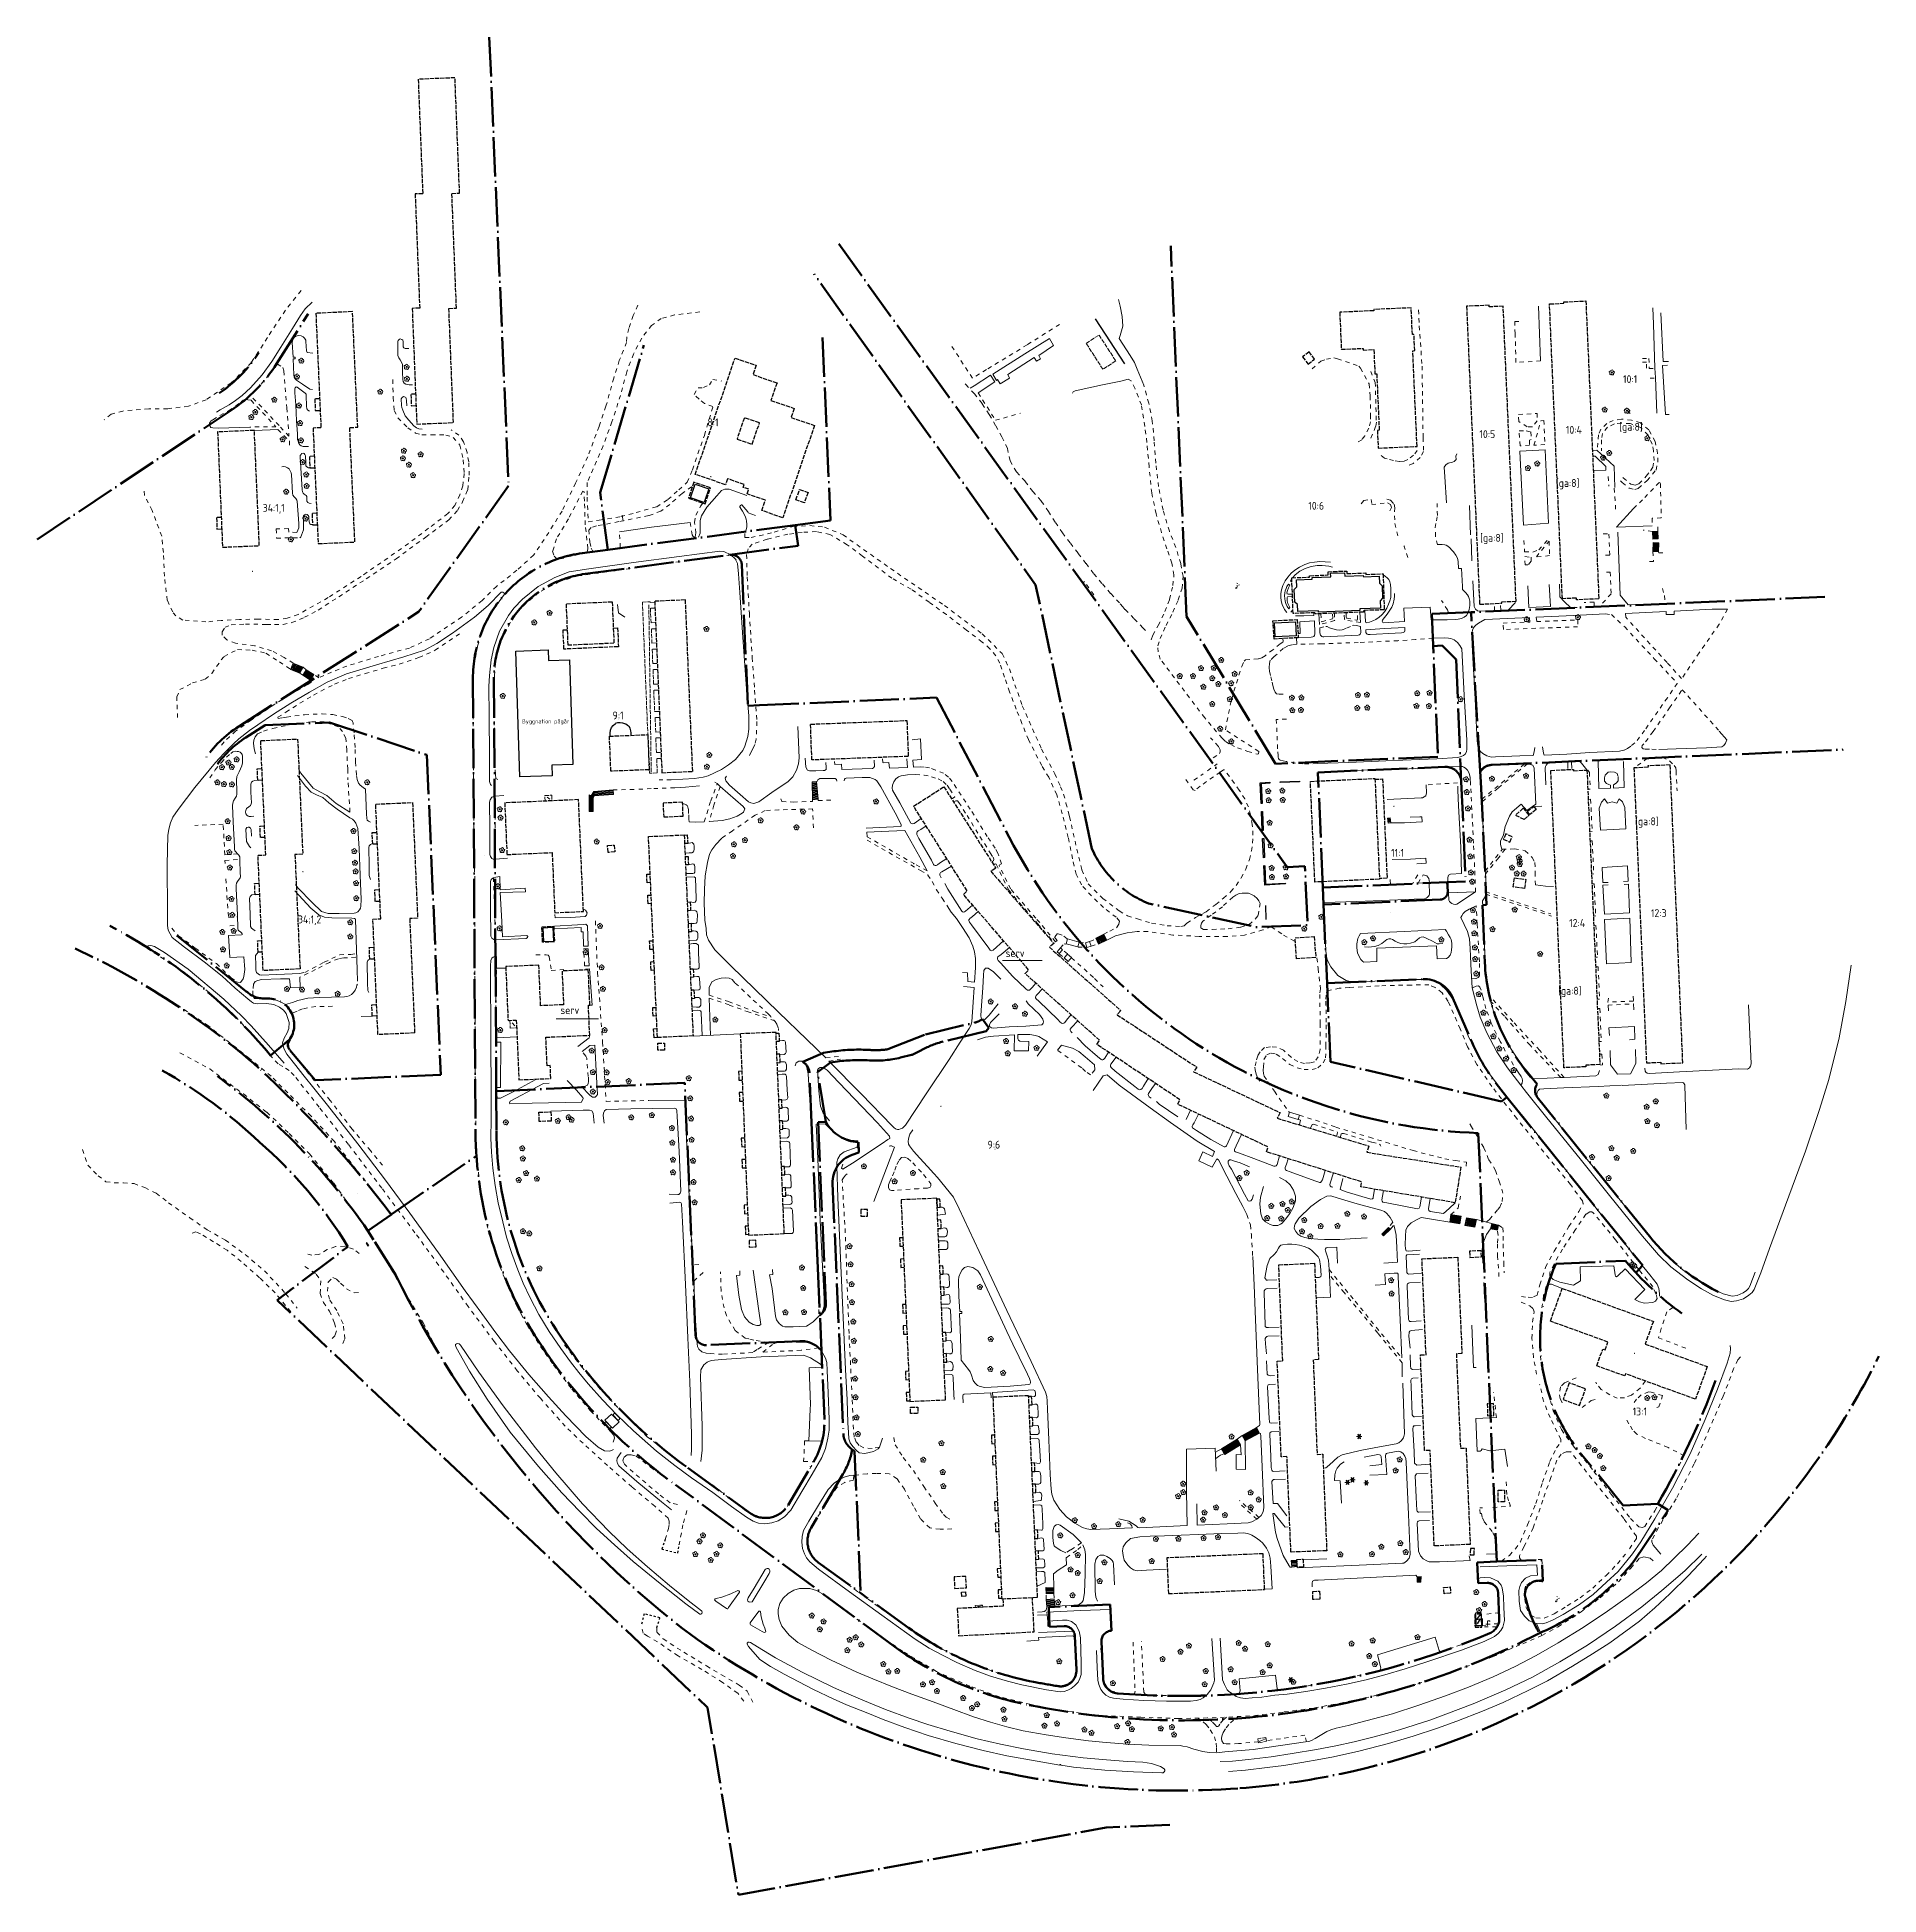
# Model space of a CAD drawing. Header units: metres. Extents: x 153803 to 154505, y 6403132 to 6403840.
import ezdxf
from ezdxf.enums import TextEntityAlignment as Align

# ---------------------------------------------------------------- set-up
doc = ezdxf.new("R2010")
doc.units = ezdxf.units.M
for name, pattern in [('Användninggräns', [19.1, 15, -2, 0.1, -2]), ('Begr-linje-markslag', [2, 0.4, -1.6]), ('Byggnadslinje', [2, 1.2, -0.8]), ('Hus', [2, 1.6, -0.4]), ('Rättighetgräns', [6.4, 4.8, -1.6]), ('Underjord-Strand', [1.6, 0.8, -0.8]), ('Vägkant-kantremsa', [3.2, 1.6, -1.6])]:
    doc.linetypes.add(name, pattern=pattern)
for name, color, linetype, lineweight in [('ARK_FORNLÄMNING', 11, 'Begr-linje-markslag', 18), ('BYG_BYGGNADSLINJE', 41, 'Byggnadslinje', 25), ('BYG_HUSLIV_BYGG_L', 41, 'Continuous', 25), ('BYG_SKÄRMTAK_TAKKONTUR', 131, 'Hus', 18), ('BYG_TAKKONTUR_BYGG_L', 4, 'Hus', 25), ('BYG_TAKKONTUR_UTBYGG_L', 4, 'Hus', 25), ('BYG_UNDERJORDISK_ANLÄG', 51, 'Continuous', 25), ('DP_ANVÄNDNING_GRÄNS', 143, 'Användninggräns', 70), ('FAS_FASTIGHETSBET', 239, 'Continuous', 18), ('FAS_GA', 30, 'Rättighetgräns', 25), ('FAS_HÄNVISNINGSPIL', 239, 'Continuous', 18), ('FAS_KVARTERSNAMN', 55, 'Continuous', 35), ('FAS_RÄTTIGHET_TEXT', 239, 'Continuous', 18), ('FAS_TRAKTNAMN', 81, 'Continuous', 5), ('OVE_TEXT_GATUNAMN', 239, 'Continuous', 5), ('PRI_MARK_HÄCK', 100, 'Häck', 18), ('PRI_MARK_MUR', 181, 'Continuous', 25), ('PRI_MARK_STAKET_GRIND', 2, 'Staket', 18), ('PRI_MARK_TRAPPA_PLANSTEG', 40, 'Continuous', 18), ('PRI_MARK_TRAPPA_YTTER', 51, 'Continuous', 18), ('PRI_MARKSLAG_BARRTRÄD', 100, 'Continuous', 18), ('PRI_MARKSLAG_LÖVTRÄD', 100, 'Continuous', 18), ('PRI_SPECIALOMRÅDE_TEXT', 7, 'Continuous', 25), ('PRI_TEK_SKÅP', 7, 'Continuous', 25), ('PRI_VÄG_BROFÄSTE', 51, 'Underjord-Strand', 25), ('PRI_VÄG_KANTSTÖD', 34, 'Continuous', 18), ('PRI_VÄG_REFUG', 34, 'Continuous', 18), ('PRI_VÄG_STIG', 34, 'Vägkant-kantremsa', 18), ('PRI_VÄG_VÄGKANT', 34, 'Vägkant-kantremsa', 18)]:
    doc.layers.add(name, color=color, linetype=linetype, lineweight=lineweight)
for name, color, linetype in [('FAS_FASTIGHETSBET_TXT', 239, 'Continuous'), ('FAS_RÄTTIGHET_TEXT_TXT', 239, 'Continuous'), ('PRI_SPECIALOMRÅDE_TEXT_TXT', 7, 'Continuous')]:
    doc.layers.add(name, color=color, linetype=linetype)
doc.styles.add('ISO', font='iso.shx')
doc.linetypes.add('Häck', pattern='A,10,[103,sma.shx,S=0.2,R=0,X=0,Y=0],0', length=10)
doc.linetypes.add('Staket', pattern='A,10,[100,sma.shx,S=1,R=0,X=0,Y=0],0', length=10)

msp = doc.modelspace()

# ---------------------------------------------------------------- texts
at = {"layer": 'FAS_FASTIGHETSBET_TXT', "color": 239, "style": 'ISO'}
for s, p in [('10:1', (154410.52, 6403708.25)), ('8:1', (154060.63, 6403691.77)), ('10:5', (154356.04, 6403687.27)), ('10:4', (154389.06, 6403688.93)), ('34:1,1', (153893.06, 6403659.12)), ('10:6', (154290.75, 6403659.94)), ('9:1', (154024.44, 6403579.97)), ('11:1', (154321.79, 6403527.56)), ('34:1,2', (153906.77, 6403502.18)), ('12:4', (154390.32, 6403500.8)), ('12:3', (154421.44, 6403504.58)), ('9:6', (154167.79, 6403416.25)), ('13:1', (154414.22, 6403314.49))]:
    msp.add_text(s, height=3, dxfattribs=at).set_placement(p, align=Align.CENTER)
at = {"layer": 'FAS_RÄTTIGHET_TEXT_TXT', "color": 239, "style": 'ISO'}
for s, p in [('[ga:8]', (154410.84, 6403690.06)), ('[ga:8]', (154386.7, 6403668.62)), ('[ga:8]', (154357.78, 6403647.72)), ('[ga:8]', (154416.91, 6403539.58)), ('serv', (154175.9, 6403489.32)), ('[ga:8]', (154387.51, 6403474.97)), ('serv', (154006.03, 6403467.56)), ('Lr', (154355.56, 6403234.17))]:
    msp.add_text(s, height=3, dxfattribs=at).set_placement(p, align=Align.CENTER)
at = {"layer": 'PRI_SPECIALOMRÅDE_TEXT_TXT', "color": 250, "style": 'ISO'}
msp.add_text('Byggnation pågår', height=1.5, dxfattribs=at).set_placement((153987.82, 6403578.47))

# ---------------------------------------------------------------- blocks, each defined once
blk = doc.blocks.new('PRI_T_SKÅP')
for p, q in [((0.6, 0.2), (-0.6, 0.2)), ((-0.6, 0.2), (-0.6, -0.2)), ((0.6, -0.2), (0.6, 0.2)), ((-0.6, -0.2), (0.6, -0.2))]:
    blk.add_line(p, q)
blk = doc.blocks.new('OSYNLIG')
blk.add_circle((0, 0), 0.005)
blk = doc.blocks.new('PRI_M_LÖVTRÄD')
blk.add_circle((0, 0), 0.2)
for centre, radius, start, end in [((-0.601762, 0.206006), 0.384732, 57.341651, 261.23001), ((0.047722, 0.56156), 0.443002, 345.022908, 184.096476), ((0.585988, 0.07036), 0.392534, 269.444378, 106.321877), ((-0.395828, -0.476108), 0.401424, 131.233971, 330.911027), ((0.306072, -0.564084), 0.367104, 196.976003, 41.224955)]:
    blk.add_arc(centre, radius, start, end)
blk = doc.blocks.new('PRI_M_BARRTRÄD')
for p, q in [((-1, 0), (-0.34641, 0.2)), ((-0.34641, -0.2), (-1, 0)), ((-0.5, 0.866026), (0, 0.4)), ((-0.34641, 0.2), (-0.5, 0.866026)), ((0, 0.4), (0.5, 0.866026)), ((0.5, 0.866026), (0.34641, 0.2)), ((0.34641, 0.2), (1, 0)), ((1, 0), (0.34641, -0.2)), ((-0.5, -0.866026), (-0.34641, -0.2)), ((0, -0.4), (-0.5, -0.866026)), ((0.5, -0.866026), (0, -0.4)), ((0.34641, -0.2), (0.5, -0.866026))]:
    blk.add_line(p, q)
blk.add_circle((0, 0), 0.1)
blk = doc.blocks.new('RATTIGHET')
at = {"color": 0, "linetype": 'Continuous', "lineweight": -2}
for points in [[(-0.53, -0.53), (0.53, 0.53)], [(0.53, -0.53), (-0.53, 0.53)]]:
    blk.add_lwpolyline(points, dxfattribs=at)
blk = doc.blocks.new('PRI_P_FORNL')
blk.add_polyline3d([(-0.166667, -0.5, 0), (-0.166667, 1.5, 0), (0.833333, 0.833334, 0), (-0.166667, 0.5, 0), (0.833333, -0.5, 0)])
blk = doc.blocks.new('PRI_P_ENSTAKA')
for points in [[(-0.16, 0.11, 0), (-0.16, -0.11, 0)], [(-0.11, -0.16, 0), (-0.11, 0.16, 0)], [(-0.05, 0.19, 0), (-0.05, -0.19, 0)], [(0, -0.19, 0), (0, 0.19, 0)], [(0.05, 0.19, 0), (0.05, -0.19, 0)], [(0.11, -0.16, 0), (0.11, 0.16, 0)], [(0.16, 0.11, 0), (0.16, -0.11, 0)]]:
    blk.add_polyline3d(points)
blk.add_circle((0, 0), 0.2)
blk.add_blockref('PRI_P_FORNL', (0.47, 0.33))

# ---------------------------------------------------------------- linework, layer by layer
at = {"layer": 'BYG_BYGGNADSLINJE'}
msp.add_polyline3d([(154021.38, 6403573.56, 87.97), (154021.45, 6403574.69, 87.96), (154021.57, 6403575.81, 87.95), (154021.94, 6403576.93, 87.95), (154022.53, 6403577.64, 87.95), (154023.48, 6403578.46, 87.95), (154024.37, 6403578.75, 87.95), (154025.26, 6403578.81, 87.95), (154026.09, 6403578.63, 87.95), (154027.45, 6403578.27, 87.95), (154028.51, 6403577.49, 87.95), (154028.92, 6403576.6, 87.95), (154029.21, 6403575.59, 87.95), (154029.33, 6403574.82, 87.95), (154029.32, 6403573.88, 87.95)], dxfattribs=at)
at = {"layer": 'BYG_HUSLIV_BYGG_L'}
for points in [[(154052.06, 6403664.52, 96.45), (154053.84, 6403669.72, 96.45), (154059.04, 6403667.95, 96.45), (154057.27, 6403662.75, 96.45)], [(154291.66, 6403620.82, 83.56), (154291.64, 6403621.41, 83.56), (154283.75, 6403621.07, 83.56), (154283.63, 6403623.76, 83.56), (154282.59, 6403624.7, 83.56), (154282.38, 6403629.5, 83.56), (154283.34, 6403630.52, 83.56), (154283.22, 6403633.22, 83.56), (154289.22, 6403633.47, 83.56), (154289.19, 6403634.02, 83.56), (154296.29, 6403634.33, 83.56), (154296.23, 6403635.68, 83.56), (154301.58, 6403635.91, 83.56), (154301.64, 6403634.56, 83.56), (154308.73, 6403634.87, 83.56), (154308.75, 6403634.32, 83.56), (154314.75, 6403634.58, 83.56), (154314.86, 6403631.88, 83.56), (154315.91, 6403630.94, 83.56), (154316.11, 6403626.15, 83.56), (154315.16, 6403625.13, 83.56), (154315.27, 6403622.43, 83.56), (154307.38, 6403622.09, 83.56), (154307.4, 6403621.5, 83.56)], [(154275.13, 6403611.44, 0), (154274.9, 6403616.83, 0), (154282.91, 6403617.18, 0), (154283.15, 6403611.78, 0)], [(153996.14, 6403495.11, 86.37), (153995.9, 6403500.5, 86.37), (153999.57, 6403500.66, 86.37), (153999.8, 6403495.27, 86.37)], [(154353.73, 6403239.18, 0), (154351.5, 6403239.09, -9.52), (154351.68, 6403234.29, 0), (154353.91, 6403234.37, -10.44)]]:
    msp.add_polyline3d(points, close=True, dxfattribs=at)
for points in [[(153997.7, 6403606.43, 87.74), (153997.83, 6403602.43, 87.74), (154005.92, 6403602.69, 87.74), (154007.22, 6403562.71, 87.74), (153999.12, 6403562.45, 87.74), (153999.25, 6403558.45, 87.74), (153986.96, 6403558.06, 87.74), (153985.4, 6403606.03, 87.74), (153997.7, 6403606.43, 87.74)], [(154353.31, 6403238.56, 0), (154351.97, 6403236.6, 0), (154353.36, 6403236.94, 0), (154352.16, 6403235.04, 0)]]:
    msp.add_polyline3d(points, dxfattribs=at)
at = {"layer": 'BYG_SKÄRMTAK_TAKKONTUR'}
for points in [[(154209.4, 6403713.5, 83.99), (154202.99, 6403723.38, 84.14), (154207.9, 6403726.57, 83.23), (154214.31, 6403716.69, 83.08)], [(154163.59, 6403241.33, 92.33), (154160.84, 6403241.18, 92.33), (154160.68, 6403241.99, 92.11), (154163.43, 6403242.13, 92.11)], [(154271.59, 6403191.69, 91.17), (154268.43, 6403191.15, 91.17), (154268.7, 6403189.63, 91.17), (154271.85, 6403190.18, 91.17)]]:
    msp.add_polyline3d(points, close=True, dxfattribs=at)
for points in [[(154040.93, 6403565.06, 91.52), (154039.18, 6403564.99, 91.52), (154039.4, 6403559.54, 91.51), (154036.37, 6403559.42, 91.51), (154033.71, 6403624.73, 91.57), (154036.63, 6403624.85, 91.57), (154036.64, 6403624.58, 91.57), (154038.42, 6403624.65, 91.57)], [(154037.07, 6403560.01, 0), (154036.16, 6403623.94, 0)], [(154038.51, 6403622.44, 91.58), (154036.76, 6403622.37, 91.58), (154036.99, 6403616.81, 91.58), (154038.75, 6403616.88, 91.58)], [(154038.85, 6403614.55, 91.58), (154037.12, 6403614.48, 91.58), (154037.34, 6403609.06, 91.58), (154039.07, 6403609.13, 91.58)], [(154039.17, 6403606.77, 91.58), (154037.44, 6403606.69, 91.58), (154037.67, 6403601.23, 91.58), (154039.4, 6403601.31, 91.58)], [(154039.5, 6403599, 91.58), (154037.77, 6403598.93, 91.58), (154038, 6403593.36, 91.58), (154039.74, 6403593.43, 91.58)], [(154039.83, 6403591.13, 91.58), (154038.04, 6403591.06, 91.58), (154038.39, 6403582.91, 91.58), (154040.18, 6403582.99, 91.58)], [(154040.27, 6403580.73, 91.58), (154038.56, 6403580.66, 91.58), (154038.79, 6403575.12, 91.58), (154040.51, 6403575.2, 91.58)], [(154040.6, 6403572.98, 91.6), (154038.82, 6403572.9, 91.6), (154039.06, 6403567.28, 91.6), (154040.84, 6403567.35, 91.6)], [(153996.62, 6403548.79, 90.4), (153996.52, 6403550.91, 90.41), (153999.12, 6403551.03, 90.41), (153999.22, 6403548.91, 90.4)], [(153997.33, 6403550.32, 90.41), (153998.41, 6403549.5, 90.4)], [(153983.18, 6403465.17, 88.37), (153983.31, 6403462.21, 88.2), (153985.74, 6403462.31, 88.41)], [(153985.07, 6403463.06, 88.41), (153983.85, 6403464.42, 88.37)], [(154161.24, 6403241.46, 92.37), (154163.25, 6403241.92, 92.27)], [(154269.03, 6403190.05, 91.21), (154271.24, 6403191.13, 91.33)]]:
    msp.add_polyline3d(points, dxfattribs=at)
at = {"layer": 'BYG_TAKKONTUR_BYGG_L'}
for points in [[(153961.63, 6403693.16, 123.53), (153959.89, 6403736.74, 123.79), (153962.76, 6403736.86, 123.43), (153961.02, 6403780.57, 123.66), (153963.95, 6403780.69, 123.43), (153962.2, 6403824.68, 123.56), (153948.17, 6403824.12, 123.65), (153949.91, 6403780.47, 123.4), (153947.01, 6403780.36, 123.78), (153948.74, 6403736.84, 123.45), (153945.88, 6403736.73, 123.74), (153947.64, 6403692.6, 123.48)], [(154329.23, 6403684.09, 93.49), (154327.6, 6403720.58, 93.45), (154328.33, 6403720.62, 93.13), (154328.06, 6403726.75, 93.13), (154327.45, 6403726.72, 93.28), (154326.99, 6403736.94, 93.28), (154312.69, 6403736.31, 93.37), (154312.71, 6403735.82, 93.41), (154299.72, 6403735.24, 93.41), (154300.35, 6403721.12, 93.41), (154308.64, 6403721.48, 93.41), (154308.66, 6403720.85, 93.31), (154312.75, 6403721.03, 93.31), (154313.16, 6403711.71, 93.31), (154313.84, 6403711.74, 93.39), (154314.8, 6403690.22, 93.39), (154314.11, 6403690.19, 93.31), (154314.41, 6403683.43, 93.25)], [(154367.01, 6403625.05, 97.22), (154362.08, 6403737.55, 97.34), (154356.78, 6403737.32, 97.35), (154356.75, 6403737.91, 97.36), (154348.12, 6403737.53, 97.36), (154353.1, 6403623.9, 97.34), (154361.6, 6403624.27, 97.42), (154361.58, 6403624.81, 97.42)], [(154384.66, 6403625.98, 97.27), (154379.76, 6403738.43, 97.52), (154385.22, 6403738.67, 97.6), (154385.2, 6403739.19, 97.6), (154393.64, 6403739.56, 97.48), (154398.59, 6403625.95, 97.42), (154390.06, 6403625.58, 97.43), (154390.03, 6403626.22, 97.43)], [(153924.02, 6403647.63, 127.85), (153922.07, 6403691.27, 128.26), (153925.09, 6403691.41, 127.96), (153923.12, 6403735.48, 127.97), (153909.13, 6403734.86, 127.97), (153911.07, 6403691.22, 128.03), (153908.05, 6403691.09, 128.25), (153910.02, 6403647.01, 128.03)], [(154053.86, 6403673.41, 99), (154069.05, 6403717.79, 99), (154077.13, 6403715.03, 101.06), (154075.91, 6403711.46, 101.06), (154085.06, 6403708.33, 99.43), (154082.76, 6403701.6, 100.18), (154091.6, 6403698.58, 101.97), (154090.41, 6403695.1, 101.89), (154099.34, 6403692.05, 99.65), (154087.3, 6403656.88, 99.37), (154079.25, 6403659.62, 101.28), (154080.61, 6403663.57, 100.63), (154073.65, 6403665.95, 98.89), (154074.25, 6403667.71, 100.87), (154072.09, 6403668.44, 100.06), (154072.48, 6403669.59, 100.07), (154066.18, 6403671.74, 99.69), (154065.4, 6403669.47, 99.46)], [(154287.66, 6403715.46, 93.69), (154290.14, 6403717.35, 93.74), (154288.02, 6403720.12, 93.75), (154285.54, 6403718.23, 93.71)], [(154075.6, 6403684.93, 99.88), (154078.38, 6403693.03, 99.94), (154072.6, 6403695, 101.47), (154069.83, 6403686.9, 101.41)], [(153887.57, 6403646.23, 127.88), (153885.68, 6403690.19, 128.02), (153871.65, 6403689.59, 128.02), (153873.54, 6403645.63, 128.02)], [(154057.65, 6403662.18, 98.9), (154059.71, 6403668.32, 98.9), (154053.31, 6403670.46, 98.9), (154051.25, 6403664.32, 98.9)], [(154092.29, 6403663.68, 99.35), (154093.67, 6403667.66, 99.35), (154096.9, 6403666.54, 98.65), (154095.51, 6403662.56, 98.65)], [(154308.81, 6403620.9, 86.1), (154290.32, 6403620.18, 86.1), (154290.3, 6403620.65, 86.1), (154281.97, 6403620.33, 86.32), (154281.44, 6403633.96, 86.32), (154288.24, 6403634.23, 86.28), (154288.22, 6403634.77, 86.11), (154295.32, 6403635.04, 86.11), (154295.28, 6403636.28, 86.11), (154302.46, 6403636.56, 86.11), (154302.5, 6403635.55, 86.11), (154309.64, 6403635.83, 86.11), (154309.74, 6403635.27, 86.2), (154316.29, 6403635.47, 86.3), (154316.69, 6403621.74, 86.28), (154308.78, 6403621.51, 86.24)], [(154005.25, 6403608.37, 92.53), (154022.99, 6403609.14, 92.54), (154022.31, 6403624.72, 93.6), (154004.58, 6403623.95, 93.42)], [(154052.9, 6403560.12, 91.98), (154050.14, 6403625.52, 91.91), (154038.4, 6403625.02, 91.58), (154041.16, 6403559.62, 91.49)], [(154274.27, 6403617.54, 85.95), (154283.53, 6403618.07, 85.95), (154283.93, 6403611.11, 85.95), (154274.67, 6403610.58, 85.95)], [(154035.77, 6403574.14, 91.54), (154036.32, 6403560.76, 91.49), (154021.68, 6403560.17, 91.49), (154021.13, 6403573.55, 91.54)], [(154135.12, 6403565.86, 104.82), (154098.36, 6403564.48, 104.75), (154097.84, 6403578.14, 104.71), (154134.61, 6403579.52, 104.71)], [(153902.96, 6403484.77, 119.81), (153889.02, 6403484.15, 119.85), (153887.07, 6403528.14, 119.93), (153890.03, 6403528.27, 119.6), (153888.1, 6403571.86, 119.78), (153902.18, 6403572.48, 119.88), (153904.13, 6403528.51, 119.88), (153901.16, 6403528.37, 119.89), (153903.09, 6403484.77, 119.82)], [(154394.04, 6403560.63, 94.04), (154399, 6403448.3, 94.04), (154393.6, 6403448.06, 94.04), (154393.63, 6403447.46, 94.04), (154385.27, 6403447.09, 94.04), (154380.26, 6403560.52, 94.04), (154388.88, 6403560.91, 94.04), (154388.9, 6403560.4, 94.11)], [(154416.74, 6403448.95, 93.9), (154422.24, 6403449.18, 94.13), (154422.27, 6403448.64, 94.13), (154430.61, 6403449, 94.09), (154425.8, 6403562.57, 94.1), (154417.32, 6403562.22, 94.23), (154417.34, 6403561.68, 94.23), (154411.97, 6403561.46, 94.01)], [(154343.8, 6403395.62, 104.18), (154307.76, 6403401.66, 104.18), (154308.07, 6403403.56, 103.96), (154271.77, 6403415.05, 104.1), (154272.34, 6403416.88, 104.06), (154237.96, 6403433.18, 104.04), (154238.78, 6403434.88, 104.1), (154207.12, 6403455.98, 104.1), (154208.09, 6403457.6, 104.15), (154179.75, 6403482.99, 104.18), (154181.05, 6403484.44, 104.19), (154156.15, 6403513.23, 104.18), (154157.58, 6403514.6, 104.26), (154137.16, 6403546.86, 104.26), (154148.74, 6403554.26, 104.24), (154168.52, 6403523.22, 104.25), (154166.62, 6403522.01, 104.25), (154190.68, 6403494.5, 104.25), (154188.96, 6403493.07, 104.25), (154216.22, 6403468.9, 104.25), (154214.78, 6403467.32, 104.25), (154245.16, 6403447.35, 104.25), (154243.99, 6403445.56, 104.25), (154277, 6403429.96, 104.25), (154275.91, 6403427.84, 104.34), (154310.86, 6403417.24, 104.34), (154310.11, 6403414.84, 104.44), (154345.97, 6403409.2, 104.44)], [(154290.26, 6403517.91, 86.4), (154288.53, 6403556.32, 86.41), (154313.17, 6403557.43, 86.72), (154314.89, 6403519.02, 86.72)], [(153946.03, 6403548.26, 118.38), (153947.95, 6403504.14, 118.39), (153944.93, 6403504.01, 118.43), (153946.83, 6403460.35, 118.28), (153932.81, 6403459.74, 118.28), (153930.9, 6403503.8, 118.28), (153933.87, 6403503.93, 118.1), (153931.97, 6403547.66, 118.32)], [(153981.18, 6403548.11, 90.65), (153982.04, 6403528.42, 90.58), (153999.27, 6403529.18, 91.7), (154000.28, 6403506.23, 92.23), (154011.22, 6403506.71, 91.55), (154009.35, 6403549.35, 90.82)], [(154049.26, 6403543.08, 92.03), (154049.03, 6403548.36, 92.03), (154041.6, 6403548.04, 91.95), (154041.83, 6403542.76, 91.95)], [(154372, 6403543.46, 84.68), (154369.73, 6403546.04, 83.67), (154366.77, 6403543.43, 83.66), (154370.14, 6403541.82, 85.08)], [(154374.69, 6403545.54, 84.32), (154372.21, 6403543.64, 84.39), (154371.25, 6403544.89, 83.96), (154373.73, 6403546.79, 83.88)], [(154023.2, 6403529.39, 91.57), (154020.59, 6403529.2, 91.57), (154020.4, 6403531.83, 91.57), (154023, 6403532.03, 91.57)], [(154049.64, 6403535.9, 111.4), (154053.04, 6403459.22, 111.4), (154039.44, 6403458.62, 111.4), (154036.04, 6403535.3, 111.4)], [(154362.15, 6403534.27, 84.01), (154364.6, 6403533.16, 84.01), (154365.52, 6403535.19, 84.01), (154363.07, 6403536.3, 84.01)], [(154370.28, 6403515.48, 85.34), (154365.91, 6403516.08, 85.34), (154366.38, 6403519.51, 85.34), (154370.75, 6403518.92, 85.34)], [(153995.62, 6403494.93, 88.96), (153995.34, 6403500.83, 88.96), (153999.87, 6403501.04, 89.66), (154000.15, 6403495.14, 89.66)], [(154283.29, 6403488.62, 86.02), (154282.68, 6403496.62, 86.02), (154289.99, 6403497.17, 86.01), (154290.6, 6403489.18, 86.01)], [(153981.57, 6403485.68, 89.61), (153982.46, 6403465.14, 89.61), (153985.61, 6403465.27, 88.71), (153986.6, 6403442.48, 88.65), (153998.77, 6403443.01, 88.16), (153998.55, 6403447.92, 88.16), (153997.35, 6403447.86, 88.66), (153996.88, 6403458.74, 89.3), (154013.6, 6403459.47, 89.28), (154013.1, 6403470.97, 88.66), (154013.67, 6403470.99, 88.46), (154013.08, 6403484.41, 88.52), (154003.05, 6403483.98, 88.66), (154003.61, 6403471.14, 89.32), (153994.87, 6403470.76, 89.63), (153994.2, 6403486.22, 89.64)], [(154087.82, 6403383.82, 111.39), (154084.68, 6403460.59, 111.4), (154071.06, 6403460.04, 111.4), (154074.19, 6403383.26, 111.4)], [(154042.08, 6403456.5, 91.95), (154042.12, 6403453.84, 91.91), (154039.61, 6403453.8, 91.92), (154039.57, 6403456.46, 91.92)], [(153994.23, 6403430.11, 86.88), (153998.78, 6403430.29, 86.88), (153998.93, 6403426.77, 86.93), (153994.38, 6403426.58, 86.93)], [(154149.37, 6403320.42, 111.45), (154146.01, 6403397.31, 111.46), (154132.4, 6403396.71, 111.46), (154135.77, 6403319.83, 111.45)], [(154117.07, 6403393.03, 91.87), (154117.06, 6403390.46, 91.86), (154119.62, 6403390.45, 91.92), (154119.63, 6403393.02, 91.92)], [(154074.4, 6403381.21, 91.78), (154074.5, 6403378.68, 91.78), (154077.05, 6403378.78, 91.86), (154076.95, 6403381.31, 91.86)], [(154349.38, 6403374.76, 93.33), (154353.81, 6403374.96, 93.34), (154353.71, 6403377.31, 93.3), (154349.28, 6403377.11, 93.3)], [(154281.11, 6403262.32, 101.39), (154279.6, 6403298.82, 103.71), (154277.4, 6403298.72, 102.9), (154275.89, 6403335.22, 102.91), (154277.98, 6403335.31, 104.31), (154276.46, 6403371.93, 104.39), (154290.13, 6403372.5, 104.4), (154291.66, 6403335.76, 104.4), (154289.61, 6403335.68, 102.91), (154291.1, 6403299.6, 102.25), (154293.25, 6403299.69, 101.47), (154294.77, 6403262.89, 101.38)], [(154335.77, 6403264.7, 99.37), (154334.22, 6403301.16, 101.72), (154332.09, 6403301.07, 100.84), (154330.53, 6403337.53, 100.85), (154332.66, 6403337.62, 102.27), (154331.1, 6403374.23, 102.28), (154344.78, 6403374.82, 102.28), (154346.35, 6403338.08, 102.28), (154344.23, 6403337.99, 100.84), (154345.77, 6403301.93, 100.04), (154347.93, 6403302.02, 99.39), (154349.5, 6403265.29, 99.31)], [(154435.45, 6403320.67, 87.32), (154408.75, 6403330.35, 87.32), (154408.45, 6403329.52, 86.97), (154397.76, 6403333.4, 86.98), (154400.07, 6403339.76, 86.98), (154400.94, 6403339.44, 87.22), (154402.04, 6403342.48, 87.23), (154380.11, 6403350.43, 87.31), (154384.65, 6403362.94, 87.28), (154419.38, 6403350.35, 87.28), (154416.25, 6403341.71, 87.28), (154439.96, 6403333.12, 87.28)], [(154393.53, 6403324.57, 86.1), (154387.27, 6403326.9, 86.11), (154384.92, 6403320.58, 86.11), (154391.18, 6403318.25, 86.11)], [(154167.4, 6403321.41, 111.38), (154170.8, 6403244.52, 111.38), (154184.45, 6403245.13, 111.38), (154181.05, 6403322.01, 111.38)], [(154358.52, 6403314.42, 91.82), (154358.43, 6403318.98, 91.87), (154356.03, 6403318.93, 91.9), (154356.12, 6403314.37, 91.9)], [(154135.98, 6403317.68, 91.88), (154138.76, 6403317.63, 91.73), (154138.72, 6403315.19, 91.73), (154135.93, 6403315.25, 91.88)], [(154360.24, 6403281.52, 90.41), (154360.19, 6403286, 90.42), (154362.56, 6403286.03, 90.42), (154362.61, 6403281.55, 90.42)], [(154351.05, 6403261.32, 90.19), (154351.1, 6403263.7, 90.32), (154349.58, 6403263.73, 90.18), (154349.54, 6403261.35, 90.06)], [(154234.39, 6403246.5, 99.88), (154271.07, 6403248.08, 99.88), (154270.49, 6403261.72, 99.88), (154233.8, 6403260.13, 99.88)], [(154285.76, 6403259.7, 92.75), (154285.91, 6403256.73, 92.75), (154283.55, 6403256.61, 92.69), (154283.4, 6403259.58, 92.69)], [(154157.29, 6403248.71, 92.26), (154157.11, 6403253.07, 92.27), (154152.64, 6403252.89, 92.27), (154152.82, 6403248.52, 92.27)], [(154339.53, 6403246.49, 93.61), (154339.38, 6403248.9, 93.61), (154341.9, 6403249.06, 93.76), (154342.05, 6403246.64, 93.76)], [(154156.98, 6403247.14, 91.04), (154157.1, 6403245.56, 91.04), (154155.52, 6403245.43, 91.04), (154155.39, 6403247.02, 91.04)], [(154289.52, 6403244.28, 93.48), (154289.43, 6403247.36, 93.49), (154292.06, 6403247.44, 93.58), (154292.15, 6403244.36, 93.58)], [(154353.83, 6403238.66, 91.43), (154351.23, 6403238.59, 91.44), (154351.36, 6403233.69, 90.94), (154353.97, 6403233.76, 90.94)]]:
    msp.add_polyline3d(points, close=True, dxfattribs=at)
at = {"layer": 'BYG_TAKKONTUR_UTBYGG_L'}
for points in [[(153910.58, 6403702.29, 127.89), (153908.72, 6403702.21, 127.89), (153908.92, 6403697.76, 127.89), (153910.78, 6403697.84, 127.89)], [(153947.18, 6403704.01, 123.53), (153945.39, 6403703.94, 123.53), (153945.56, 6403699.6, 123.53), (153947.35, 6403699.68, 123.53)], [(153908.53, 6403680.36, 127.89), (153906.67, 6403680.27, 127.89), (153906.87, 6403675.88, 127.89), (153908.73, 6403675.96, 127.89)], [(153873.05, 6403656.99, 127.85), (153871.23, 6403656.91, 127.88), (153871.42, 6403652.57, 127.88), (153873.24, 6403652.65, 127.85)], [(153909.5, 6403658.56, 127.93), (153907.69, 6403658.48, 127.94), (153907.89, 6403654.15, 127.94), (153909.7, 6403654.23, 127.93)], [(154022.74, 6403614.78, 90.33), (154024.26, 6403614.84, 90.61), (154024.57, 6403607.67, 90.25), (154003.78, 6403606.76, 90.26), (154003.46, 6403614.06, 90.61), (154005, 6403614.13, 90.59)], [(153888.77, 6403556.78, 120.09), (153886.97, 6403556.7, 119.94), (153886.78, 6403561.12, 119.94), (153888.57, 6403561.2, 120.12)], [(154313.18, 6403557.1, 86.4), (154316.09, 6403557.23, 86.41), (154317.79, 6403519.35, 86.41), (154314.88, 6403519.22, 86.4)], [(153889.74, 6403534.94, 119.98), (153888.01, 6403534.86, 119.88), (153887.81, 6403539.29, 119.88), (153889.54, 6403539.36, 119.98)], [(153932.64, 6403532.42, 118.29), (153930.84, 6403532.34, 118.28), (153930.64, 6403536.77, 118.28), (153932.44, 6403536.85, 118.29)], [(154049.65, 6403535.82, 111.2), (154050.84, 6403535.87, 111.06), (154050.98, 6403532.63, 111.06), (154049.79, 6403532.57, 111.2)], [(154050.01, 6403527.67, 111.25), (154051.13, 6403527.72, 111.2), (154051.27, 6403524.51, 111.2), (154050.15, 6403524.46, 111.25)], [(153887.74, 6403513.11, 120.08), (153885.98, 6403513.03, 119.73), (153885.78, 6403517.42, 119.73), (153887.54, 6403517.5, 120.08)], [(154036.82, 6403517.73, 111.39), (154035.52, 6403517.67, 111.22), (154035.38, 6403520.94, 111.22), (154036.67, 6403520.99, 111.39)], [(153933.59, 6403510.53, 118.3), (153931.81, 6403510.46, 118.13), (153931.61, 6403514.99, 118.13), (153933.39, 6403515.07, 118.3)], [(154037.17, 6403509.69, 111.41), (154035.89, 6403509.63, 111.18), (154035.74, 6403512.87, 111.18), (154037.03, 6403512.93, 111.41)], [(154050.78, 6403510.29, 111.32), (154051.95, 6403510.34, 111.19), (154052.1, 6403507.03, 111.19), (154050.92, 6403506.98, 111.32)], [(154051.14, 6403502.15, 111.4), (154052.27, 6403502.2, 111.27), (154052.42, 6403498.98, 111.27), (154051.28, 6403498.93, 111.4)], [(153888.71, 6403491.21, 120), (153887.11, 6403491.14, 120), (153886.92, 6403495.52, 120), (153888.52, 6403495.6, 120)], [(153931.56, 6403488.55, 118.31), (153929.72, 6403488.47, 118.09), (153929.52, 6403492.96, 118.09), (153931.36, 6403493.04, 118.33)], [(154037.95, 6403492.25, 111.35), (154036.59, 6403492.19, 111.15), (154036.45, 6403495.5, 111.15), (154037.8, 6403495.56, 111.35)], [(154038.3, 6403484.25, 111.35), (154037.05, 6403484.19, 111.28), (154036.9, 6403487.5, 111.28), (154038.16, 6403487.56, 111.35)], [(154051.91, 6403484.78, 111.37), (154053.1, 6403484.84, 111.32), (154053.25, 6403481.58, 111.32), (154052.05, 6403481.52, 111.37)], [(154052.26, 6403476.75, 111.43), (154053.39, 6403476.8, 111.39), (154053.54, 6403473.5, 111.39), (154052.41, 6403473.44, 111.43)], [(153932.5, 6403466.83, 118.31), (153930.64, 6403466.75, 118.06), (153930.45, 6403471.13, 118.06), (153932.31, 6403471.21, 118.32)], [(154039.08, 6403466.83, 111.39), (154037.8, 6403466.78, 111.28), (154037.66, 6403470.02, 111.28), (154038.93, 6403470.07, 111.38)], [(154039.44, 6403458.62, 111.5), (154038.14, 6403458.56, 111.39), (154037.99, 6403461.99, 111.39), (154039.29, 6403462.05, 111.5)], [(154084.7, 6403460.27, 111.27), (154085.81, 6403460.31, 111.25), (154085.94, 6403457.13, 111.25), (154084.83, 6403457.08, 111.26)], [(154085.16, 6403448.98, 111.37), (154086.28, 6403449.03, 111.36), (154086.14, 6403452.32, 111.36), (154085.02, 6403452.27, 111.37)], [(154071.64, 6403445.74, 111.23), (154070.37, 6403445.69, 111.23), (154070.51, 6403442.36, 111.23), (154071.78, 6403442.41, 111.24)], [(154071.97, 6403437.64, 111.21), (154070.68, 6403437.59, 111.22), (154070.81, 6403434.34, 111.22), (154072.1, 6403434.39, 111.21)], [(154085.87, 6403431.62, 111.38), (154087.01, 6403431.67, 111.25), (154086.88, 6403434.91, 111.25), (154085.73, 6403434.86, 111.38)], [(154086.19, 6403423.58, 111.32), (154087.32, 6403423.62, 111.32), (154087.19, 6403426.88, 111.32), (154086.06, 6403426.83, 111.32)], [(154072.68, 6403420.24, 111.18), (154071.44, 6403420.19, 111.18), (154071.58, 6403416.95, 111.18), (154072.81, 6403417, 111.18)], [(154073.01, 6403412.15, 111.21), (154071.7, 6403412.1, 111.16), (154071.83, 6403408.87, 111.16), (154073.15, 6403408.92, 111.21)], [(154086.9, 6403406.21, 111.39), (154088.05, 6403406.26, 111.39), (154087.92, 6403409.44, 111.39), (154086.77, 6403409.4, 111.39)], [(154087.24, 6403398.06, 111.5), (154088.44, 6403398.11, 111.34), (154088.31, 6403401.39, 111.34), (154087.1, 6403401.34, 111.5)], [(154073.72, 6403394.75, 111.38), (154072.52, 6403394.7, 111.2), (154072.65, 6403391.43, 111.2), (154073.86, 6403391.48, 111.38)], [(154074.05, 6403386.7, 111.4), (154072.92, 6403386.66, 111.4), (154073.05, 6403383.54, 111.4), (154074.18, 6403383.59, 111.4)], [(154146.51, 6403385.77, 111.36), (154147.72, 6403385.82, 111.3), (154147.58, 6403389.03, 111.3), (154146.37, 6403388.98, 111.36)], [(154133.04, 6403382.27, 111.26), (154131.82, 6403382.22, 111.26), (154131.97, 6403379, 111.26), (154133.18, 6403379.05, 111.25)], [(154133.39, 6403374.16, 111.27), (154132.15, 6403374.1, 111.28), (154132.29, 6403370.92, 111.28), (154133.53, 6403370.98, 111.28)], [(154147.28, 6403368.32, 111.44), (154148.49, 6403368.37, 111.32), (154148.36, 6403371.51, 111.32), (154147.14, 6403371.46, 111.44)], [(154147.63, 6403360.25, 111.43), (154148.87, 6403360.31, 111.33), (154148.73, 6403363.5, 111.33), (154147.49, 6403363.45, 111.43)], [(154134.15, 6403356.8, 111.29), (154132.95, 6403356.75, 111.29), (154133.09, 6403353.51, 111.29), (154134.29, 6403353.57, 111.29)], [(154134.5, 6403348.75, 111.3), (154133.17, 6403348.69, 111.31), (154133.31, 6403345.45, 111.31), (154134.64, 6403345.51, 111.29)], [(154148.39, 6403342.84, 111.42), (154149.62, 6403342.9, 111.4), (154149.48, 6403346.15, 111.4), (154148.25, 6403346.1, 111.42)], [(154148.74, 6403334.79, 111.44), (154149.84, 6403334.84, 111.29), (154149.7, 6403338.08, 111.29), (154148.6, 6403338.03, 111.44)], [(154135.27, 6403331.33, 111.29), (154134.03, 6403331.27, 111.3), (154134.17, 6403328.07, 111.3), (154135.41, 6403328.12, 111.29)], [(154135.62, 6403323.25, 111.43), (154134.36, 6403323.19, 111.29), (154134.5, 6403320.04, 111.29), (154135.76, 6403320.1, 111.43)], [(154181.2, 6403318.49, 111.38), (154182.35, 6403318.55, 111.26), (154182.21, 6403321.7, 111.26), (154181.06, 6403321.65, 111.38)], [(154181.56, 6403310.42, 111.33), (154182.72, 6403310.48, 111.26), (154182.57, 6403313.72, 111.26), (154181.42, 6403313.67, 111.33)], [(154168.04, 6403307, 111.34), (154166.85, 6403306.95, 111.34), (154166.99, 6403303.66, 111.34), (154168.18, 6403303.71, 111.34)], [(154168.4, 6403298.94, 111.34), (154167.22, 6403298.89, 111.34), (154167.36, 6403295.67, 111.34), (154168.54, 6403295.72, 111.34)], [(154182.33, 6403293.05, 111.45), (154183.46, 6403293.1, 111.32), (154183.31, 6403296.37, 111.32), (154182.18, 6403296.32, 111.45)], [(154182.68, 6403284.97, 111.38), (154183.83, 6403285.03, 111.32), (154183.69, 6403288.29, 111.32), (154182.54, 6403288.24, 111.38)], [(154169.17, 6403281.51, 111.38), (154168.04, 6403281.46, 111.38), (154168.18, 6403278.23, 111.38), (154169.31, 6403278.28, 111.38)], [(154169.52, 6403273.45, 111.38), (154168.3, 6403273.4, 111.38), (154168.44, 6403270.18, 111.38), (154169.66, 6403270.24, 111.38)], [(154183.46, 6403267.55, 111.42), (154184.61, 6403267.6, 111.38), (154184.47, 6403270.78, 111.38), (154183.32, 6403270.73, 111.42)], [(154183.81, 6403259.58, 111.43), (154184.94, 6403259.63, 111.37), (154184.8, 6403262.81, 111.37), (154183.67, 6403262.76, 111.43)], [(154170.29, 6403256.04, 111.39), (154169.11, 6403255.99, 111.39), (154169.25, 6403252.77, 111.39), (154170.43, 6403252.82, 111.38)], [(154170.65, 6403247.99, 111.38), (154169.41, 6403247.93, 111.33), (154169.55, 6403244.77, 111.33), (154170.79, 6403244.82, 111.38)], [(154171.26, 6403244.49, 93.13), (154171.4, 6403241.74, 93.13), (154153.83, 6403240.82, 92.6), (154154.38, 6403230.44, 92.59), (154183.17, 6403231.94, 92.59), (154182.48, 6403245.08, 93.13)]]:
    msp.add_polyline3d(points, dxfattribs=at)
msp.add_polyline3d([(154146.02, 6403396.94, 111.33), (154146.16, 6403393.8, 111.33), (154147.35, 6403393.86, 111.33), (154147.21, 6403397, 111.33)], close=True, dxfattribs=at)
at = {"layer": 'BYG_UNDERJORDISK_ANLÄG'}
msp.add_polyline3d([(154019.44, 6403312.61, 84.41), (154021.93, 6403315.02, 84.34), (154024.82, 6403312.05, 84.3), (154022.34, 6403309.63, 84.37)], close=True, dxfattribs=at)
at = {"layer": 'DP_ANVÄNDNING_GRÄNS', "flags": 128}
for points in [[(153975.31, 6403840.18), (153982.69, 6403669.06)], [(154108.61, 6403761.31), (154279.74, 6403523.61), (154286.45, 6403523.94), (154287.52, 6403501.45), (154268.09, 6403500.71), (154226.75, 6403509.78)], [(154241.34, 6403619.15), (154235.24, 6403760.56)], [(154205.21, 6403530.55), (154183.73, 6403631.33), (154099.18, 6403749.85)], [(153894.12, 6403715.56), (153906.23, 6403734.66)], [(154017.61, 6403666.46), (154034.27, 6403722.64)], [(154102.43, 6403725.59), (154105.44, 6403655.86)], [(153802.81, 6403648.6), (153876.68, 6403697.75)], [(153982.69, 6403669.06), (153948.3, 6403620.94)], [(154020.49, 6403644.65), (154017.61, 6403666.46)], [(154020.49, 6403644.65), (154092.04, 6403654.09)], [(154092.04, 6403654.09), (154105.44, 6403655.86)], [(154093.09, 6403646.16), (154092.04, 6403654.09)], [(154020.49, 6403644.65), (154010.78, 6403643.37)], [(154067.11, 6403642.74), (154093.09, 6403646.16)], [(154011.83, 6403635.44), (154067.11, 6403642.74)], [(154071.63, 6403638.94), (154073.95, 6403585.16)], [(154484.84, 6403626.66), (154349.83, 6403620.83)], [(153879.74, 6403577.29), (153948.3, 6403620.94)], [(154275.21, 6403563.07), (154241.34, 6403619.15)], [(154349.83, 6403620.83), (154334.85, 6403620.19)], [(154334.85, 6403620.19), (154337.2, 6403565.74)], [(154353.26, 6403560.17), (154349.83, 6403620.83)], [(154344.1, 6403602.82), (154338.87, 6403608.1), (154335.27, 6403607.94)], [(154343.79, 6403603.04), (154344.1, 6403602.82), (154346.12, 6403556.12)], [(153969.05, 6403595.51), (153970.05, 6403422.81)], [(153977.05, 6403595.55), (153977.66, 6403489.32)], [(154078.44, 6403585.35), (154145.91, 6403588.26)], [(154145.91, 6403588.26), (154173.68, 6403534.98)], [(154073.95, 6403585.16), (154078.44, 6403585.35)], [(153882.43, 6403573.07), (153889.75, 6403577.73)], [(153889.75, 6403577.73), (153914.37, 6403578.79)], [(153914.37, 6403578.79), (153951.51, 6403566.38)], [(154357.85, 6403562.63), (154491.8, 6403568.42)], [(153951.51, 6403566.38), (153956.78, 6403444.39)], [(154337.2, 6403565.74), (154275.21, 6403563.07)], [(154291.41, 6403559.76), (154339.87, 6403561.85)], [(154293.31, 6403515.8), (154291.41, 6403559.76)], [(154353.62, 6403556), (154353.26, 6403560.17)], [(154346.12, 6403556.12), (154347.76, 6403518.15)], [(154353.62, 6403556), (154355.79, 6403509.24)], [(154293.31, 6403515.8), (154340.77, 6403517.85)], [(154340.77, 6403517.85), (154347.76, 6403518.15)], [(154340.77, 6403517.85), (154340.92, 6403514.35)], [(154293.31, 6403515.8), (154293.59, 6403509.31)], [(154338.05, 6403511.23), (154293.59, 6403509.31)], [(154293.59, 6403509.31), (154294.88, 6403479.33)], [(154355.79, 6403509.24), (154354.15, 6403509.14)], [(154354.15, 6403509.14), (154355.09, 6403487.27)], [(153882.61, 6403476.23), (153856.05, 6403497.57)], [(153977.66, 6403489.32), (153977.96, 6403438.2)], [(154294.88, 6403479.33), (154331.39, 6403480.91)], [(154296.17, 6403449.37), (154294.88, 6403479.33)], [(154342.93, 6403473.66), (154349.67, 6403457.95)], [(154141.67, 6403459.74), (154160.37, 6403464.29)], [(154164.8, 6403461.05), (154148.44, 6403457.06)], [(154163.51, 6403465.66), (154165.87, 6403462.34)], [(154165.87, 6403462.34), (154164.8, 6403461.05)], [(153898.99, 6403457.68), (153891.88, 6403451.76)], [(153908.84, 6403442.32), (153899.11, 6403454)], [(154102.86, 6403452.84), (154106.77, 6403453.36)], [(154127.33, 6403454.12), (154141.67, 6403459.74)], [(154094.91, 6403449.3), (154102.86, 6403452.84)], [(154100.52, 6403445.38), (154105.46, 6403449.15)], [(154107.3, 6403449.4), (154105.46, 6403449.15)], [(154136.32, 6403451.97), (154132.21, 6403450.97)], [(154361.44, 6403434.21), (154296.17, 6403449.37)], [(154375.02, 6403440.78), (154370.52, 6403446.37)], [(153956.78, 6403444.39), (153908.84, 6403442.32)], [(153977.96, 6403438.2), (154049.85, 6403441.3)], [(154054, 6403345.1), (154049.85, 6403441.3)], [(154098.26, 6403426.21), (154097.44, 6403445.16)], [(154103.68, 6403426.45), (154100.52, 6403445.38)], [(153977.96, 6403438.2), (153978.05, 6403422.86)], [(154361.17, 6403438.83), (154363.53, 6403435.9)], [(154363.53, 6403435.9), (154361.44, 6403434.21)], [(154363.53, 6403435.9), (154415.31, 6403371.67)], [(154417.91, 6403382.79), (154375.12, 6403435.89)], [(154098.26, 6403426.21), (154100.4, 6403376.37)], [(154103.68, 6403426.45), (154100.75, 6403426.32)], [(154100.75, 6403426.32), (154103.73, 6403357.19)], [(154116.27, 6403414.71), (154116.1, 6403418.7)], [(154352.61, 6403422.2), (154359.66, 6403258.76)], [(153937.92, 6403391.06), (153970.4, 6403413.51)], [(154113.73, 6403413.85), (154116.27, 6403414.71)], [(154106.27, 6403402.96), (154110.37, 6403307.64)], [(153937.93, 6403391.06), (153928.98, 6403384.88)], [(153931.13, 6403381.51), (153928.98, 6403384.88)], [(154234.94, 6403158.31), (154210.63, 6403157.29), (154070.34, 6403131.62), (154058.59, 6403203.08), (153894.35, 6403358.47), (153921.38, 6403378.84)], [(153939.61, 6403368.01), (153931.13, 6403381.51)], [(154100.4, 6403376.37), (154100.66, 6403370.63)], [(154100.66, 6403370.63), (154102.01, 6403339.16)], [(154382.17, 6403372.32), (154408.74, 6403373.47)], [(154415.3, 6403371.67), (154412.7, 6403368.93)], [(154102.16, 6403353.34), (154101.43, 6403352.65)], [(154093.85, 6403342.82), (154058.17, 6403341.28)], [(154103.13, 6403313.24), (154102.01, 6403339.16)], [(154114.67, 6403300.89), (154117.02, 6403246.69)], [(154407.88, 6403280.13), (154391.9, 6403299.76)], [(154050.99, 6403294.49), (154074.79, 6403277.26)], [(154089.26, 6403280.26), (154098.97, 6403296.65)], [(154110.18, 6403292.03), (154098.08, 6403271.61)], [(154046.3, 6403288.01), (154052.25, 6403283.69)], [(154129.95, 6403226.21), (154052.25, 6403283.69)], [(154421.06, 6403280.7), (154407.88, 6403280.13)], [(154412.08, 6403259.01), (154425.06, 6403278.4), (154421.06, 6403280.7)], [(154100.81, 6403258.41), (154117.02, 6403246.69)], [(154359.66, 6403258.76), (154352.17, 6403258.43)], [(154352.17, 6403258.43), (154352.52, 6403250.44)], [(154359.66, 6403258.75), (154376.93, 6403259.28), (154377.24, 6403251.24)], [(154352.52, 6403250.44), (154356.01, 6403250.59)], [(154135.23, 6403233.5), (154117.02, 6403246.69)], [(154212.22, 6403242.37), (154188.74, 6403241.36)], [(154188.74, 6403241.36), (154189.06, 6403233.87)], [(154212.65, 6403232.38), (154212.22, 6403242.37)], [(154360.18, 6403246.77), (154360.6, 6403237.18)], [(154189.06, 6403233.87), (154194.56, 6403234.1)], [(154198.73, 6403230.28), (154199.28, 6403217.39)], [(154209.43, 6403214.2), (154208.83, 6403228.22)]]:
    msp.add_lwpolyline(points, dxfattribs=at)
for points in [[(153872.25, 6403704.4, 0.105021), (153887.36, 6403719.85)], [(153876.68, 6403697.75, 0.10542), (153894.17, 6403715.63)], [(154010.78, 6403643.37, 0.377942), (153969.05, 6403595.51)], [(154071.63, 6403638.94, 0.441089), (154067.11, 6403642.74)], [(154011.83, 6403635.44, 0.37801), (153977.05, 6403595.55)], [(153879.74, 6403577.29, 0.1035), (153866.55, 6403564.41)], [(153882.43, 6403573.07, 0.10356), (153870.7, 6403561.62)], [(154346.12, 6403556.12, 0.414473), (154339.87, 6403561.85)], [(154357.85, 6403562.63, 0.228218), (154353.26, 6403560.17)], [(154173.68, 6403534.98, 0.270165), (154352.61, 6403422.2)], [(154205.21, 6403530.55, 0.193495), (154226.75, 6403509.78)], [(154338.05, 6403511.23, 0.414433), (154340.92, 6403514.35)], [(153891.88, 6403451.76, 0.0995), (153830.49, 6403501.2)], [(153887.4, 6403446.99, 0.070679), (153817.27, 6403492.59)], [(154355.09, 6403487.27, 0.160149), (154370.52, 6403446.37)], [(153882.61, 6403476.23, 0.20991), (153890.18, 6403473.51)], [(154342.93, 6403473.66, 0.311649), (154331.39, 6403480.91)], [(153898.99, 6403457.68, 0.636632), (153890.18, 6403473.51)], [(154160.37, 6403464.29, 0.086105), (154163.51, 6403465.66)], [(153898.99, 6403457.68, 0.343084), (153899.11, 6403454)], [(154120.57, 6403453.88, 0.047977), (154106.77, 6403453.36)], [(154120.57, 6403453.88, 0.047079), (154127.33, 6403454.12)], [(154136.32, 6403451.97, 0.029952), (154140.37, 6403453.91)], [(154148.44, 6403457.06, 0.066888), (154140.37, 6403453.91)], [(154349.67, 6403457.95, 0.068356), (154361.17, 6403438.83)], [(153937.92, 6403391.06, 0.043471), (153887.4, 6403446.99)], [(154097.44, 6403445.16, 0.258551), (154094.91, 6403449.3)], [(154120.33, 6403449.88, 0.047977), (154107.3, 6403449.4)], [(154120.33, 6403449.88, 0.074939), (154132.21, 6403450.97)], [(153887.62, 6403418.73, 0.061902), (153850.48, 6403446.09)], [(153928.98, 6403384.88, 0.0855), (153871.57, 6403443.83)], [(154375.02, 6403440.78, 0.341535), (154375.12, 6403435.89)], [(154103.68, 6403426.45, 0.260591), (154116.1, 6403418.7)], [(153921.38, 6403378.84, 0.077695), (153887.61, 6403418.72)], [(153970.05, 6403422.81, 0.144246), (153994.15, 6403342.71)], [(153978.05, 6403422.86, 0.144407), (154000.89, 6403347.01)], [(154113.73, 6403413.85, 0.333634), (154106.27, 6403402.96)], [(154417.91, 6403382.79, 0.112563), (154445.83, 6403360.76)], [(154382.17, 6403372.32, 0.282299), (154391.9, 6403299.76)], [(154408.74, 6403373.47, 0.064378), (154430.31, 6403353.35)], [(153939.61, 6403368.01, 0.111575), (154048.97, 6403233.21)], [(154102.16, 6403353.34, 0.218259), (154103.73, 6403357.19)], [(154000.85, 6403347.08, 0.091706), (154051.06, 6403294.43)], [(153994.15, 6403342.71, 0.091696), (154046.36, 6403287.95)], [(154054, 6403345.1, 0.413615), (154058.17, 6403341.28)], [(154102.01, 6403339.16, 0.238502), (154093.76, 6403342.81)], [(154261.61, 6403172.27, 0.26495), (154505.41, 6403337.09)], [(154421.06, 6403280.7, 0.043436), (154443.1, 6403327.82)], [(154098.97, 6403296.65, 0.148554), (154103.1, 6403313.59)], [(154110.37, 6403307.64, 0.268061), (154114.67, 6403300.89)], [(154110.18, 6403292.03, 0.084542), (154113.79, 6403301.43)], [(154074.79, 6403277.26, 0.441667), (154089.26, 6403280.26)], [(154098.08, 6403271.61, 0.387499), (154100.81, 6403258.41)], [(154375.92, 6403231.45, 0.125872), (154412.08, 6403259.01)], [(154360.18, 6403246.77, 0.414658), (154356.01, 6403250.59)], [(154377.24, 6403251.24, 0.511897), (154370.38, 6403245.91)], [(154370.39, 6403245.91, 0.076983), (154375.87, 6403231.42)], [(154198.73, 6403230.28, 0.413654), (154194.56, 6403234.1)], [(154356.95, 6403231.39, 0.31284), (154360.6, 6403237.18)], [(154048.97, 6403233.21, 0.178796), (154261.61, 6403172.27)], [(154135.23, 6403233.5, 0.109682), (154182.97, 6403212.85)], [(154181.27, 6403204.02, 0.171279), (154375.92, 6403231.44)], [(154212.65, 6403232.38, 0.413628), (154208.83, 6403228.22)], [(154214.93, 6403208.48, 0.121606), (154356.95, 6403231.39)], [(154129.96, 6403226.21, 0.109832), (154181.36, 6403204)], [(154182.97, 6403212.85, 0.007933), (154192.34, 6403211.21)], [(154192.34, 6403211.21, 0.474713), (154199.28, 6403217.39)], [(154209.43, 6403214.2, 0.377992), (154214.93, 6403208.48)]]:
    msp.add_lwpolyline(points, format="xyb", dxfattribs=at)
at = {"layer": 'FAS_HÄNVISNINGSPIL'}
for points in [[(154171.09, 6403488.03), (154186.18, 6403488.03)], [(154000.82, 6403465.8), (154016.9, 6403465.8)]]:
    msp.add_lwpolyline(points, dxfattribs=at)
at = {"layer": 'PRI_MARK_HÄCK'}
for points in [[(154375.59, 6403737.55, 87.41), (154376.36, 6403716.73, 87.33)], [(154406.69, 6403627.35, 85.46), (154405.82, 6403651.32, 85.47)], [(154371.56, 6403630.93, 87.02), (154371.88, 6403622.62, 86.9), (154380.12, 6403622.97, 86.79), (154379.64, 6403631.39, 86.9)], [(154339.09, 6403494.46, 83.74), (154337.73, 6403494.32, 83.68), (154336.85, 6403494.33, 83.68), (154335.09, 6403495.4, 83.72), (154332.93, 6403496.34, 83.7), (154331.55, 6403497, 83.66), (154330.85, 6403496.89, 83.65), (154330.16, 6403496.59, 83.65), (154328.38, 6403495.17, 83.66), (154326.73, 6403494.63, 83.65), (154325.29, 6403494.34, 83.66), (154324.16, 6403494.41, 83.66), (154323.04, 6403494.45, 83.66), (154321.93, 6403494.88, 83.66), (154320.91, 6403495.39, 83.66), (154319.92, 6403496.07, 83.66), (154319.24, 6403496.21, 83.66), (154318.41, 6403496.21, 83.66), (154317.65, 6403496.05, 83.66), (154315.83, 6403494.53, 83.66), (154314.39, 6403493.76, 83.66), (154312.99, 6403493.3, 83.66), (154311.8, 6403493.15, 83.66), (154310.86, 6403493.11, 83.66), (154309.23, 6403493.2, 83.66)]]:
    msp.add_polyline3d(points, dxfattribs=at)
at = {"layer": 'PRI_MARK_MUR'}
for points in [[(154217.76, 6403715.6, 81.18), (154206.6, 6403732.73, 81.03)], [(154271.72, 6403503.64, 83.84), (154271.57, 6403508.93, 83.84)]]:
    msp.add_polyline3d(points, dxfattribs=at)
for points in [[(154269.74, 6403547.86, 83.63), (154269.41, 6403555.82, 83.59), (154273.05, 6403555.98, 83.52), (154273.02, 6403555.61, 83.52), (154269.81, 6403555.43, 83.68), (154270.1, 6403547.89, 83.67)], [(154276.97, 6403556.17, 83.51), (154284.34, 6403556.46, 83.52), (154284.34, 6403556.12, 83.54), (154276.99, 6403555.86, 83.54)], [(154270.2, 6403537.6, 83.65), (154269.91, 6403544.79, 83.65), (154270.27, 6403544.8, 83.65), (154270.56, 6403537.58, 83.65)], [(154270.6, 6403527.21, 83.67), (154270.3, 6403534.52, 83.67), (154270.73, 6403534.53, 83.67), (154271, 6403527.27, 83.66)], [(154279.02, 6403517.21, 83.62), (154271.11, 6403516.77, 83.62), (154270.79, 6403524.17, 83.62), (154271.13, 6403524.15, 83.62), (154271.45, 6403517.17, 83.62), (154278.97, 6403517.54, 83.62)]]:
    msp.add_polyline3d(points, close=True, dxfattribs=at)
at = {"layer": 'PRI_MARK_STAKET_GRIND'}
for points in [[(154026, 6403657.8, 97.44), (154026.42, 6403655.52, 97.21)], [(154335.18, 6403610.88, 84.27), (154334.89, 6403617.96, 84.25)], [(154283.33, 6403608.61, 83.13), (154283.27, 6403611.07, 83.13)], [(154374.33, 6403546.77, 83.81), (154376.79, 6403546.89, 83.81)], [(154359.46, 6403261.67, 88.81), (154355.69, 6403261.55, 88.72)]]:
    msp.add_polyline3d(points, dxfattribs=at)
at = {"layer": 'PRI_MARK_TRAPPA_PLANSTEG'}
for points in [[(154421.14, 6403651.78, 85.78), (154419.05, 6403651.68, 85.8)], [(154419.07, 6403651.38, 85.7), (154421.15, 6403651.48, 85.68)], [(154421.17, 6403651.18, 85.58), (154419.08, 6403651.08, 85.6)], [(154419.1, 6403650.78, 85.51), (154421.18, 6403650.88, 85.48)], [(154421.2, 6403650.58, 85.37), (154419.11, 6403650.48, 85.41)], [(154419.12, 6403650.18, 85.32), (154421.21, 6403650.28, 85.27)], [(154421.22, 6403649.98, 85.17), (154419.14, 6403649.88, 85.22)], [(154419.15, 6403649.58, 85.12), (154421.24, 6403649.68, 85.07)], [(154421.38, 6403644.45, 83.58), (154419.16, 6403644.52, 83.63)], [(154421.25, 6403649.38, 84.97), (154419.17, 6403649.28, 85.03)], [(154419.17, 6403644.81, 83.73), (154421.38, 6403644.74, 83.68)], [(154419.18, 6403648.98, 84.93), (154421.27, 6403649.08, 84.87)], [(154421.39, 6403645.03, 83.78), (154419.18, 6403645.1, 83.83)], [(154419.19, 6403645.39, 83.93), (154421.4, 6403645.32, 83.89)], [(154421.28, 6403648.78, 84.77), (154419.2, 6403648.68, 84.84)], [(154421.41, 6403645.61, 83.99), (154419.2, 6403645.68, 84.03)], [(154419.21, 6403645.97, 84.12), (154421.42, 6403645.91, 84.09)], [(154421.43, 6403646.2, 84.2), (154419.22, 6403646.26, 84.22)], [(154421.45, 6403646.78, 84.41), (154419.23, 6403646.85, 84.42)], [(154419.23, 6403646.55, 84.32), (154421.44, 6403646.49, 84.3)], [(154419.24, 6403647.14, 84.51), (154421.45, 6403647.07, 84.51)], [(154421.46, 6403647.36, 84.61), (154419.25, 6403647.43, 84.61)], [(154421.36, 6403643.87, 83.37), (154419.15, 6403643.94, 83.44)], [(154419.16, 6403644.23, 83.54), (154421.37, 6403644.16, 83.47)], [(153899.51, 6403599.01, 103.53), (153900.54, 6403601.44, 103.65)], [(153900.82, 6403601.31, 103.5), (153899.77, 6403598.9, 103.39)], [(153900.04, 6403598.78, 103.26), (153901.11, 6403601.19, 103.36)], [(153901.39, 6403601.07, 103.21), (153900.31, 6403598.67, 103.12)], [(153900.58, 6403598.56, 102.99), (153901.68, 6403600.95, 103.07)], [(153901.97, 6403600.83, 102.92), (153900.84, 6403598.44, 102.85)], [(153901.11, 6403598.33, 102.72), (153902.25, 6403600.71, 102.78)], [(153902.54, 6403600.58, 102.64), (153901.38, 6403598.22, 102.58)], [(153901.65, 6403598.1, 102.45), (153902.83, 6403600.46, 102.49)], [(153903.11, 6403600.34, 102.35), (153901.91, 6403597.99, 102.31)], [(153902.18, 6403597.87, 102.18), (153903.4, 6403600.22, 102.2)], [(153903.69, 6403600.1, 102.06), (153902.45, 6403597.76, 102.04)], [(153902.72, 6403597.65, 101.91), (153903.97, 6403599.98, 101.91)], [(153904.26, 6403599.85, 101.77), (153902.99, 6403597.53, 101.77)], [(153904.13, 6403596.8, 101.35), (153905.42, 6403598.89, 101.5)], [(153905.67, 6403598.73, 101.36), (153904.38, 6403596.65, 101.22)], [(153904.63, 6403596.49, 101.1), (153905.92, 6403598.58, 101.22)], [(153906.17, 6403598.42, 101.08), (153904.88, 6403596.34, 100.98)], [(153905.13, 6403596.18, 100.85), (153906.42, 6403598.27, 100.94)], [(153906.67, 6403598.12, 100.8), (153905.38, 6403596.03, 100.73)], [(153905.63, 6403595.87, 100.6), (153906.92, 6403597.96, 100.65)], [(153907.17, 6403597.81, 100.51), (153905.88, 6403595.72, 100.48)], [(153906.13, 6403595.56, 100.35), (153907.42, 6403597.65, 100.37)], [(153907.67, 6403597.5, 100.23), (153906.38, 6403595.41, 100.23)], [(153906.63, 6403595.25, 100.1), (153907.92, 6403597.34, 100.09)], [(153908.17, 6403597.19, 99.95), (153906.88, 6403595.1, 99.98)], [(153907.13, 6403594.94, 99.85), (153908.42, 6403597.03, 99.81)], [(154015.23, 6403552.49, 87.53), (154014.05, 6403550.73, 87.56)], [(154022.52, 6403553.07, 87.47), (154015.23, 6403552.49, 87.53)], [(154015.25, 6403552.2, 87.74), (154022.54, 6403552.78, 87.7)], [(154022.56, 6403552.49, 87.93), (154015.27, 6403551.91, 87.94)], [(154098.46, 6403556.1, 95.51), (154100.13, 6403556.25, 95.59)], [(154100.16, 6403555.96, 95.51), (154098.47, 6403555.8, 95.43)], [(154098.48, 6403555.51, 95.35), (154100.19, 6403555.67, 95.43)], [(154100.21, 6403555.37, 95.35), (154098.49, 6403555.21, 95.27)], [(154098.49, 6403554.91, 95.2), (154100.24, 6403555.08, 95.27)], [(154100.27, 6403554.78, 95.19), (154098.5, 6403554.62, 95.12)], [(154098.51, 6403554.32, 95.04), (154100.3, 6403554.49, 95.11)], [(154100.32, 6403554.19, 95.03), (154098.52, 6403554.03, 94.96)], [(154098.52, 6403553.73, 94.88), (154100.35, 6403553.9, 94.95)], [(154100.38, 6403553.61, 94.87), (154098.53, 6403553.43, 94.8)], [(154098.54, 6403553.14, 94.72), (154100.4, 6403553.31, 94.79)], [(154100.43, 6403553.02, 94.71), (154098.55, 6403552.84, 94.64)], [(154098.55, 6403552.55, 94.56), (154100.46, 6403552.73, 94.63)], [(154100.49, 6403552.43, 94.56), (154098.56, 6403552.25, 94.48)], [(154013.38, 6403551.24, 87.51), (154013.39, 6403544.78, 87.61)], [(154013.66, 6403544.78, 87.79), (154013.65, 6403551.05, 87.71)], [(154013.91, 6403550.86, 87.91), (154013.92, 6403544.78, 87.96)], [(154014.18, 6403544.78, 88.14), (154014.18, 6403550.68, 88.11)], [(154014.21, 6403550.63, 87.76), (154015.25, 6403552.2, 87.74)], [(154015.27, 6403551.91, 87.94), (154014.37, 6403550.52, 87.96)], [(154014.44, 6403550.49, 88.31), (154014.45, 6403544.78, 88.32)], [(154014.52, 6403550.42, 88.15), (154015.29, 6403551.63, 88.15)], [(154015.32, 6403551.34, 88.36), (154014.67, 6403550.31, 88.34)], [(154014.71, 6403544.78, 88.49), (154014.71, 6403550.3, 88.51)], [(154014.82, 6403550.21, 88.52), (154015.34, 6403551.05, 88.57)], [(154015.36, 6403550.76, 88.78), (154014.97, 6403550.12, 88.7)], [(154014.97, 6403550.12, 88.7), (154014.98, 6403544.78, 88.67)], [(154015.29, 6403551.63, 88.15), (154022.59, 6403552.21, 88.16)], [(154022.61, 6403551.92, 88.4), (154015.32, 6403551.34, 88.36)], [(154015.34, 6403551.05, 88.57), (154022.63, 6403551.63, 88.63)], [(154022.65, 6403551.34, 88.86), (154015.36, 6403550.76, 88.78)], [(154098.57, 6403551.96, 94.4), (154100.51, 6403552.14, 94.48)], [(154100.54, 6403551.84, 94.4), (154098.58, 6403551.66, 94.32)], [(154098.58, 6403551.36, 94.24), (154100.57, 6403551.55, 94.32)], [(154100.6, 6403551.25, 94.24), (154098.59, 6403551.07, 94.16)], [(154098.6, 6403550.77, 94.08), (154100.62, 6403550.96, 94.16)], [(154100.65, 6403550.67, 94.08), (154098.61, 6403550.48, 94)], [(154098.61, 6403550.18, 93.92), (154100.68, 6403550.37, 94)], [(154100.7, 6403550.08, 93.92), (154098.62, 6403549.88, 93.84)], [(154098.63, 6403549.59, 93.76), (154100.73, 6403549.79, 93.84)], [(154100.76, 6403549.49, 93.76), (154098.64, 6403549.29, 93.68)], [(154318.98, 6403542.41, 81.99), (154317.98, 6403542.31, 82.12)], [(154318.01, 6403541.99, 82.25), (154319.02, 6403542.09, 82.13)], [(154319.05, 6403541.78, 82.27), (154318.04, 6403541.68, 82.39)], [(154318.07, 6403541.36, 82.52), (154319.08, 6403541.46, 82.42)], [(154319.11, 6403541.15, 82.56), (154318.1, 6403541.05, 82.66)], [(154318.13, 6403540.73, 82.8), (154319.14, 6403540.83, 82.7)], [(154319.17, 6403540.52, 82.84), (154318.16, 6403540.42, 82.94)], [(154207.75, 6403494.24, 87.75), (154206.63, 6403496.48, 87.98)], [(154206.89, 6403496.61, 87.81), (154208.01, 6403494.37, 87.61)], [(154208.27, 6403494.5, 87.47), (154207.15, 6403496.74, 87.65)], [(154207.41, 6403496.87, 87.48), (154208.53, 6403494.63, 87.32)], [(154208.79, 6403494.76, 87.18), (154207.67, 6403497, 87.32)], [(154207.93, 6403497.13, 87.15), (154209.05, 6403494.89, 87.04)], [(154209.31, 6403495.02, 86.89), (154208.19, 6403497.25, 86.99)], [(154208.44, 6403497.38, 86.83), (154209.57, 6403495.14, 86.75)], [(154209.82, 6403495.27, 86.61), (154208.7, 6403497.51, 86.66)], [(154208.96, 6403497.64, 86.5), (154210.08, 6403495.4, 86.46)], [(154210.34, 6403495.53, 86.32), (154209.22, 6403497.77, 86.33)], [(154209.48, 6403497.9, 86.17), (154210.6, 6403495.66, 86.18)], [(154210.86, 6403495.79, 86.03), (154209.74, 6403498.03, 86)], [(154341.74, 6403388.16, 95.01), (154342.18, 6403391.06, 95.16)], [(154342.47, 6403391.01, 95.01), (154342.03, 6403388.12, 94.86)], [(154342.33, 6403388.07, 94.7), (154342.77, 6403390.97, 94.85)], [(154343.07, 6403390.92, 94.7), (154342.63, 6403388.03, 94.54)], [(154342.92, 6403387.98, 94.38), (154343.36, 6403390.88, 94.55)], [(154343.66, 6403390.83, 94.39), (154343.22, 6403387.94, 94.23)], [(154343.52, 6403387.89, 94.07), (154343.96, 6403390.79, 94.24)], [(154344.25, 6403390.74, 94.08), (154343.82, 6403387.85, 93.91)], [(154344.11, 6403387.8, 93.76), (154344.55, 6403390.7, 93.92)], [(154344.85, 6403390.65, 93.77), (154344.41, 6403387.76, 93.6)], [(154344.7, 6403387.71, 93.44), (154345.14, 6403390.61, 93.62)], [(154345.44, 6403390.56, 93.46), (154345, 6403387.67, 93.28)], [(154345.3, 6403387.62, 93.13), (154345.74, 6403390.52, 93.31)], [(154346.03, 6403390.47, 93.15), (154345.59, 6403387.58, 92.97)], [(154348.1, 6403389.83, 92.76), (154347.45, 6403386.96, 92.75)], [(154347.75, 6403386.91, 92.61), (154348.39, 6403389.78, 92.62)], [(154348.68, 6403389.72, 92.48), (154348.05, 6403386.85, 92.46)], [(154348.35, 6403386.8, 92.32), (154348.97, 6403389.67, 92.33)], [(154349.26, 6403389.62, 92.19), (154348.65, 6403386.74, 92.17)], [(154348.94, 6403386.69, 92.02), (154349.55, 6403389.57, 92.05)], [(154349.84, 6403389.51, 91.91), (154349.24, 6403386.63, 91.88)], [(154349.54, 6403386.58, 91.73), (154350.12, 6403389.46, 91.76)], [(154316.49, 6403382.95, 93.96), (154315.79, 6403383.67, 93.95)], [(154316, 6403383.87, 94.02), (154316.71, 6403383.16, 94.03)], [(154316.93, 6403383.37, 94.1), (154316.22, 6403384.08, 94.1)], [(154316.43, 6403384.29, 94.17), (154317.15, 6403383.59, 94.17)], [(154317.37, 6403383.8, 94.24), (154316.65, 6403384.5, 94.24)], [(154316.86, 6403384.71, 94.31), (154317.59, 6403384.02, 94.31)], [(154317.81, 6403384.23, 94.39), (154317.07, 6403384.91, 94.38)], [(154317.29, 6403385.12, 94.46), (154318.03, 6403384.44, 94.46)], [(154318.25, 6403384.66, 94.53), (154317.5, 6403385.33, 94.53)], [(154317.71, 6403385.54, 94.6), (154318.47, 6403384.87, 94.6)], [(154318.69, 6403385.09, 94.67), (154317.93, 6403385.74, 94.67)], [(154318.14, 6403385.95, 94.74), (154318.91, 6403385.3, 94.74)], [(154319.13, 6403385.51, 94.82), (154318.35, 6403386.16, 94.82)], [(154350.41, 6403389.41, 91.62), (154349.84, 6403386.52, 91.59)], [(154350.14, 6403386.47, 91.44), (154350.7, 6403389.36, 91.48)], [(154350.99, 6403389.3, 91.34), (154350.44, 6403386.42, 91.3)], [(154350.74, 6403386.36, 91.15), (154351.28, 6403389.25, 91.2)], [(154351.57, 6403389.2, 91.05), (154351.03, 6403386.31, 91.01)], [(154351.33, 6403386.25, 90.86), (154351.86, 6403389.15, 90.91)], [(154357.31, 6403385.71, 90.48), (154357.76, 6403387.64, 90.48)], [(154358.04, 6403387.58, 90.37), (154357.6, 6403385.64, 90.37)], [(154357.89, 6403385.58, 90.26), (154358.33, 6403387.51, 90.26)], [(154358.62, 6403387.44, 90.15), (154358.19, 6403385.51, 90.15)], [(154358.48, 6403385.44, 90.04), (154358.91, 6403387.37, 90.04)], [(154359.19, 6403387.31, 89.93), (154358.78, 6403385.37, 89.93)], [(154359.07, 6403385.3, 89.82), (154359.48, 6403387.24, 89.82)], [(154359.77, 6403387.17, 89.71), (154359.36, 6403385.23, 89.7)], [(154359.66, 6403385.16, 89.59), (154360.05, 6403387.11, 89.6)], [(154360.34, 6403387.04, 89.49), (154359.95, 6403385.1, 89.48)], [(154259, 6403304.42, 91.64), (154260.3, 6403302.28, 91.62)], [(154260.56, 6403302.44, 91.68), (154259.26, 6403304.58, 91.7)], [(154259.52, 6403304.74, 91.76), (154260.82, 6403302.6, 91.74)], [(154261.08, 6403302.76, 91.81), (154259.78, 6403304.9, 91.82)], [(154260.04, 6403305.05, 91.88), (154261.34, 6403302.92, 91.87)], [(154261.6, 6403303.07, 91.93), (154260.3, 6403305.21, 91.94)], [(154260.56, 6403305.37, 91.99), (154261.86, 6403303.23, 91.99)], [(154263.64, 6403304.73, 92.41), (154262.49, 6403306.82, 92.35)], [(154262.76, 6403306.96, 92.41), (154263.9, 6403304.87, 92.47)], [(154264.17, 6403305.02, 92.53), (154263.02, 6403307.1, 92.48)], [(154263.28, 6403307.25, 92.54), (154264.43, 6403305.16, 92.6)], [(154264.69, 6403305.31, 92.66), (154263.54, 6403307.39, 92.6)], [(154263.8, 6403307.54, 92.67), (154264.95, 6403305.45, 92.73)], [(154265.21, 6403305.59, 92.8), (154264.06, 6403307.68, 92.73)], [(154264.33, 6403307.82, 92.79), (154265.48, 6403305.74, 92.86)], [(154265.74, 6403305.88, 92.92), (154264.59, 6403307.97, 92.86)], [(154264.85, 6403308.11, 92.92), (154266, 6403306.03, 92.99)], [(154266.26, 6403306.17, 93.06), (154265.11, 6403308.26, 92.99)], [(154265.37, 6403308.4, 93.05), (154266.52, 6403306.32, 93.12)], [(154266.78, 6403306.46, 93.19), (154265.63, 6403308.55, 93.11)], [(154265.9, 6403308.69, 93.18), (154267.05, 6403306.6, 93.25)], [(154267.31, 6403306.75, 93.31), (154266.16, 6403308.83, 93.24)], [(154266.42, 6403308.98, 93.3), (154267.57, 6403306.89, 93.38)], [(154267.83, 6403307.04, 93.45), (154266.68, 6403309.12, 93.37)], [(154266.94, 6403309.27, 93.43), (154268.09, 6403307.18, 93.51)], [(154268.35, 6403307.33, 93.58), (154267.2, 6403309.41, 93.49)], [(154267.47, 6403309.56, 93.56), (154268.62, 6403307.47, 93.64)], [(154268.88, 6403307.61, 93.7), (154267.73, 6403309.7, 93.62)], [(154267.99, 6403309.84, 93.69), (154269.14, 6403307.76, 93.77)], [(154255.87, 6403299.59, 90.58), (154254.57, 6403301.73, 90.65)], [(154254.83, 6403301.89, 90.71), (154256.13, 6403299.75, 90.64)], [(154256.39, 6403299.91, 90.7), (154255.09, 6403302.05, 90.77)], [(154255.35, 6403302.2, 90.83), (154256.65, 6403300.06, 90.76)], [(154256.91, 6403300.22, 90.82), (154255.61, 6403302.36, 90.88)], [(154255.87, 6403302.52, 90.94), (154257.18, 6403300.38, 90.88)], [(154257.44, 6403300.54, 90.95), (154256.13, 6403302.68, 91)], [(154256.4, 6403302.84, 91.06), (154257.7, 6403300.7, 91.01)], [(154257.96, 6403300.86, 91.07), (154256.66, 6403303, 91.12)], [(154256.92, 6403303.15, 91.18), (154258.22, 6403301.01, 91.13)], [(154258.48, 6403301.17, 91.19), (154257.18, 6403303.31, 91.23)], [(154257.44, 6403303.47, 91.29), (154258.74, 6403301.33, 91.25)], [(154259, 6403301.49, 91.31), (154257.7, 6403303.63, 91.35)], [(154257.96, 6403303.79, 91.41), (154259.26, 6403301.65, 91.38)], [(154259.52, 6403301.81, 91.44), (154258.22, 6403303.95, 91.47)], [(154258.48, 6403304.1, 91.53), (154259.78, 6403301.97, 91.5)], [(154260.04, 6403302.12, 91.56), (154258.74, 6403304.26, 91.59)], [(154283.27, 6403259.26, 90.1), (154281.27, 6403259.16, 90.16)], [(154281.3, 6403258.85, 90.3), (154283.29, 6403258.95, 90.25)], [(154283.32, 6403258.65, 90.39), (154281.32, 6403258.53, 90.45)], [(154281.34, 6403258.22, 90.59), (154283.34, 6403258.34, 90.53)], [(154283.36, 6403258.03, 90.68), (154281.37, 6403257.9, 90.73)], [(154281.4, 6403257.58, 90.87), (154283.39, 6403257.72, 90.82)], [(154283.41, 6403257.41, 90.96), (154281.42, 6403257.27, 91.01)], [(154281.44, 6403256.95, 91.15), (154283.44, 6403257.1, 91.11)], [(154283.46, 6403256.8, 91.25), (154281.47, 6403256.64, 91.3)], [(154187.62, 6403248.82, 89.07), (154190.63, 6403248.93, 89.07)], [(154190.64, 6403248.62, 88.95), (154187.63, 6403248.51, 88.96)], [(154187.64, 6403248.21, 88.85), (154190.66, 6403248.32, 88.84)], [(154190.67, 6403248.02, 88.72), (154187.66, 6403247.9, 88.74)], [(154329.25, 6403251.17, 90.93), (154330.73, 6403251.15, 91.05)], [(154330.72, 6403250.84, 91.22), (154329.25, 6403250.88, 91.07)], [(154330.74, 6403251.46, 90.87), (154329.26, 6403251.47, 90.78)], [(154329.27, 6403251.76, 90.64), (154330.75, 6403251.77, 90.7)], [(154330.75, 6403252.08, 90.52), (154329.28, 6403252.06, 90.5)], [(154330.77, 6403252.71, 90.17), (154329.29, 6403252.65, 90.21)], [(154329.29, 6403252.35, 90.35), (154330.76, 6403252.39, 90.35)], [(154329.3, 6403252.94, 90.07), (154330.78, 6403253.02, 90)], [(154187.67, 6403247.6, 88.64), (154190.68, 6403247.71, 88.61)], [(154190.69, 6403247.41, 88.49), (154187.68, 6403247.3, 88.53)], [(154187.69, 6403246.99, 88.42), (154190.7, 6403247.1, 88.38)], [(154190.71, 6403246.8, 88.27), (154187.7, 6403246.69, 88.31)], [(154187.71, 6403246.38, 88.21), (154190.73, 6403246.5, 88.15)], [(154187.77, 6403244.3, 88.09), (154190.82, 6403244.48, 88.08)], [(154190.85, 6403244.17, 87.93), (154187.79, 6403243.99, 87.94)], [(154187.81, 6403243.68, 87.8), (154190.87, 6403243.87, 87.79)], [(154190.89, 6403243.56, 87.64), (154187.84, 6403243.37, 87.65)], [(154187.86, 6403243.06, 87.5), (154190.91, 6403243.26, 87.49)], [(154190.94, 6403242.95, 87.35), (154187.88, 6403242.75, 87.36)], [(154187.91, 6403242.44, 87.21), (154190.96, 6403242.65, 87.2)], [(154190.98, 6403242.35, 87.06), (154187.93, 6403242.13, 87.06)], [(154187.95, 6403241.82, 86.92), (154191, 6403242.04, 86.91)], [(154191.03, 6403241.74, 86.77), (154187.98, 6403241.51, 86.77)]]:
    msp.add_polyline3d(points, dxfattribs=at)
at = {"layer": 'PRI_MARK_TRAPPA_YTTER'}
for points in [[(154419.05, 6403651.68, 85.8), (154419.2, 6403648.68, 84.84)], [(154421.28, 6403648.78, 84.77), (154421.14, 6403651.78, 85.78)], [(154419.25, 6403647.43, 84.61), (154419.15, 6403643.94, 83.44)], [(154421.36, 6403643.87, 83.37), (154421.46, 6403647.36, 84.61)], [(153899.51, 6403599.01, 103.53), (153902.99, 6403597.53, 101.77)], [(153904.26, 6403599.85, 101.77), (153900.54, 6403601.44, 103.65)], [(153904.13, 6403596.8, 101.35), (153907.13, 6403594.94, 99.85)], [(153908.42, 6403597.03, 99.81), (153905.42, 6403598.89, 101.5)], [(154015.23, 6403552.49, 87.53), (154015.36, 6403550.76, 88.78)], [(154022.65, 6403551.34, 88.86), (154022.52, 6403553.07, 87.47)], [(154098.46, 6403556.1, 95.51), (154098.64, 6403549.29, 93.68)], [(154100.76, 6403549.49, 93.76), (154100.13, 6403556.25, 95.59)], [(154014.97, 6403550.12, 88.7), (154013.38, 6403551.24, 87.51)], [(154014.05, 6403550.73, 87.56), (154014.97, 6403550.12, 88.7)], [(154013.39, 6403544.78, 87.61), (154014.98, 6403544.78, 88.67)], [(154317.98, 6403542.31, 82.12), (154318.16, 6403540.42, 82.94)], [(154319.17, 6403540.52, 82.84), (154318.98, 6403542.41, 81.99)], [(154209.74, 6403498.03, 86), (154206.63, 6403496.48, 87.98)], [(154207.75, 6403494.24, 87.75), (154210.86, 6403495.79, 86.03)], [(154346.03, 6403390.47, 93.15), (154342.18, 6403391.06, 95.16)], [(154348.1, 6403389.83, 92.76), (154351.86, 6403389.15, 90.91)], [(154318.35, 6403386.16, 94.82), (154315.79, 6403383.67, 93.95)], [(154316.49, 6403382.95, 93.96), (154319.13, 6403385.51, 94.82)], [(154341.74, 6403388.16, 95.01), (154345.59, 6403387.58, 92.97)], [(154351.33, 6403386.25, 90.86), (154347.45, 6403386.96, 92.75)], [(154357.31, 6403385.71, 90.48), (154359.95, 6403385.1, 89.48)], [(154360.34, 6403387.04, 89.49), (154357.76, 6403387.64, 90.48)], [(154260.56, 6403305.37, 91.99), (154254.57, 6403301.73, 90.65)], [(154267.99, 6403309.84, 93.69), (154262.49, 6403306.82, 92.35)], [(154263.64, 6403304.73, 92.41), (154269.14, 6403307.76, 93.77)], [(154255.87, 6403299.59, 90.58), (154261.86, 6403303.23, 91.99)], [(154281.27, 6403259.16, 90.16), (154281.47, 6403256.64, 91.3)], [(154283.46, 6403256.8, 91.25), (154283.27, 6403259.26, 90.1)], [(154187.71, 6403246.38, 88.21), (154187.62, 6403248.82, 89.07)], [(154190.63, 6403248.93, 89.07), (154190.73, 6403246.5, 88.15)], [(154329.3, 6403252.94, 90.07), (154329.25, 6403250.88, 91.07)], [(154330.72, 6403250.84, 91.22), (154330.78, 6403253.02, 90)], [(154187.77, 6403244.3, 88.09), (154187.98, 6403241.51, 86.77)], [(154191.03, 6403241.74, 86.77), (154190.82, 6403244.48, 88.08)]]:
    msp.add_polyline3d(points, dxfattribs=at)
for points in [[(154199.86, 6403493.15, 89.05), (154195.39, 6403494.39, 91.19), (154195.9, 6403496.21, 91.15), (154200.36, 6403494.96, 89.01)], [(154193.22, 6403492.8, 91.28), (154194.01, 6403492.1, 91.81), (154192.7, 6403490.61, 91.83), (154191.91, 6403491.3, 91.3)], [(154195.89, 6403490.46, 92.17), (154197.45, 6403489.1, 93.02), (154196.17, 6403487.63, 93.04), (154194.6, 6403489, 92.18)], [(154204.86, 6403493.52, 88.16), (154203.3, 6403492.99, 88.94), (154202.72, 6403494.71, 88.79), (154204.28, 6403495.24, 88)], [(154280.58, 6403430.19, 91.24), (154284.37, 6403428.99, 93.09), (154283.85, 6403427.35, 93.18), (154280.06, 6403428.54, 91.33)]]:
    msp.add_polyline3d(points, close=True, dxfattribs=at)
at = {"layer": 'PRI_VÄG_BROFÄSTE'}
for points in [[(154042.4, 6403267.2, 81.04), (154041.06, 6403263.48, 84.12), (154047.29, 6403261.98, 84.24), (154047.72, 6403265.26, 81.16)], [(154039.18, 6403233.54, 82.24), (154040.4, 6403237.28, 84.95), (154034.35, 6403238.8, 84.78), (154033.31, 6403234.43, 82.17)]]:
    msp.add_polyline3d(points, dxfattribs=at)
at = {"layer": 'PRI_VÄG_KANTSTÖD'}
for points in [[(153881.01, 6403703.53, 116.82), (153881.02, 6403703.52, 116.79), (153884.15, 6403706.41, 116.8), (153888.68, 6403711.42, 116.88), (153892.36, 6403716.47, 116.82), (153895.82, 6403721.95, 116.72), (153900.21, 6403729.08, 116.42), (153903.25, 6403733.95, 116.28), (153905.06, 6403736.61, 116.18), (153907.67, 6403739.11, 115.76)], [(154224.97, 6403707.41, 80.9), (154222.44, 6403713.6, 80.99), (154221.38, 6403716.11, 81.02), (154219.74, 6403718.8, 80.96), (154215.54, 6403725.18, 80.95), (154216.01, 6403726.41, 81.11), (154216.95, 6403729.92, 81.72), (154216.78, 6403733.67, 82.71), (154215.97, 6403737.51, 83.67), (154215.33, 6403740.11, 83.88)], [(154420.72, 6403696.74, 86.08), (154420.14, 6403710.33, 86.08), (154419.97, 6403713.92, 86.16), (154419.42, 6403730.74, 86.09), (154419.15, 6403736.89, 86.13)], [(154422.25, 6403735.06, 86.32), (154423.09, 6403716.44, 86.23), (154425.13, 6403716.53, 86.22)], [(153908, 6403719.66, 116.92), (153905.81, 6403719.9, 117), (153905.52, 6403720.48, 117), (153905.37, 6403724.05, 117), (153905.25, 6403724.57, 117), (153904.85, 6403725.38, 117), (153904.28, 6403725.9, 116.95), (153903.48, 6403726.25, 116.95), (153902.5, 6403726.37, 116.94), (153901.46, 6403726.08, 116.94), (153900.88, 6403725.57, 116.94), (153900.3, 6403724.71, 116.92), (153900.07, 6403723.73, 116.86), (153900.44, 6403718.14, 116.86), (153901.19, 6403718.14, 116.86), (153901.19, 6403717.51, 116.86), (153900.49, 6403717.51, 116.86), (153900.69, 6403711.35, 117.1), (153900.92, 6403710.43, 117.08), (153901.26, 6403709.85, 117.06), (153901.78, 6403709.33, 117.06), (153904.01, 6403707.82, 116.92), (153906.83, 6403705.9, 116.98), (153907.86, 6403705.84, 116.98)], [(153944.63, 6403721.38, 115.26), (153943.19, 6403721.44, 115.26), (153942.73, 6403721.73, 115.26), (153942.45, 6403722.08, 115.26), (153942.39, 6403722.54, 115.26), (153942.46, 6403724.09, 115.26), (153942.34, 6403724.55, 115.26), (153941.88, 6403724.85, 115.26), (153941.31, 6403725.08, 115.26), (153940.96, 6403724.91, 115.27), (153940.56, 6403724.51, 115.27), (153940.38, 6403724.05, 115.27), (153940.47, 6403718.75, 115.27), (153940.81, 6403717.88, 115.27), (153941.27, 6403717.07, 115.27), (153942.13, 6403715.46, 115.29), (153942.18, 6403714.65, 115.29), (153942.22, 6403712.35, 115.29), (153942.27, 6403709.64, 115.29), (153942.49, 6403708.78, 115.28), (153942.84, 6403708.26, 115.28), (153943.47, 6403707.85, 115.28), (153944.68, 6403707.56, 115.28), (153945.94, 6403707.55, 115.28)], [(154161.8, 6403704.53, 79.51), (154168.18, 6403708.7, 79.4), (154166.54, 6403711.31, 79.54), (154160.23, 6403707.15, 79.58), (154158.72, 6403706.24, 79.55)], [(154220.14, 6403709.1, 80.98), (154218.98, 6403709.69, 81.02), (154216.21, 6403709.02, 80.74), (154209.24, 6403707.55, 79.95), (154198.79, 6403705.22, 79.2), (154198.1, 6403704.9, 79.23), (154197.75, 6403704.38, 79.2)], [(154424.78, 6403715.07, 86.23), (154422.93, 6403714.91, 86.23), (154423.97, 6403696.21, 86.15), (154425.46, 6403696.22, 86.11)], [(153871.26, 6403697.08, 116.86), (153872.68, 6403698, 116.86), (153876.03, 6403699.94, 116.81), (153878.51, 6403701.65, 116.82), (153881.01, 6403703.53, 116.8)], [(153906.73, 6403697.56, 116.98), (153906.04, 6403697.85, 117.01), (153905.69, 6403698.37, 117.01), (153905.59, 6403699.4, 117.01), (153905.43, 6403703.55, 117.01), (153905.38, 6403704.01, 117.02), (153905.03, 6403704.42, 117.02), (153904.58, 6403704.76, 117.02), (153901.99, 6403706.74, 117.18), (153901.59, 6403706.8, 117.18), (153901.19, 6403706.45, 117.24), (153901.13, 6403706.05, 117.34), (153901.07, 6403705.42, 117.34), (153901.06, 6403704.55, 117.49), (153901.44, 6403700, 117.7), (153901.81, 6403693.84, 118.54), (153902.08, 6403688.89, 119.34), (153902.18, 6403686.76, 119.48), (153902.35, 6403686.06, 119.56), (153902.58, 6403685.2, 119.56), (153902.98, 6403684.74, 119.6), (153903.55, 6403684.27, 119.62), (153904.3, 6403684.1, 119.66), (153905.39, 6403684.09, 119.66), (153906.37, 6403684.09, 119.66)], [(153949.66, 6403690.72, 115.08), (153948.45, 6403690.84, 115.21), (153947.53, 6403691.19, 115.26), (153946.55, 6403691.95, 115.26), (153944.55, 6403694.03, 115.25), (153943.18, 6403695.76, 115.23), (153942.27, 6403697.9, 115.24), (153941.98, 6403698.93, 115.24), (153941.81, 6403699.74, 115.24), (153941.71, 6403702.28, 115.24), (153942.06, 6403702.73, 115.24), (153942.52, 6403703.08, 115.24), (153942.98, 6403702.96, 115.24), (153943.44, 6403702.73, 115.24), (153943.61, 6403702.44, 115.24), (153943.72, 6403701.46, 115.24), (153943.83, 6403699.62, 115.24)], [(153869.85, 6403694.27, 117.02), (153869.21, 6403693.88, 117.04), (153868.81, 6403693.36, 117.04), (153868.58, 6403692.9, 117.04), (153868.69, 6403691.92, 117.04), (153869.08, 6403691.35, 117.04), (153869.77, 6403691.11, 117.04), (153871.96, 6403691.1, 117.04), (153883.93, 6403691.47, 117.6)], [(153894.68, 6403690.52, 118.06), (153885.68, 6403690.19, 117.77)], [(153906.85, 6403675.91, 119.83), (153906.39, 6403675.97, 119.83), (153905.7, 6403676.26, 119.83), (153905.36, 6403676.72, 119.83), (153905.25, 6403677.87, 119.8), (153905.14, 6403680.52, 119.83), (153904.97, 6403681.04, 119.82), (153904.63, 6403681.33, 119.82), (153904.23, 6403681.51, 119.82), (153903.71, 6403681.39, 119.82), (153903.48, 6403681.05, 119.82), (153903.19, 6403680.65, 119.82), (153903.18, 6403680.07, 119.82), (153903.93, 6403667.52, 119.82), (153903.98, 6403666.71, 119.8), (153904.27, 6403666.25, 119.82), (153904.72, 6403665.9, 119.82), (153905.41, 6403665.38, 119.83), (153905.64, 6403664.92, 119.83), (153905.7, 6403664.34, 119.83), (153905.69, 6403663.25, 119.83), (153906.03, 6403662.67, 119.82), (153906.55, 6403662.38, 119.82), (153907.35, 6403662.32, 119.82)], [(154344.43, 6403681.23, 86.28), (154344.05, 6403680.35, 86.28), (154344.17, 6403679.15, 86.28), (154343.43, 6403678.31, 86.27), (154342.82, 6403678.09, 86.22), (154341.16, 6403677.75, 86.23), (154340.17, 6403677, 86.23), (154339.62, 6403676.21, 86.21), (154339.88, 6403672.46, 86.06), (154340.43, 6403662.57, 85.92)], [(154396.19, 6403680.42, 86.4), (154397.18, 6403680.42, 86.4), (154401.27, 6403676.43, 86.3), (154401.31, 6403675.08, 86.31), (154396.52, 6403674.9, 86.34)], [(154404.66, 6403668.44, 86.36), (154404.42, 6403676.6, 86.42), (154397.88, 6403682.59, 86.45), (154396.21, 6403682.55, 86.43)], [(153901.83, 6403651.3, 119.92), (153902.59, 6403653.07, 119.97), (153902.7, 6403653.53, 119.97), (153902.65, 6403654.63, 119.97), (153902, 6403663.15, 119.82), (153901.89, 6403663.55, 119.82), (153901.49, 6403664.25, 119.82), (153900.92, 6403664.88, 119.82), (153900.4, 6403665.52, 119.82), (153900.18, 6403666.27, 119.82), (153899.87, 6403673.35, 119.85), (153899.7, 6403674.05, 119.85), (153899.3, 6403674.8, 119.85), (153898.9, 6403675.55, 119.85), (153898.32, 6403675.95, 119.85), (153897.58, 6403676.3, 119.85), (153896.77, 6403676.36, 119.85), (153896.14, 6403676.3, 119.85)], [(154055.07, 6403649.43, 95.12), (154055.76, 6403650.97, 95.19), (154055.77, 6403653.63, 95.35), (154055.75, 6403655.84, 95.56), (154056.25, 6403657.62, 95.67), (154058.33, 6403660.85, 95.92), (154062.07, 6403665.28, 96.28), (154063.88, 6403667.26, 96.41), (154065.15, 6403667.77, 96.42), (154066.77, 6403667.77, 96.44), (154073.59, 6403665.39, 96.5)], [(154072.86, 6403651.24, 95.58), (154073.28, 6403652.28, 95.69), (154073.5, 6403653.38, 95.66), (154073.51, 6403654.47, 95.71), (154073.41, 6403655.63, 95.78), (154073.26, 6403656.35, 95.84), (154073.04, 6403657.08, 95.94), (154072.54, 6403658.21, 95.98), (154071.91, 6403659.38, 96.03), (154071.34, 6403660.18, 96.26), (154070.98, 6403660.74, 96.39), (154070.91, 6403660.93, 96.45), (154070.93, 6403661.16, 96.46), (154071.14, 6403661.5, 96.64), (154071.55, 6403661.8, 96.62)], [(154073.88, 6403659.09, 96.45), (154071.58, 6403661.81, 96.48), (154071.56, 6403661.79, 96.47)], [(154073.88, 6403659.09, 96.45), (154074.09, 6403658.77, 96.45), (154076.9, 6403657.76, 96.45)], [(154349.66, 6403650.35, 85.97), (154349.24, 6403661.58, 86)], [(154411.8, 6403660.36, 85.96), (154405.26, 6403653.25, 85.97), (154418.9, 6403653.83, 85.88)], [(153908, 6403654.25, 119.84), (153907.2, 6403654.26, 119.84), (153906.8, 6403654.55, 119.84), (153906.57, 6403655.3, 119.84), (153906.46, 6403656.57, 119.84), (153906.41, 6403657.37, 119.84), (153906.24, 6403657.72, 119.84), (153905.78, 6403658.07, 119.84), (153905.37, 6403658.18, 119.84), (153904.8, 6403658.01, 119.84), (153904.39, 6403657.56, 119.86), (153904.33, 6403656.98, 119.97), (153904.38, 6403655.54, 119.97), (153904.37, 6403652.32, 120.04), (153903.31, 6403649.27, 119.98), (153903.03, 6403649.44, 120)], [(154024.94, 6403651.53, 94.28), (154037.16, 6403653.28, 94.74), (154051.98, 6403655.06, 95.19)], [(154345.07, 6403637.5, 86.27), (154344.91, 6403640.15, 86.26), (154344.68, 6403641.5, 86.33), (154344.06, 6403642.61, 86.3), (154343.11, 6403643.92, 86.28), (154342.56, 6403644.57, 86.28), (154341.78, 6403645.39, 86.28), (154340.96, 6403646.02, 86.28), (154340.29, 6403646.41, 86.28), (154339.8, 6403646.58, 86.28), (154338.77, 6403646.66, 86.26), (154337.53, 6403646.64, 86.27), (154336.94, 6403646.64, 86.3)], [(154350.1, 6403640.43, 85.98), (154349.82, 6403648.84, 85.94)], [(154067.45, 6403642.7, 95.17), (154064.81, 6403643.97, 95.23), (154063.26, 6403644.1, 95.23), (154047.69, 6403642.08, 94.78), (154030.36, 6403639.75, 94.16), (154013.33, 6403637.4, 93.39), (154005.8, 6403636.22, 93.14), (154000.28, 6403634.07, 92.89), (153993.93, 6403630.63, 92.65), (153987.95, 6403625.88, 92.07), (153984.68, 6403622.33, 91.79), (153982.66, 6403619.58, 91.63), (153979.16, 6403613.55, 91.17), (153977.06, 6403607.41, 90.87), (153976.05, 6403602.63, 90.75), (153975.35, 6403596.74, 90.49), (153975.13, 6403592.5, 90.15), (153975.26, 6403581.35, 89.68), (153975.41, 6403565.99, 88.9), (153975.35, 6403556.28, 88.31), (153975.76, 6403555.11, 88.18), (153976.15, 6403554.78, 88.17)], [(154044.68, 6403556.94, 88.25), (154053.61, 6403557.42, 88.58), (154056.85, 6403557.87, 88.93), (154058.84, 6403558.46, 89.07), (154063.88, 6403560.82, 89.6), (154066.6, 6403562.68, 89.72), (154069.19, 6403564.64, 89.85), (154071.98, 6403568.14, 90.24), (154072.81, 6403569.69, 90.38), (154073.92, 6403573.45, 90.57), (154074.32, 6403576.17, 90.68), (154074.27, 6403581.28, 90.98), (154073.38, 6403591.8, 91.76), (154072.05, 6403611.17, 93.38), (154070.83, 6403628.36, 94.39), (154070.33, 6403635.48, 94.77), (154069.94, 6403639.41, 94.89), (154069.04, 6403641.17, 95.06), (154067.45, 6403642.7, 95.17)], [(154069.46, 6403640.77, 95.16), (154069.04, 6403641.17, 95.02)], [(154296.26, 6403639.94, 83.6), (154294.18, 6403640.11, 83.55), (154292.19, 6403640.14, 83.55), (154290.08, 6403639.99, 83.55), (154288.19, 6403639.64, 83.57), (154286.44, 6403639.03, 83.57), (154284.36, 6403637.97, 83.56), (154282.61, 6403636.92, 83.54), (154281.16, 6403635.72, 83.49), (154279.91, 6403634.26, 83.49), (154278.98, 6403632.83, 83.49), (154278.05, 6403630.98, 83.57), (154277.49, 6403629.36, 83.58), (154277.28, 6403627.93, 83.64), (154277.25, 6403626.52, 83.63), (154277.36, 6403625.13, 83.58), (154277.81, 6403623.73, 83.55), (154278.7, 6403621.91, 83.55), (154279.53, 6403620.75, 83.55)], [(154296.93, 6403638.06, 83.49), (154295.59, 6403638.38, 83.54), (154293.07, 6403638.63, 83.57), (154291.1, 6403638.61, 83.57), (154288.84, 6403638.23, 83.56), (154286.59, 6403637.51, 83.54), (154284.57, 6403636.51, 83.52), (154282.68, 6403635.08, 83.46), (154281.85, 6403634.1, 83.43)], [(154345.07, 6403637.5, 85.98), (154346.25, 6403637.51, 85.96), (154346.51, 6403630.59, 85.86), (154346.58, 6403629.5, 85.8)], [(154280.14, 6403631.53, 83.48), (154279.62, 6403630.7, 83.51), (154279.25, 6403629.83, 83.51), (154278.91, 6403628.97, 83.57), (154278.78, 6403628.2, 83.57), (154278.71, 6403627.05, 83.63), (154278.77, 6403626.05, 83.63), (154278.89, 6403625.1, 83.62), (154279.19, 6403624.13, 83.6), (154279.67, 6403623.07, 83.6), (154280.27, 6403622.13, 83.58)], [(154281.42, 6403633.45, 83.43), (154280.99, 6403632.78, 83.43)], [(154309.26, 6403621.48, 83.53), (154309.55, 6403617.28, 83.47), (154309.67, 6403616.87, 83.47), (154309.97, 6403616.84, 83.47), (154311.1, 6403617.03, 83.47), (154312.35, 6403617.52, 83.45), (154313.53, 6403618.07, 83.45), (154314.83, 6403618.94, 83.45), (154315.81, 6403619.82, 83.45), (154316.77, 6403620.93, 83.46), (154317.65, 6403622.43, 83.46), (154318.37, 6403623.91, 83.53), (154318.84, 6403625.15, 83.58), (154319.21, 6403626.44, 83.63), (154319.26, 6403627.75, 83.63), (154319.27, 6403629.82, 83.68), (154319.11, 6403631.38, 83.67), (154318.84, 6403632.46, 83.63), (154318.42, 6403633.29, 83.57), (154317.94, 6403633.81, 83.57), (154317.07, 6403634.53, 83.57), (154316.38, 6403635.02, 83.57)], [(154351.02, 6403623.01, 85.53), (154350.47, 6403632.81, 85.74)], [(154387.82, 6403622.58, 86.03), (154385.52, 6403624.79, 86.26), (154383.73, 6403626.75, 86.39), (154383.69, 6403628, 86.53), (154383.63, 6403631.58, 86.92)], [(153981.12, 6403627.67, 92.09), (153980.8, 6403628.27, 92.16), (153980.46, 6403628.53, 92.16), (153979.86, 6403628.44, 92.2), (153974.89, 6403623.39, 92.57), (153969.64, 6403619, 93.15), (153961.29, 6403612.86, 94.07), (153955.33, 6403608.9, 94.83), (153950.54, 6403606.4, 95.32), (153942.7, 6403603.76, 96.23), (153932.21, 6403600.71, 97.46), (153920.8, 6403597.33, 98.6), (153913.39, 6403594.22, 99.28), (153906.68, 6403590.3, 99.97), (153899.65, 6403586.21, 100.75)], [(153972.9, 6403614.92, 91.44), (153975.3, 6403619.21, 91.72), (153978.01, 6403623.59, 91.88), (153981.12, 6403627.67, 92.09)], [(154024.27, 6403623.74, 87.52), (154024.55, 6403620.58, 87.5), (154027.03, 6403618.97, 87.52)], [(154334.57, 6403617.88, 84.26), (154334.27, 6403622.8, 84.35), (154324.23, 6403622.43, 83.99), (154324.46, 6403617.36, 83.77), (154316.49, 6403616.82, 83.51), (154316.15, 6403616.92, 83.51), (154315.99, 6403617.2, 83.51), (154315.95, 6403617.47, 83.51), (154316.02, 6403617.8, 83.51), (154316.3, 6403618.21, 83.51), (154317.8, 6403620.1, 83.55), (154318.91, 6403621.58, 83.55), (154319.58, 6403622.76, 83.63), (154320.11, 6403624.02, 83.63), (154320.51, 6403625.88, 83.63), (154320.61, 6403626.96, 83.71), (154320.65, 6403627.94, 83.71)], [(154346.58, 6403629.5, 85.85), (154347.67, 6403628.4, 85.91), (154348.43, 6403627.5, 85.89), (154348.89, 6403626.86, 85.89), (154349.11, 6403626.08, 85.7), (154349.32, 6403625.05, 85.71), (154349.33, 6403623.4, 85.58), (154349.07, 6403621.82, 85.57), (154348.67, 6403620.49, 85.53), (154348.05, 6403619.58, 85.45), (154347.16, 6403618.95, 85.42), (154346.13, 6403618.43, 85.28), (154344.95, 6403618.15, 85.13), (154343.77, 6403618.05, 85.13)], [(154366.79, 6403624.53, 86.01), (154364.05, 6403621.59, 85.91), (154361.17, 6403621.57, 85.77), (154361.11, 6403623.4, 85.78)], [(154406.69, 6403627.35, 85.46), (154409.77, 6403623.6, 85.21), (154423.84, 6403624.16, 83.74)], [(154282.84, 6403619.51, 83.54), (154286.05, 6403619.51, 83.53), (154289.92, 6403619.61, 83.53), (154289.88, 6403620.68, 83.55)], [(154283.99, 6403612.73, 83.43), (154284.61, 6403612.75, 83.43), (154284.47, 6403617.21, 83.51), (154290.06, 6403617.49, 83.5), (154290.25, 6403612.54, 83.23), (154290.12, 6403612.02, 83.19), (154289.8, 6403611.6, 83.19), (154289.43, 6403611.43, 83.19), (154288.86, 6403611.34, 83.19), (154283.92, 6403611.04, 83.22), (154283.61, 6403611.1, 83.22)], [(154291.75, 6403620.21, 83.55), (154291.98, 6403616.11, 83.41)], [(154307.61, 6403616.87, 83.41), (154307.42, 6403620.82, 83.56)], [(154334.57, 6403617.88, 84.28), (154340.73, 6403617.93, 84.79), (154343.77, 6403618.05, 84.99)], [(154358.81, 6403623.05, 85.73), (154358.73, 6403621.31, 85.68), (154353.15, 6403621.18, 85.53), (154352.26, 6403621.4, 85.52), (154351.48, 6403621.98, 85.53), (154351.02, 6403623.01, 85.53)], [(154351.61, 6403615.94, 85.33), (154352.64, 6403616.65, 85.51), (154355.11, 6403618.03, 85.64), (154363.71, 6403618.48, 86.22), (154372.07, 6403618.8, 86.22)], [(154374.71, 6403618.91, 86.22), (154389, 6403619.54, 86.34), (154401.12, 6403620.2, 85.87)], [(154447.72, 6403621.95, 82.31), (154441.83, 6403622.01, 82.43), (154427.31, 6403621.23, 83.49), (154427.29, 6403619.98, 83.5), (154424.27, 6403619.92, 83.65), (154424.21, 6403621.13, 83.74), (154408.74, 6403620.38, 85.26), (154408.85, 6403618.9, 85.36)], [(154228.4, 6403612.11, 86.37), (154227.82, 6403610.32, 86.39)], [(154292.12, 6403614.82, 83.32), (154292.18, 6403613.06, 83.27), (154292.24, 6403612.44, 83.27), (154292.41, 6403612.07, 83.22), (154292.67, 6403611.8, 83.22), (154292.97, 6403611.6, 83.22), (154293.26, 6403611.51, 83.22), (154293.67, 6403611.47, 83.22), (154306.77, 6403612.12, 83.29), (154307.22, 6403612.24, 83.29), (154307.51, 6403612.45, 83.29), (154307.71, 6403612.73, 83.33), (154307.77, 6403613.11, 83.4), (154307.7, 6403615.45, 83.4)], [(154335.28, 6403610.95, 84.32), (154339.74, 6403611.03, 84.56), (154341.19, 6403610.91, 84.65), (154342.18, 6403610.79, 84.72), (154343.35, 6403610.25, 84.77), (154344.63, 6403609.27, 84.85), (154345.51, 6403608.18, 84.77), (154346.36, 6403606.92, 84.6), (154347.23, 6403589.14, 83.53), (154348.22, 6403572, 83.07)], [(154355.87, 6403566.09, 82.74), (154354.34, 6403566.93, 82.84), (154353.45, 6403567.67, 82.89), (154352.88, 6403568.38, 82.92), (154352.57, 6403569.09, 82.95), (154352.4, 6403569.89, 82.95), (154352.21, 6403571.79, 83), (154351.83, 6403579.39, 83.16), (154351.25, 6403590.61, 83.67), (154350.69, 6403601.12, 84.37), (154350.29, 6403608.39, 84.82), (154350.22, 6403610.79, 84.97), (154350.14, 6403612.14, 85.1), (154350.26, 6403613.18, 85.11), (154350.45, 6403614.04, 85.15), (154350.79, 6403614.86, 85.22), (154351.18, 6403615.43, 85.23), (154351.61, 6403615.94, 85.35)], [(153874.09, 6403566.97, 103.94), (153877.66, 6403570.61, 103.67), (153879.77, 6403572.58, 103.46), (153883.86, 6403575.75, 102.96), (153886.95, 6403577.83, 102.51), (153892.96, 6403581.93, 101.82), (153899.65, 6403586.21, 100.75)], [(153886.93, 6403574.4, 102.95), (153886, 6403573.3, 103.19), (153885.52, 6403572.02, 103.34), (153885.34, 6403570.86, 103.42), (153885.56, 6403568.71, 103.54), (153886.13, 6403566.79, 103.61)], [(154076.24, 6403547.86, 92.01), (154078.08, 6403548.46, 92.2), (154083.07, 6403552.06, 92.94), (154089.29, 6403556.32, 94.12), (154091.04, 6403558.04, 94.48), (154092.53, 6403560.57, 94.76), (154093.25, 6403562.97, 94.79), (154093.51, 6403565.34, 94.72), (154093.02, 6403577.22, 94.14)], [(154444.53, 6403575.53, 82.31), (154447.42, 6403572.16, 82.19), (154446.92, 6403570.92, 82.2), (154446.21, 6403569.94, 82.22), (154445.55, 6403569.51, 82.25), (154439.66, 6403569.11, 82.34), (154428.14, 6403568.75, 82.34), (154421.49, 6403568.42, 82.32)], [(153874.09, 6403566.97, 103.94), (153870.84, 6403563.51, 104.31), (153863, 6403553.93, 105.1), (153856.57, 6403545.64, 105.45), (153854.52, 6403542.67, 105.5), (153853.72, 6403540.57, 105.53), (153853.09, 6403538.12, 105.5), (153852.69, 6403535.72, 105.44), (153852.37, 6403524.63, 105.1), (153852.52, 6403506.52, 104.09), (153852.48, 6403501.41, 103.86), (153852.82, 6403499.61, 103.98)], [(153881.13, 6403497.88, 103.66), (153880.73, 6403498.52, 103.66), (153880.38, 6403498.93, 103.7), (153879.74, 6403499.29, 103.7), (153879.51, 6403499.58, 103.7), (153879.4, 6403500.16, 103.64), (153879.19, 6403505.4, 103.75), (153878.78, 6403515.35, 103.76), (153878.78, 6403516.74, 103.76), (153878.9, 6403517.5, 103.76), (153879.26, 6403518.14, 103.76), (153880.25, 6403519.53, 103.76), (153880.37, 6403519.93, 103.76), (153880.43, 6403520.45, 103.76), (153880.32, 6403521.1, 103.76), (153880.17, 6403526.62, 103.76), (153880.12, 6403527.55, 103.76), (153879.77, 6403528.2, 103.76), (153879.25, 6403528.72, 103.76), (153878.56, 6403529.42, 103.76), (153878.27, 6403529.89, 103.77), (153878.1, 6403530.41, 103.77), (153878.1, 6403531.29, 103.77), (153877.57, 6403540.89, 103.73), (153877.37, 6403547.11, 103.7), (153877.43, 6403547.98, 103.69), (153877.67, 6403548.86, 103.7), (153878.37, 6403549.9, 103.7), (153878.84, 6403550.71, 103.7), (153879.02, 6403551.47, 103.68), (153879.02, 6403552.57, 103.68), (153878.81, 6403556.76, 103.59), (153879.05, 6403558.15, 103.58), (153879.88, 6403560.01, 103.6), (153880.94, 6403562.22, 103.64), (153881.12, 6403563.38, 103.64), (153881.12, 6403565.07, 103.64), (153881.13, 6403565.94, 103.61), (153881.01, 6403566.58, 103.61), (153880.73, 6403566.99, 103.61), (153880.32, 6403567.4, 103.61), (153879.62, 6403567.69, 103.63), (153879.16, 6403567.75, 103.64), (153878.4, 6403567.87, 103.68)], [(154076.56, 6403570.39, 90.65), (154074.57, 6403566.14, 90.5)], [(154136.59, 6403572.22, 95.44), (154139.84, 6403572.5, 95.4), (154140.18, 6403564.6, 95.5), (154136.83, 6403564.44, 95.59), (154137.14, 6403561.76, 95.65), (154139.78, 6403561.82, 95.41)], [(154279.34, 6403563.92, 82.7), (154277.04, 6403564.4, 82.71), (154276.62, 6403564.66, 82.71), (154276.42, 6403565.07, 82.71), (154276.3, 6403565.52, 82.71), (154276.2, 6403566.18, 82.71), (154276.09, 6403567.63, 82.71)], [(154348.26, 6403571.91, 82.82), (154348.26, 6403568.59, 82.81), (154348.05, 6403567.64, 82.86), (154347.56, 6403566.76, 82.86), (154346.96, 6403566.21, 82.85), (154346.02, 6403565.75, 82.83), (154344.77, 6403565.42, 82.82), (154336.83, 6403564.98, 82.8), (154317.38, 6403564.14, 82.85), (154303.16, 6403563.53, 82.98), (154291.13, 6403563.09, 82.96)], [(154374.16, 6403569.3, 82.43), (154373.91, 6403567.54, 82.58), (154373.47, 6403566.25, 82.59), (154368.46, 6403566.07, 82.69), (154359.22, 6403565.68, 82.84), (154357.67, 6403565.52, 82.85), (154355.87, 6403566.09, 82.85), (154355.87, 6403566.09, 82.85)], [(154406.49, 6403567.87, 82.49), (154395.15, 6403567.29, 82.55), (154386.36, 6403566.75, 82.61), (154377.74, 6403566.36, 82.59), (154377.48, 6403567.14, 82.59), (154377.04, 6403569.45, 82.55)], [(153922.14, 6403544.58, 104.43), (153916.93, 6403547.89, 104.59), (153913.37, 6403550.94, 104.48), (153910.7, 6403552.35, 104.36), (153908.11, 6403553.68, 104.14), (153903.38, 6403559.45, 103.39), (153902.45, 6403561.08, 103.2)], [(154095.86, 6403565.14, 94.77), (154096.11, 6403561.8, 95.26), (154096.69, 6403560.64, 95.4), (154097.41, 6403560.29, 95.59), (154099.84, 6403560.3, 95.8), (154102.64, 6403560.5, 96.03), (154103.24, 6403560.43, 96.03), (154103.76, 6403560.79, 96.03), (154103.85, 6403561.61, 96.03), (154103.75, 6403563.48, 95.99)], [(154107.05, 6403563.86, 96), (154107.13, 6403562.78, 95.97), (154109.66, 6403562.88, 95.98), (154109.8, 6403560.84, 95.85), (154121.5, 6403561.23, 96.11), (154121.9, 6403561.47, 96.13), (154122.2, 6403561.96, 96.14), (154122.09, 6403564.4, 96.12)], [(154125.35, 6403564.96, 96.16), (154125.46, 6403563.58, 96.13), (154125.64, 6403563.44, 96.13), (154127.76, 6403563.49, 96.07), (154127.96, 6403561.35, 96), (154134.84, 6403561.64, 95.75), (154134.64, 6403564.86, 95.77)], [(154349.67, 6403554.93, 82.85), (154349.44, 6403557.96, 82.95), (154349.29, 6403558.87, 82.96), (154349.07, 6403559.47, 82.96), (154348.47, 6403560.57, 82.96), (154347.73, 6403561.42, 82.89), (154347.12, 6403561.77, 82.89), (154346.52, 6403561.94, 82.89), (154345.81, 6403562.02, 82.89), (154338.27, 6403561.69, 82.8), (154326.25, 6403561.15, 82.77), (154315.48, 6403560.81, 82.94), (154292.2, 6403559.91, 83)], [(154354.24, 6403510.73, 83.21), (154354.91, 6403511.91, 83.21), (154355.43, 6403513.17, 83.21), (154355.59, 6403514.63, 83.21), (154355.55, 6403516.51, 83.21), (154355.21, 6403522.75, 83.21), (154354.75, 6403532.78, 83.14), (154354.21, 6403543.95, 83.01), (154353.66, 6403555.67, 82.95), (154353.59, 6403559.53, 82.99), (154353.84, 6403560.28, 82.99), (154354.45, 6403561.03, 82.95), (154355.39, 6403561.8, 82.91)], [(154355.39, 6403561.8, 82.91), (154354.41, 6403561.09, 82.92)], [(154355.39, 6403561.8, 82.91), (154357.61, 6403562.37, 82.82), (154367.75, 6403562.73, 82.64), (154372.05, 6403562.94, 82.6), (154373.45, 6403562.51, 82.6), (154373.93, 6403561.39, 82.6)], [(154373.93, 6403561.39, 82.6), (154374.55, 6403547.68, 82.7), (154371.12, 6403545.19, 82.57), (154368.97, 6403547.64, 82.58), (154365.57, 6403544.67, 82.44), (154364.5, 6403543.05, 82.41), (154362.89, 6403539.15, 82.4), (154362.18, 6403535.91, 82.32), (154361.11, 6403533.5, 82.22), (154361.13, 6403532.3, 82.19), (154361.61, 6403530.4, 82.2)], [(154378.4, 6403555.02, 82.72), (154378.1, 6403561.36, 82.69), (154378.28, 6403562.02, 82.69), (154378.52, 6403562.56, 82.69), (154379.06, 6403563.1, 82.69), (154379.78, 6403563.28, 82.69), (154386.72, 6403563.68, 82.68)], [(154386.72, 6403563.64, 82.78), (154386.8, 6403561.21, 82.76)], [(154388.24, 6403561.22, 82.76), (154388.15, 6403563.68, 82.76), (154391.38, 6403563.84, 82.75), (154391.93, 6403563.29, 82.86), (154393.48, 6403561.41, 83.02), (154394.16, 6403560.61, 83.19)], [(154398.27, 6403564.01, 82.68), (154398.59, 6403553.6, 83.81), (154403.03, 6403553.79, 83.75), (154403.03, 6403554.83, 83.75)], [(154404.13, 6403554.97, 83.76), (154404.2, 6403553.79, 83.75), (154408.22, 6403553.98, 83.74), (154407.99, 6403563.87, 82.5)], [(153885.49, 6403543, 103.7), (153884.44, 6403542.89, 103.7), (153883.75, 6403542.95, 103.7), (153883.28, 6403543.07, 103.7), (153882.82, 6403543.42, 103.68), (153882.41, 6403543.95, 103.69), (153882.3, 6403544.64, 103.69), (153882.36, 6403545.22, 103.69), (153882.71, 6403545.92, 103.69), (153883.59, 6403546.61, 103.69), (153884.17, 6403547.08, 103.69), (153884.35, 6403547.43, 103.69), (153884.53, 6403548.18, 103.69), (153884.38, 6403552.25, 103.69), (153884.33, 6403555.28, 103.69), (153884.57, 6403555.97, 103.69), (153885.04, 6403556.38, 103.69), (153885.74, 6403556.67, 103.69), (153886.9, 6403556.78, 103.69)], [(153902.16, 6403558.5, 103.34), (153905.15, 6403554.52, 103.91), (153907.37, 6403552.18, 104.17), (153909.42, 6403551.22, 104.38), (153911.82, 6403550.15, 104.57), (153914.12, 6403548.17, 104.67), (153917.3, 6403545.66, 104.6), (153922.15, 6403542.39, 104.48)], [(153929.98, 6403540.82, 104.58), (153929.17, 6403541.12, 104.56), (153928.76, 6403541.58, 104.56), (153928.53, 6403542.23, 104.57), (153928.42, 6403543.85, 104.57), (153928.12, 6403553.33, 104.62)], [(154055.46, 6403554.63, 88.63), (154050.14, 6403554.12, 88.41), (154046.02, 6403553.88, 88.33)], [(154072.8, 6403545.86, 91.28), (154072.15, 6403546.74, 91.22), (154063.35, 6403554.42, 89.71), (154062.28, 6403555.49, 89.59), (154061.35, 6403556, 89.57)], [(154065.74, 6403558.31, 90.03), (154065.34, 6403557.53, 89.86), (154065.5, 6403556.54, 89.89), (154066.99, 6403554.9, 90.2), (154070.98, 6403551.26, 91.08), (154074.22, 6403548.56, 91.65), (154075.08, 6403548.12, 91.83), (154076.24, 6403547.86, 92.01)], [(154100.13, 6403555.84, 95.55), (154100.67, 6403556.96, 95.71), (154101.35, 6403557.43, 95.81), (154107.27, 6403557.37, 95.95), (154107.7, 6403557.01, 95.95), (154107.89, 6403556.35, 95.76)], [(154110.72, 6403556.47, 96.06), (154110.75, 6403557.11, 96.15), (154111.08, 6403557.47, 96.15), (154111.44, 6403557.56, 96.15), (154117.59, 6403557.81, 96.16), (154120.49, 6403557.78, 96.15), (154122.55, 6403557.01, 96.15), (154123.17, 6403556.49, 96.07), (154124.7, 6403554.19, 96.02), (154130.08, 6403544.36, 95.77), (154132.49, 6403539.92, 95.69), (154132.37, 6403539.24, 95.67), (154132.07, 6403539.09, 95.62), (154119.09, 6403538.48, 93.76)], [(154140.11, 6403542.22, 95.97), (154137.35, 6403540.24, 95.88), (154136.87, 6403540.14, 95.77), (154136.35, 6403540.24, 95.8), (154136.1, 6403540.39, 95.82), (154131.86, 6403548.08, 95.9), (154129.11, 6403553.01, 95.94), (154129.02, 6403553.7, 95.98), (154129.11, 6403554.93, 95.98), (154129.59, 6403556.14, 95.98), (154130.37, 6403557.34, 95.98), (154131.39, 6403558.07, 95.98), (154132.41, 6403558.44, 95.97), (154134.88, 6403558.78, 95.83), (154137.94, 6403558.95, 95.6)], [(154332.71, 6403554.97, 82.72), (154332.8, 6403551.89, 82.69), (154332.54, 6403550.85, 82.66), (154331.36, 6403550.1, 82.6), (154330.76, 6403550.03, 82.54), (154317.82, 6403549.42, 82.09)], [(154341.26, 6403513.86, 82.98), (154340.93, 6403519.68, 82.93), (154341.25, 6403520.58, 82.94), (154342.01, 6403520.97, 82.94), (154346.25, 6403521.17, 82.9), (154345.99, 6403531.27, 82.84), (154345.1, 6403547.01, 82.88), (154344.85, 6403552.93, 82.8)], [(153977.43, 6403550.74, 87.89), (153976.29, 6403550.32, 87.95), (153975.59, 6403549.34, 87.91), (153975.4, 6403548.45, 87.95), (153975.51, 6403538.6, 87.61), (153975.54, 6403528.38, 87.06), (153975.76, 6403527.66, 87), (153976.32, 6403526.95, 86.97), (153976.8, 6403526.67, 86.9), (153977.69, 6403526.67, 86.87)], [(153977.43, 6403550.74, 87.89), (153980.8, 6403550.91, 87.65)], [(154059.23, 6403541.01, 89.64), (154064.2, 6403541.44, 90.18), (154067.11, 6403542.07, 90.53), (154069.89, 6403543.05, 90.89), (154071.82, 6403544.13, 91.15), (154072.33, 6403544.61, 91.29), (154072.8, 6403545.86, 91.28)], [(153884.32, 6403530.91, 103.66), (153883.8, 6403531.49, 103.66), (153883.4, 6403532.07, 103.66), (153883, 6403532.72, 103.66), (153882.71, 6403533.36, 103.66), (153882.44, 6403538.13, 103.67), (153882.74, 6403538.71, 103.67), (153883.26, 6403538.88, 103.67), (153883.72, 6403538.82, 103.67), (153884.25, 6403538.47, 103.68), (153884.42, 6403538, 103.74), (153884.58, 6403535.38, 103.71)], [(153923.76, 6403505.99, 104.44), (153924.39, 6403506.14, 104.46), (153925.21, 6403506.6, 104.46), (153925.74, 6403507.29, 104.46), (153926.15, 6403507.99, 104.46), (153926.32, 6403508.68, 104.46), (153926.4, 6403511.3, 104.46), (153926.03, 6403520.55, 104.46), (153925.62, 6403530.78, 104.46), (153925.14, 6403538.29, 104.46), (153924.79, 6403539.34, 104.46), (153924.39, 6403540.44, 104.44), (153923.76, 6403541.26, 104.44), (153923.06, 6403541.85, 104.44), (153922.15, 6403542.39, 104.44)], [(154057.31, 6403540.95, 89.54), (154054.1, 6403540.81, 89.35), (154051.6, 6403540.95, 89.09)], [(154149.8, 6403526.9, 95.96), (154147.07, 6403525.12, 95.76), (154146.23, 6403524.51, 95.77), (154145.76, 6403524.24, 95.74), (154145.37, 6403524.26, 95.74), (154145.07, 6403524.4, 95.74), (154144.82, 6403524.67, 95.74), (154144.02, 6403526.25, 95.73), (154139.22, 6403534.47, 95.71), (154138.42, 6403536.05, 95.71), (154138.35, 6403536.65, 95.72), (154138.52, 6403537.03, 95.72), (154138.94, 6403537.48, 95.72), (154139.87, 6403538.02, 95.72), (154141.95, 6403539.3, 95.89)], [(154326.63, 6403542.71, 82.31), (154330.3, 6403542.8, 82.52), (154331.01, 6403542.83, 82.55), (154331.18, 6403540.94, 82.61), (154324.42, 6403540.55, 82.76), (154319.17, 6403540.52, 82.84)], [(153929.92, 6403518.9, 104.44), (153929.69, 6403519.6, 104.44), (153929.47, 6403520.47, 104.48), (153929.43, 6403524.19, 104.6), (153929.29, 6403531.11, 104.6), (153929.47, 6403531.75, 104.6), (153929.99, 6403532.27, 104.6), (153930.46, 6403532.45, 104.6), (153930.81, 6403532.44, 104.6)], [(154049.95, 6403528.96, 89.28), (154051.54, 6403529.02, 89.32), (154052.53, 6403529.11, 89.33), (154053.2, 6403529.47, 89.32), (154053.42, 6403530.34, 89.32), (154053.49, 6403531.57, 89.27), (154053.27, 6403532.42, 89.27), (154052.69, 6403532.96, 89.27), (154052.24, 6403532.9, 89.27), (154050.98, 6403532.63, 89.27)], [(154064, 6403534.68, 89.87), (154061.69, 6403532.3, 89.57), (154060.25, 6403530.23, 89.48), (154059.28, 6403528.61, 89.42), (154058.54, 6403525.34, 89.39), (154057.62, 6403520.32, 89.27), (154057.35, 6403515.03, 89.23), (154057.32, 6403509.88, 89.11), (154057.59, 6403503.34, 89.08), (154057.98, 6403500.2, 89.19)], [(154119.27, 6403536.96, 93.77), (154127.67, 6403537.39, 94.98), (154133.82, 6403537.64, 95.56), (154139.56, 6403527.4, 95.6), (154142.38, 6403522.21, 95.61)], [(154119.27, 6403536.96, 93.77), (154119.46, 6403535.16, 93.68)], [(153977.69, 6403526.67, 86.87), (153982.25, 6403526.99, 86.73)], [(154050.3, 6403521.12, 89.37), (154052.96, 6403521.16, 89.33), (154053.41, 6403521.28, 89.34), (154053.72, 6403521.64, 89.34), (154053.7, 6403523.69, 89.28), (154053.63, 6403524.36, 89.3), (154053.39, 6403524.72, 89.3), (154053.01, 6403524.88, 89.3), (154051.27, 6403524.51, 89.3)], [(154329.15, 6403524.91, 82.63), (154332.71, 6403525.07, 82.63), (154332.57, 6403527.06, 82.63), (154326.78, 6403526.7, 82.63), (154319.78, 6403526.49, 82.72)], [(153923.76, 6403505.99, 104.54), (153918.02, 6403505.9, 104.26), (153913.82, 6403505.96, 103.96), (153911.27, 6403506.66, 103.77), (153907.76, 6403510.08, 103.6), (153902.29, 6403515.7, 103.34), (153901.39, 6403517.04, 103.31)], [(153977.74, 6403495.92, 85.99), (153976.97, 6403496.06, 85.99), (153976.28, 6403496.55, 85.99), (153975.88, 6403497.26, 85.99), (153975.81, 6403507.8, 86.5), (153975.7, 6403518.09, 86.62), (153975.87, 6403518.67, 86.62), (153976.22, 6403519.2, 86.63), (153976.88, 6403519.57, 86.66), (153977.74, 6403519.72, 86.66)], [(153977.74, 6403519.72, 86.66), (153979.27, 6403519.99, 86.57), (153979.5, 6403514.99, 86.54), (153988.97, 6403515.56, 86.42), (153989.12, 6403514.21, 86.37), (153979.45, 6403513.9, 86.46), (153980.08, 6403502.9, 86.31)], [(154051.95, 6403510.34, 89.27), (154053.15, 6403510.12, 89.19), (154053.79, 6403510.27, 89.16), (154054.23, 6403510.85, 89.17), (154054.26, 6403511.63, 89.17), (154053.94, 6403519.47, 89.27), (154053.43, 6403519.92, 89.27), (154050.36, 6403519.79, 89.38)], [(154147.71, 6403519.52, 95.67), (154147.2, 6403520.56, 95.69), (154147.23, 6403521.08, 95.71), (154147.44, 6403521.5, 95.7), (154147.94, 6403521.8, 95.73), (154151.68, 6403523.92, 95.93)], [(154159.68, 6403509.15, 96), (154156.97, 6403506.81, 95.87), (154156.61, 6403506.52, 95.87), (154156.28, 6403506.41, 95.77), (154155.79, 6403506.6, 95.78), (154155.58, 6403506.83, 95.76), (154150.26, 6403515.17, 95.66), (154149.04, 6403517.36, 95.65)], [(154333.87, 6403517.64, 83.07), (154333.93, 6403513.36, 83.08), (154333.82, 6403512.95, 83.08), (154333.56, 6403512.49, 83.08), (154333.14, 6403512.05, 83.08), (154332.69, 6403511.73, 83.08), (154332.1, 6403511.55, 83.08), (154328.17, 6403511.38, 83.13), (154306.3, 6403510.48, 83.03), (154293.8, 6403510.11, 83.03), (154293.8, 6403509.29, 83.03)], [(154319.14, 6403516.91, 83.05), (154319.01, 6403518.92, 83.05)], [(154327.57, 6403517.43, 83.04), (154319.13, 6403516.97, 83.13)], [(154333.92, 6403517.78, 83.03), (154329.62, 6403517.48, 83.03)], [(154402.12, 6403517.81, 83.77), (154400.09, 6403517.75, 83.7), (154399.8, 6403523.49, 83.74), (154409.48, 6403524.05, 83.75), (154409.71, 6403518.22, 83.75), (154407.99, 6403518.11, 83.75)], [(154408.21, 6403517.03, 83.75), (154409.9, 6403517.1, 83.79), (154410.22, 6403506.21, 83.79), (154400.8, 6403505.73, 83.76), (154400.15, 6403516.73, 83.78), (154402.1, 6403516.85, 83.78)], [(153886.03, 6403499.37, 103.6), (153885.04, 6403499.9, 103.6), (153884.52, 6403500.37, 103.6), (153884.23, 6403501.01, 103.6), (153884.02, 6403505.61, 103.6), (153883.88, 6403511.6, 103.6), (153884.12, 6403512.41, 103.6), (153884.7, 6403512.99, 103.6), (153885.97, 6403513.11, 119.73)], [(153901.09, 6403514.61, 103.34), (153907.2, 6403508.01, 103.59), (153910.24, 6403505.42, 103.77), (153912.44, 6403504.51, 103.84), (153915.25, 6403504.26, 104.05), (153922.85, 6403504.12, 104.41), (153923.84, 6403503.97, 104.49)], [(154351.56, 6403514.16, 83.05), (154344.43, 6403509.47, 83.05), (154343.81, 6403509.41, 83.05), (154343.16, 6403509.44, 83.05), (154342.51, 6403509.75, 83.05), (154341.99, 6403510.07, 83.05), (154341.64, 6403510.46, 83.05), (154341.38, 6403511.04, 83.05), (154341.25, 6403513.82, 82.98)], [(154341.26, 6403513.86, 82.98), (154351.56, 6403514.16, 82.98)], [(154354.23, 6403510.73, 83.38), (154354.59, 6403504.42, 83.43), (154355.01, 6403494.37, 83.48), (154355.38, 6403482, 83.57), (154356.22, 6403476.41, 83.65), (154356.6, 6403474.87, 83.65)], [(154374.36, 6403516.88, 82.45), (154378.28, 6403516.36, 82.5), (154381.32, 6403516.17, 82.47)], [(153924.97, 6403480.08, 104.36), (153924.86, 6403484.45, 104.36), (153924.67, 6403492.18, 104.47), (153924.36, 6403499.62, 104.55), (153924.2, 6403503.7, 104.44), (153923.84, 6403503.97, 104.44)], [(153980.08, 6403502.9, 86.31), (153980.33, 6403497.02, 86.06), (153989.68, 6403497.53, 86.04), (153989.94, 6403497.11, 86.04), (153989.88, 6403496.73, 86.04), (153989.39, 6403496.35, 86.05), (153977.74, 6403495.92, 85.99)], [(154011.18, 6403507.61, 87.52), (154011.99, 6403507.25, 87.41), (154012.61, 6403506.16, 87.35), (154012.43, 6403505.23, 87.34), (154011.82, 6403504.8, 87.29), (154006.33, 6403504.44, 86.87), (154000.42, 6403504.26, 86.42), (154000.34, 6403505.57, 86.41)], [(154052.1, 6403507.03, 89.29), (154053.5, 6403507.2, 89.3), (154054.04, 6403507, 89.31), (154054.5, 6403506.56, 89.3), (154054.67, 6403505.5, 89.3), (154054.58, 6403503.06, 89.27), (154054.42, 6403502.55, 89.24), (154054.2, 6403502.22, 89.24), (154053.46, 6403502.1, 89.3), (154052.28, 6403502.13, 89.32)], [(154151.55, 6403506.4, 95.66), (154153.5, 6403504.05, 95.66), (154155.8, 6403500.59, 95.62), (154158.4, 6403496.61, 95.65), (154159.78, 6403493.42, 95.61), (154160.4, 6403491.24, 95.5), (154160.77, 6403488.8, 95.26), (154160.78, 6403485.36, 95.07), (154160.41, 6403479.72, 94.76), (154157.8, 6403479.97, 94.63), (154157.79, 6403483.35, 94.74), (154155.79, 6403483.37, 94.71)], [(154171.48, 6403495.51, 95.91), (154167.53, 6403491.89, 95.68), (154166.9, 6403491.68, 95.69), (154166.44, 6403491.94, 95.63), (154165.9, 6403492.66, 95.64), (154159.21, 6403501.66, 95.73), (154158.5, 6403502.59, 95.7), (154158.24, 6403503.2, 95.71), (154158.29, 6403503.53, 95.71), (154158.44, 6403503.76, 95.71), (154158.66, 6403504.04, 95.71), (154159.62, 6403504.77, 95.72), (154161.85, 6403506.64, 95.88)], [(154294.3, 6403494.17, 83.07), (154294, 6403503, 83.3), (154293.82, 6403509.11, 83.15)], [(154346, 6403504.37, 83.12), (154346.34, 6403505.05, 83.19), (154346.88, 6403505.95, 83.21), (154347.63, 6403506.73, 83.21), (154349.14, 6403507.64, 83.21), (154351.83, 6403508.8, 83.21)], [(154349.5, 6403492.6, 83.37), (154349.22, 6403496.26, 83.29), (154348.43, 6403499.05, 83.21), (154346, 6403504.37, 83.17)], [(153852.82, 6403499.61, 103.98), (153854.26, 6403496.74, 103.88), (153859.03, 6403493.1, 103.53), (153866.58, 6403487.47, 103.35), (153873.36, 6403481.96, 103.09), (153878.31, 6403477.5, 102.68)], [(153880.8, 6403497.82, 103.63), (153875.83, 6403497.53, 103.78), (153876.37, 6403489.19, 103.62), (153881.68, 6403489.36, 103.46), (153882.03, 6403484.58, 103.26), (153881.71, 6403481.89, 103.05), (153881.36, 6403481.05, 103.03), (153880.39, 6403479.63, 102.86)], [(153997.97, 6403501.01, 86.4), (154011.09, 6403501.76, 86.84), (154012.13, 6403501.81, 86.95), (154012.72, 6403501.17, 87.05)], [(154011.21, 6403493.46, 86.37), (154011.08, 6403498.96, 86.66), (154010.29, 6403498.92, 86.59), (154010.33, 6403500.6, 86.7), (153999.91, 6403500.11, 86.23)], [(154011.21, 6403493.46, 86.37), (154012.99, 6403493.52, 86.65), (154012.72, 6403501.17, 87.05)], [(154052.4, 6403499.27, 89.26), (154053.24, 6403499.3, 89.27), (154054.04, 6403499.24, 89.27), (154054.68, 6403498.77, 89.27), (154054.85, 6403498.17, 89.27), (154054.91, 6403497.17, 89.27), (154054.89, 6403496.47, 89.26), (154054.66, 6403496.07, 89.26), (154054.41, 6403495.76, 89.27), (154051.43, 6403495.63, 89.43)], [(154103.71, 6403450.81, 89.48), (154096.45, 6403457.86, 89.49), (154085.62, 6403468.35, 89.13), (154067.46, 6403485.95, 89.31), (154061.39, 6403492.04, 89.21), (154058.91, 6403495.74, 89.16), (154058.22, 6403497.77, 89.12), (154057.98, 6403500.2, 89.19)], [(154222.41, 6403499.06, 84.66), (154218.65, 6403498.59, 85.15), (154214.18, 6403497.45, 85.72), (154210.86, 6403495.79, 86.03)], [(154336.85, 6403488.59, 83.53), (154340.53, 6403488.73, 83.59), (154341.15, 6403489.14, 83.58), (154341.85, 6403490.05, 83.53), (154342.22, 6403491.01, 83.55), (154342.4, 6403492.07, 83.56), (154342.47, 6403493.22, 83.56), (154342.45, 6403494.55, 83.5), (154342.24, 6403495.98, 83.53), (154341.87, 6403496.81, 83.52), (154341.27, 6403497.78, 83.53), (154340.47, 6403499.13, 83.53), (154339.92, 6403499.79, 83.51), (154324.26, 6403499.04, 83.44), (154307.67, 6403498.3, 83.26), (154307.16, 6403497.44, 83.35), (154306.7, 6403496.33, 83.39), (154306.29, 6403494.31, 83.42), (154306.2, 6403492.8, 83.47), (154306.53, 6403490.88, 83.39), (154307.1, 6403489.46, 83.41), (154307.78, 6403488.43, 83.4), (154308.56, 6403487.59, 83.41), (154308.94, 6403487.38, 83.45), (154313.88, 6403487.59, 83.44)], [(153897.1, 6403448.85, 101.28), (153891.08, 6403455.75, 101.87), (153884.5, 6403463.03, 102.17), (153880.8, 6403466.94, 102.36), (153874.07, 6403473.28, 102.8), (153860.46, 6403484.64, 103.51), (153851.43, 6403491.09, 103.87), (153847.56, 6403493.4, 104.03), (153846.23, 6403493.67, 104.04), (153845.13, 6403493.55, 104.04), (153844.27, 6403492.95, 104.12)], [(153886.46, 6403483.48, 103.31), (153886.24, 6403484.3, 103.26), (153886.25, 6403486.11, 103.3), (153886.15, 6403489.95, 103.34), (153886.56, 6403490.59, 103.34), (153887.11, 6403491.14, 120)], [(154093.97, 6403342.44, 83.65), (154095.88, 6403342.36, 83.68), (154098.41, 6403341.75, 83.66), (154099.97, 6403340.89, 83.62), (154100.9, 6403340.22, 83.6), (154102.28, 6403338.62, 83.58), (154103.56, 6403336.35, 83.55), (154104.04, 6403334.7, 83.5), (154104.25, 6403331.67, 83.48), (154104.53, 6403323.06, 83.43), (154104.97, 6403312.9, 83.37), (154104.95, 6403308.92, 83.42), (154104.44, 6403305.84, 83.43), (154103.54, 6403301.87, 83.39), (154102.1, 6403298.44, 83.4), (154098.52, 6403292.05, 83.53), (154094.58, 6403285.51, 83.63), (154090.3, 6403278.35, 83.64), (154087.89, 6403275.79, 83.77), (154085.49, 6403274.33, 83.76), (154083.06, 6403273.45, 83.78), (154080.45, 6403273.16, 83.79), (154078.05, 6403273.4, 83.79), (154075.96, 6403274.12, 83.79), (154073.37, 6403275.69, 83.83), (154067.72, 6403279.77, 83.85), (154060.57, 6403285.04, 83.85), (154052.47, 6403290.74, 84.13), (154046.08, 6403295.36, 84.06), (154039.1, 6403300.83, 84.03), (154030.28, 6403308.66, 84.12), (154023.98, 6403314.67, 84.14), (154018.53, 6403320.46, 84.29), (154013.07, 6403326.56, 84.43), (154009.44, 6403330.81, 84.38), (154006.26, 6403334.93, 84.47), (154002.59, 6403339.97, 84.47), (153998.08, 6403346.44, 84.58), (153994.26, 6403353.02, 84.52), (153990.93, 6403359.36, 84.54), (153988.24, 6403364.9, 84.67), (153986.14, 6403370.05, 84.7), (153983.87, 6403376.19, 84.71), (153981.9, 6403382.49, 84.77), (153980.41, 6403388.26, 84.79), (153978.69, 6403395.51, 84.82), (153977.53, 6403402.12, 84.9), (153976.62, 6403408.8, 84.9), (153976.09, 6403414.94, 84.9), (153975.88, 6403420.22, 84.99), (153976.07, 6403427.34, 85.07), (153975.97, 6403437.52, 85.18), (153975.95, 6403457, 85.36), (153975.79, 6403485.93, 85.72), (153975.85, 6403488, 85.73), (153976.3, 6403488.85, 85.74), (153976.8, 6403489.31, 85.74), (153977.3, 6403489.47, 85.74), (153978.07, 6403489.53, 85.73)], [(153978.07, 6403489.53, 85.73), (153978.1, 6403485.07, 85.81), (153981.59, 6403485.07, 85.8)], [(154011.68, 6403485.9, 86.14), (154013.43, 6403486.02, 86.2), (154013.01, 6403492.45, 86.49), (154011.3, 6403492.46, 86.25)], [(154051.49, 6403494.29, 89.43), (154053.04, 6403494.43, 89.32), (154054.2, 6403494.51, 89.29), (154054.66, 6403494.26, 89.3), (154055.06, 6403493.89, 89.3), (154055.17, 6403490.93, 89.27), (154055.4, 6403485.66, 89.19), (154055.32, 6403485.21, 89.19), (154054.95, 6403484.81, 89.22), (154054.63, 6403484.71, 89.28), (154053.11, 6403484.63, 89.29)], [(154183.74, 6403479.41, 95.96), (154182.37, 6403477.64, 95.83), (154181.68, 6403476.94, 95.75), (154181.34, 6403476.71, 95.75), (154180.97, 6403476.63, 95.75), (154180.58, 6403476.69, 95.75), (154180.05, 6403477.14, 95.68), (154175, 6403481.84, 95.67), (154170.27, 6403487.17, 95.64), (154169.43, 6403488.06, 95.62), (154169.16, 6403488.47, 95.63), (154169.12, 6403488.84, 95.63), (154169.22, 6403489.18, 95.63), (154169.33, 6403489.36, 95.63), (154170.53, 6403490.28, 95.8), (154173.71, 6403492.93, 95.95)], [(154294.3, 6403494.17, 83.11), (154294.6, 6403490.08, 83.13), (154295.04, 6403488.02, 83.13), (154296.32, 6403485.58, 83.14), (154299.06, 6403482.31, 83.29), (154302.17, 6403480.4, 83.39), (154304.69, 6403479.72, 83.4), (154308.62, 6403479.84, 83.41), (154315.42, 6403480.19, 83.42), (154323.06, 6403480.5, 83.48), (154327.95, 6403480.74, 83.55), (154333.4, 6403480.73, 83.59), (154335.65, 6403480.22, 83.63), (154338.24, 6403478.79, 83.66), (154340.44, 6403476.68, 83.7), (154342.83, 6403473.25, 83.79), (154344.64, 6403469.57, 83.86), (154346.06, 6403466.09, 83.91), (154348.76, 6403459.3, 84.14), (154351.04, 6403454.52, 84.28), (154353.31, 6403450.18, 84.35), (154356.45, 6403445.3, 84.49), (154362.48, 6403437.32, 84.41), (154370.18, 6403427.81, 84.48), (154381.22, 6403414.01, 84.58), (154385.34, 6403408.86, 84.6)], [(154313.88, 6403487.59, 83.44), (154313.88, 6403492.74, 83.45), (154336.65, 6403493.65, 83.66), (154336.85, 6403488.59, 83.53)], [(154391.45, 6403412.32, 84.38), (154378.76, 6403428.01, 84.33), (154371.04, 6403437.62, 84.18), (154368.87, 6403440.4, 84.19), (154363.72, 6403447, 84.21), (154359.69, 6403453.21, 84.22), (154355.9, 6403460.37, 84.07), (154353.37, 6403466.43, 83.81), (154352, 6403470.65, 83.69), (154350.31, 6403477.57, 83.56), (154349.93, 6403484, 83.54), (154349.62, 6403489.5, 83.44), (154349.5, 6403492.6, 83.37)], [(153885.38, 6403478.96, 102.83), (153886.04, 6403479.94, 103.03), (153887, 6403480.39, 103.17), (153888.4, 6403480.8, 103.28), (153895.63, 6403481.05, 103.43), (153899.08, 6403481.03, 103.34), (153899.41, 6403477.55, 103.27), (153903.19, 6403477.68, 103.38), (153903.07, 6403481.64, 103.39)], [(153903.05, 6403483.01, 103.49), (153894.21, 6403482.6, 103.43), (153888.22, 6403482.36, 103.29), (153887.65, 6403482.59, 103.3), (153886.64, 6403483.29, 103.3), (153886.46, 6403483.48, 103.31)], [(153929.3, 6403475.76, 104.45), (153928.95, 6403476.57, 104.45), (153928.79, 6403479.31, 104.45), (153928.66, 6403487.33, 104.44), (153929.01, 6403487.97, 104.44), (153929.24, 6403488.26, 104.44), (153929.71, 6403488.49, 104.44)], [(154013.1, 6403470.97, 85.51), (154014.6, 6403471.01, 85.57), (154013.58, 6403484.81, 86.14), (154012, 6403484.65, 86.13)], [(154053.24, 6403481.83, 89.29), (154054.43, 6403481.93, 89.22), (154055.07, 6403481.9, 89.22), (154055.4, 6403481.59, 89.23), (154055.54, 6403481.18, 89.23), (154055.7, 6403477.46, 89.24), (154055.6, 6403477.06, 89.24), (154055.23, 6403476.75, 89.24), (154053.4, 6403476.66, 89.3)], [(154169.44, 6403471.45, 92.57), (154165.94, 6403467.17, 93.26), (154164.32, 6403465.44, 93.45), (154163.56, 6403465.33, 93.51), (154163.14, 6403465.6, 93.52), (154162.92, 6403466.17, 93.55), (154162.82, 6403466.95, 93.59), (154162.97, 6403469, 93.74), (154163.6, 6403477.55, 94.55), (154163.88, 6403482.35, 94.94), (154164.01, 6403484.18, 95.1), (154164.55, 6403485.01, 95.14), (154165.18, 6403485.1, 95.16), (154165.66, 6403485.04, 95.23), (154167.62, 6403483.63, 95.44), (154170.4, 6403480.92, 95.49)], [(154391.45, 6403412.32, 84.38), (154402.63, 6403398.37, 84.43), (154410.16, 6403389.11, 84.55), (154415.24, 6403382.88, 84.55), (154421.35, 6403375.73, 84.64), (154426.09, 6403371.16, 84.62), (154432.59, 6403366.22, 84.66), (154437.75, 6403362.78, 84.71), (154442.39, 6403360.21, 84.8), (154446.56, 6403358.53, 84.84), (154449.02, 6403357.97, 84.84), (154451.15, 6403358.17, 84.82), (154453.76, 6403358.97, 84.81), (154455.8, 6403360.31, 84.82), (154457.06, 6403361.42, 84.82), (154457.79, 6403362.48, 84.83), (154460.35, 6403368.9, 84.77), (154463.65, 6403378.15, 84.56), (154469.8, 6403394.62, 84.48), (154477.47, 6403415.23, 84.4), (154482.81, 6403431.12, 84.17), (154486.35, 6403442.64, 84.03), (154490.21, 6403458.46, 83.55), (154492.75, 6403472.41, 82.96), (154494.82, 6403486.26, 82.44)], [(153878.31, 6403477.5, 102.68), (153883.22, 6403473.33, 102.42), (153884.55, 6403472.21, 102.4), (153885.31, 6403471.74, 102.34), (153886.06, 6403471.57, 102.29), (153886.79, 6403471.52, 102.32)], [(153920.11, 6403474.09, 104.31), (153920.97, 6403474.23, 104.39), (153921.79, 6403474.52, 104.39), (153922.72, 6403475.04, 104.44), (153923.54, 6403475.85, 104.43), (153924.13, 6403476.72, 104.42), (153924.65, 6403477.82, 104.36), (153924.83, 6403478.57, 104.35), (153924.97, 6403478.98, 104.36)], [(154059.15, 6403474.79, 89.13), (154059.24, 6403477.64, 89.13), (154060.25, 6403479.8, 89.13), (154061.81, 6403480.79, 89.16), (154063.8, 6403481.31, 89.2), (154065.27, 6403481.44, 89.22), (154066.78, 6403481.23, 89.22)], [(154156.27, 6403478.11, 94.52), (154160.25, 6403477.71, 94.58), (154159.94, 6403472.15, 94.15), (154159.33, 6403464.56, 93.52), (154159.05, 6403463.2, 93.42), (154158.38, 6403462.1, 93.32), (154154.97, 6403456.89, 92.82), (154150.68, 6403450.26, 92.09), (154141.99, 6403437.14, 90.5), (154134.11, 6403425.19, 88.96)], [(154197.22, 6403467.34, 95.98), (154195.47, 6403465.26, 95.78), (154194.82, 6403464.38, 95.7), (154194.42, 6403464.06, 95.71), (154193.85, 6403464.01, 95.71), (154193.47, 6403464.22, 95.71), (154193.14, 6403464.54, 95.71), (154192.2, 6403465.48, 95.7), (154184.97, 6403472.44, 95.71), (154183.94, 6403473.38, 95.71), (154183.69, 6403473.72, 95.72), (154183.64, 6403474.06, 95.72), (154183.76, 6403474.38, 95.72), (154183.9, 6403474.67, 95.72), (154184.91, 6403475.68, 95.78), (154186.24, 6403477.17, 95.91)], [(154356.6, 6403474.87, 83.65), (154357.26, 6403472.46, 83.73), (154358.82, 6403467.37, 83.94), (154361.24, 6403461.49, 84.12), (154363.99, 6403455.92, 84.24), (154367.79, 6403450.1, 84.29), (154370.53, 6403445.85, 84.38), (154371.73, 6403444.21, 84.39), (154372.37, 6403443.44, 84.43), (154372.97, 6403443.13, 84.43), (154373.64, 6403442.85, 84.43), (154384.06, 6403443.39, 84.24), (154385.31, 6403443.43, 84.26), (154397.4, 6403444.07, 84.12), (154398.29, 6403444.55, 84.09), (154398.82, 6403445.98, 84.08)], [(153897.49, 6403471.2, 102.33), (153895.38, 6403472.42, 102.34), (153893.61, 6403473.05, 102.34), (153888.4, 6403473.49, 102.45), (153885.59, 6403473.52, 102.33)], [(153886.79, 6403471.52, 102.32), (153890.29, 6403471.63, 102.29), (153893.1, 6403471.27, 102.15), (153895.25, 6403470.22, 102.07), (153896.83, 6403469.07, 102.05), (153897.76, 6403467.75, 101.98), (153898.91, 6403464.41, 101.98), (153898.83, 6403462.03, 101.85), (153898.24, 6403460.39, 101.85), (153897.06, 6403458.36, 101.79), (153896.47, 6403456.56, 101.73)], [(153920.11, 6403474.09, 104.29), (153915.09, 6403474.07, 104.07), (153910.39, 6403473.92, 103.68), (153906.02, 6403473.58, 103.27), (153902.24, 6403472.7, 102.68), (153900.24, 6403472, 102.47), (153897.49, 6403471.2, 102.33)], [(154053.52, 6403473.86, 89.25), (154054.46, 6403473.87, 89.25), (154055.21, 6403473.85, 89.25), (154055.53, 6403473.7, 89.25), (154055.96, 6403473.18, 89.25), (154056.02, 6403471.9, 89.25), (154055.97, 6403470.92, 89.25), (154055.78, 6403470.53, 89.25), (154055.32, 6403470.24, 89.27), (154054.4, 6403470.16, 89.36), (154052.55, 6403470.27, 89.41)], [(154052.61, 6403468.96, 89.41), (154054.88, 6403469.04, 89.38), (154055.82, 6403468.81, 89.39), (154056.09, 6403468.47, 89.39), (154056.15, 6403468.02, 89.39), (154056.48, 6403459.36, 89.3)], [(154059.74, 6403459.44, 89.46), (154059.17, 6403473.57, 89.21)], [(154180.1, 6403472.61, 95.55), (154180.94, 6403471.42, 95.6), (154185.24, 6403467.37, 95.58), (154186.42, 6403465.58, 95.53), (154186.69, 6403464.65, 95.48), (154186.66, 6403464.12, 95.46), (154186.4, 6403463.71, 95.41), (154186.04, 6403463.5, 95.35), (154180, 6403463, 94.78), (154173.68, 6403462.69, 94.28), (154167.52, 6403462.23, 93.7), (154166.87, 6403462.33, 93.62), (154166.17, 6403462.8, 93.51), (154166.14, 6403463.41, 93.45), (154166.56, 6403464.36, 93.32), (154169.76, 6403467.71, 92.8)], [(154402.26, 6403468.75, 84.05), (154402.11, 6403470.95, 83.98)], [(154411.82, 6403471.46, 84.04), (154411.88, 6403469.16, 84.05)], [(154455.64, 6403471.11, 84.17), (154456.69, 6403448.63, 84.19), (154456.44, 6403447.72, 84.17), (154456.09, 6403447.08, 84.17), (154455.29, 6403446.58, 84.18), (154452.02, 6403446.64, 84.23), (154429.39, 6403445.5, 84.07), (154417.86, 6403444.92, 84.17), (154417.08, 6403445.02, 84.2), (154416.55, 6403445.43, 84.2), (154416.25, 6403445.85, 84.21), (154416.13, 6403446.93, 84.22)], [(153926.46, 6403466.59, 104.54), (153930.64, 6403466.75, 104.54)], [(154197.7, 6403460.41, 95.57), (154197.12, 6403460.94, 95.63), (154196.96, 6403461.37, 95.67), (154196.93, 6403461.81, 95.69), (154197.35, 6403462.47, 95.75), (154199.82, 6403465, 95.97)], [(154410.31, 6403457.78, 84.12), (154412.38, 6403457.96, 84.12), (154412.18, 6403462.82, 84.06), (154402.4, 6403462.29, 84.07), (154402.61, 6403459.45, 84.07)], [(153896.47, 6403456.56, 101.73), (153896.92, 6403454.44, 101.69), (153898.02, 6403452.28, 101.51), (153901.45, 6403447.92, 101.14), (153904.19, 6403444.46, 100.87), (153913.6, 6403432.78, 99.81), (153925.17, 6403418.01, 98.35), (153935.68, 6403404.17, 96.97), (153945, 6403391.67, 95.41), (153955.96, 6403376.5, 93.32), (153966.09, 6403362.03, 91.87), (153972.41, 6403353.42, 90.81), (153977.85, 6403346.04, 89.91), (153983.04, 6403339.12, 88.98), (153990.38, 6403330.15, 87.71), (153997.88, 6403321.57, 86.57), (154004.47, 6403314.37, 85.75), (154012.12, 6403306.49, 84.79), (154016.86, 6403302.32, 84.3), (154019.19, 6403301, 84.06), (154021.3, 6403300.8, 84.01), (154022.7, 6403301.54, 83.9)], [(153985.89, 6403458.87, 85.75), (153977.95, 6403458.45, 85.48)], [(153977.95, 6403458.45, 85.48), (153978.18, 6403456.82, 85.45), (153979.65, 6403456.89, 85.53), (153979.52, 6403439.61, 85.28), (153977.98, 6403439.55, 85.28), (153978.28, 6403435.53, 85.35)], [(154013.6, 6403459.47, 85.46), (154013.42, 6403458.45, 85.5), (154009.1, 6403455.19, 85.38)], [(154010.46, 6403439.97, 84.99), (154013.68, 6403436.68, 84.7), (154014.73, 6403435.88, 84.67), (154015.67, 6403435.86, 84.63), (154016.25, 6403436.33, 84.64), (154016.55, 6403436.94, 84.64), (154016.24, 6403443.52, 84.88), (154015.59, 6403455.68, 85.31), (154013.6, 6403455.59, 85.38), (154010.69, 6403453.31, 85.3)], [(154053.03, 6403459.11, 89.41), (154071.1, 6403459.99, 89.54)], [(154085.93, 6403457.42, 89.28), (154087.2, 6403457.49, 89.25), (154087.66, 6403457.49, 89.26), (154088.01, 6403457.3, 89.26), (154088.33, 6403456.88, 89.26), (154088.6, 6403453.03, 89.28), (154088.35, 6403452.49, 89.29), (154087.83, 6403452.2, 89.3), (154086.15, 6403452.08, 89.3)], [(154161.53, 6403457.77, 93.2), (154164.59, 6403458.79, 93.42), (154167.65, 6403459.15, 93.77), (154175.69, 6403459.62, 94.43), (154175.57, 6403453.5, 94.66), (154180.97, 6403453.53, 94.73), (154181.1, 6403457.16, 94.74), (154177.67, 6403457.2, 94.62), (154177.14, 6403457.67, 94.62), (154176.94, 6403458.17, 94.59), (154176.94, 6403459.71, 94.57), (154181.54, 6403459.72, 94.82), (154183.65, 6403459.37, 95.02), (154184.98, 6403458.99, 95.19), (154188.3, 6403456.98, 95.41), (154184.25, 6403451.49, 95.49)], [(154192.13, 6403453.8, 95.52), (154193.61, 6403455.7, 95.5), (154197.74, 6403454.5, 95.52), (154200.18, 6403453.25, 95.56), (154202.67, 6403451.28, 95.56), (154206.14, 6403448.21, 95.58), (154206.28, 6403446.33, 95.58)], [(154211.56, 6403453.02, 95.87), (154210.13, 6403450.75, 95.77), (154209.65, 6403450.27, 95.76), (154209.3, 6403450.14, 95.77), (154209, 6403450.13, 95.77), (154208.73, 6403450.25, 95.77), (154207.36, 6403451.41, 95.73), (154202.67, 6403455.49, 95.64), (154199.59, 6403458.63, 95.55)], [(154402.9, 6403453.69, 84.09), (154403.02, 6403448.26, 84.08), (154405.74, 6403444.61, 84.1), (154410.63, 6403444.74, 84.13), (154412.74, 6403448.7, 84.13), (154412.52, 6403454.04, 84.1)], [(154086.27, 6403449.29, 89.22), (154087.38, 6403449.4, 89.14), (154087.9, 6403449.33, 89.11), (154088.24, 6403449.18, 89.11), (154088.44, 6403448.86, 89.12), (154088.67, 6403448.24, 89.13), (154088.65, 6403447.29, 89.06), (154088.67, 6403446.51, 89.07), (154088.31, 6403445.88, 89.1), (154087.93, 6403445.76, 89.11), (154085.29, 6403445.79, 89.38)], [(154091.97, 6403447.83, 89.28), (154092.31, 6403448.95, 89.2), (154093.35, 6403449.56, 89.21), (154094.53, 6403449.57, 89.21), (154095.82, 6403448.7, 89.18), (154096.4, 6403447.17, 89.03), (154096.91, 6403444.83, 88.73), (154097.36, 6403438.52, 87.85), (154097.47, 6403436.03, 87.63)], [(154105.09, 6403426.84, 86.35), (154102.72, 6403429.71, 86.71), (154101.61, 6403432.38, 87.08), (154101.05, 6403438.29, 87.97), (154100.52, 6403446.21, 89.13), (154100.86, 6403446.82, 89.34), (154101.57, 6403447.24, 89.37)], [(154101.57, 6403447.24, 89.37), (154102.61, 6403447.24, 89.51), (154104.2, 6403446.18, 89.49), (154108.68, 6403441.48, 89.32), (154123.35, 6403426.12, 88.96), (154127.94, 6403420.94, 88.78), (154128.06, 6403420.15, 88.65), (154127.36, 6403419.72, 88.55), (154125.17, 6403418.2, 88.05), (154113.9, 6403410.67, 86.05), (154110.2, 6403408.39, 85.37)], [(154129.69, 6403424.32, 88.78), (154128.89, 6403425.01, 88.81), (154117.26, 6403437.02, 89.32), (154104.88, 6403449.63, 89.52)], [(154226.7, 6403442.93, 96.02), (154224.88, 6403440.05, 95.78), (154224.33, 6403439.12, 95.69), (154223.89, 6403438.76, 95.62), (154223.41, 6403438.67, 95.57), (154223.07, 6403438.78, 95.58), (154222.8, 6403438.96, 95.59), (154221.63, 6403439.93, 95.59), (154214.12, 6403445.78, 95.61), (154212.52, 6403447.19, 95.65), (154212.33, 6403447.58, 95.66), (154212.33, 6403448.02, 95.69), (154212.46, 6403448.43, 95.69), (154214.49, 6403451.07, 95.94)], [(153993.12, 6403442.76, 85.84), (153993.07, 6403442.6, 85.85), (153984.72, 6403438.07, 85.53), (153979.62, 6403435.5, 85.33), (153978.28, 6403435.53, 85.35)], [(154008.51, 6403438.54, 84.96), (154010.99, 6403435.79, 84.75), (154011.08, 6403435.33, 84.76), (154010.48, 6403434.02, 84.7), (153991.6, 6403433.63, 84.97), (153983.14, 6403433.35, 85.24), (153983.07, 6403433.77, 85.26), (153983.25, 6403434.36, 85.36), (153993.87, 6403439.91, 85.81)], [(153993.87, 6403439.91, 85.81), (153995.99, 6403441.05, 85.79), (153998.16, 6403441.16, 85.77)], [(154008.51, 6403438.54, 84.96), (154004.95, 6403442.24, 85.39)], [(154085.34, 6403444.48, 89.26), (154087.03, 6403444.61, 89.14), (154087.81, 6403444.63, 89.09), (154088.19, 6403444.59, 89.07), (154088.43, 6403444.4, 89.06), (154088.66, 6403443.83, 89.04), (154088.99, 6403438.6, 89.06), (154089.16, 6403435.67, 89.08), (154088.99, 6403435.15, 89.09), (154088.46, 6403434.83, 89.13), (154086.89, 6403434.69, 89.19)], [(154205.72, 6403438.43, 95.51), (154209.53, 6403444, 95.51), (154211.06, 6403444.35, 95.51), (154215.65, 6403440.44, 95.37), (154220.3, 6403436.97, 95.43), (154227.37, 6403431.83, 95.46), (154235.23, 6403426.2, 95.58), (154245.37, 6403419.09, 95.64), (154252.01, 6403415.17, 95.61), (154251.16, 6403413.22, 95.62), (154247.52, 6403415.03, 95.8), (154245.95, 6403411.63, 95.76), (154251.07, 6403409.17, 95.63), (154252.8, 6403412.32, 95.64), (154253.48, 6403411.97, 95.59), (154256.67, 6403405.68, 94.94), (154260.16, 6403399.16, 94.22), (154262.83, 6403394.11, 93.98), (154264.34, 6403391.11, 93.84)], [(154227.74, 6403435.51, 95.52), (154227, 6403436.02, 95.57), (154226.75, 6403436.53, 95.59), (154226.71, 6403436.93, 95.59), (154226.81, 6403437.33, 95.63), (154228.08, 6403439.21, 95.73), (154229.47, 6403441.09, 95.89)], [(154368.87, 6403440.4, 84.19), (154369.29, 6403441.17, 84.19), (154369.41, 6403442.28, 84.23), (154369.3, 6403443.04, 84.24), (154368.96, 6403443.79, 84.25), (154367.81, 6403445.41, 84.25)], [(154398.31, 6403439.94, 84.21), (154385.28, 6403439.37, 84.19), (154377.54, 6403439.07, 84.41), (154375.98, 6403438.88, 84.41), (154375.43, 6403438.44, 84.41), (154375.04, 6403437.67, 84.3)], [(154398.31, 6403439.94, 84.21), (154407.19, 6403440.44, 84.15)], [(154407.48, 6403440.35, 84.15), (154424.35, 6403441.15, 83.94), (154430.61, 6403441.48, 83.98), (154430.87, 6403441.36, 83.98), (154431.37, 6403440.61, 83.98), (154431.37, 6403440.26, 84.05), (154431.95, 6403423.54, 84.87)], [(154036.19, 6403434.59, 84.42), (154049.95, 6403434.53, 84.51), (154050.68, 6403417.04, 84.39), (154052.07, 6403387.3, 83.99), (154053.08, 6403371.81, 83.96)], [(154087, 6403431.9, 89.22), (154088.36, 6403432.06, 89.2), (154088.86, 6403431.95, 89.2), (154089.1, 6403431.72, 89.2), (154089.3, 6403431.38, 89.2), (154089.38, 6403430.79, 89.2), (154089.44, 6403427.41, 89.19), (154089.25, 6403426.97, 89.2), (154088.78, 6403426.7, 89.22), (154087.2, 6403426.66, 89.23)], [(154237.93, 6403428.32, 95.62), (154230.85, 6403433.24, 95.58), (154229.88, 6403434.16, 95.57)], [(154375.04, 6403437.67, 84.3), (154374.96, 6403436.99, 84.3), (154375.16, 6403435.99, 84.31), (154379.55, 6403430.36, 84.43), (154391.24, 6403415.66, 84.49), (154402.23, 6403402.14, 84.56), (154404, 6403399.84, 84.66)], [(153998.8, 6403430.59, 84.77), (154011.11, 6403430.91, 84.6), (154013.52, 6403430.85, 84.62), (154014.45, 6403430.63, 84.63), (154014.89, 6403429.81, 84.62), (154015.31, 6403425.96, 84.56)], [(154043.95, 6403398.81, 84.37), (154047.2, 6403398.71, 84.23), (154047.6, 6403398.8, 84.23), (154047.97, 6403399.07, 84.23), (154048.13, 6403399.28, 84.24), (154048.42, 6403400, 84.24), (154047.69, 6403415.11, 84.39), (154047.01, 6403428.55, 84.48), (154046.9, 6403430.84, 84.48), (154046.55, 6403431.44, 84.49), (154046.13, 6403431.62, 84.49), (154029.34, 6403431.37, 84.43), (154019.89, 6403431.11, 84.56), (154019.29, 6403430.66, 84.57), (154018.85, 6403429.79, 84.57), (154018.73, 6403428.91, 84.57), (154019.09, 6403425.98, 84.63)], [(154115.9, 6403419.16, 85.64), (154113.17, 6403419.51, 85.64), (154110.48, 6403420.3, 85.71), (154107.76, 6403421.86, 85.79), (154105.37, 6403423.82, 85.94), (154103.44, 6403425.71, 86.11), (154100.05, 6403425.59, 86.08), (154100.64, 6403412.43, 85.46), (154101.54, 6403388.79, 84.49), (154103, 6403358.89, 83.57), (154102.99, 6403356.13, 83.5), (154102.46, 6403354.1, 83.5), (154101.9, 6403353.26, 83.5), (154101.04, 6403352.28, 83.52), (154098.85, 6403350.23, 83.57), (154096.94, 6403348.89, 83.57), (154096.32, 6403348.56, 83.53), (154091.23, 6403348.29, 83.65), (154088.06, 6403348.24, 83.66), (154087.1, 6403348.57, 83.59), (154085.87, 6403349.55, 83.68), (154084.89, 6403350.92, 83.75), (154084.53, 6403352.28, 83.8), (154083.16, 6403362.88, 83.87), (154082.16, 6403368.05, 84)], [(154129.69, 6403424.32, 88.82), (154130.31, 6403423.78, 88.84), (154131.02, 6403423.54, 88.85), (154131.52, 6403423.56, 88.87), (154132.19, 6403423.73, 88.87), (154132.91, 6403424.03, 88.9), (154133.59, 6403424.63, 88.93), (154134.11, 6403425.19, 88.96)], [(154242.8, 6403430.89, 95.91), (154241.13, 6403427.37, 95.7)], [(154259.15, 6403423.13, 95.95), (154256.54, 6403417.31, 95.74), (154256.27, 6403417.04, 95.75), (154256.01, 6403416.93, 95.75), (154255.6, 6403416.92, 95.75), (154250.62, 6403419.74, 95.69), (154245.11, 6403423.13, 95.7), (154243.89, 6403423.91, 95.68), (154243.6, 6403424.2, 95.65), (154243.49, 6403424.4, 95.66), (154243.5, 6403424.75, 95.66), (154243.72, 6403425.27, 95.66), (154244.22, 6403426.12, 95.74), (154245.89, 6403429.42, 95.89)], [(154087.31, 6403423.88, 89.17), (154088.48, 6403423.93, 89.18), (154089.01, 6403423.85, 89.18), (154089.56, 6403423.62, 89.18), (154089.72, 6403423.26, 89.18), (154089.72, 6403421.2, 89.18), (154089.54, 6403420.82, 89.18), (154089.12, 6403420.38, 89.22), (154086.33, 6403420.28, 89.47)], [(154086.39, 6403418.91, 89.4), (154088.76, 6403419.04, 89.19), (154089.18, 6403419, 89.19), (154089.57, 6403418.86, 89.19), (154089.82, 6403418.56, 89.19), (154089.94, 6403418.24, 89.19), (154090.16, 6403410.1, 89.18), (154090.1, 6403409.68, 89.18), (154089.74, 6403409.3, 89.18), (154087.92, 6403409.29, 89.21)], [(154115.9, 6403419.16, 85.64), (154115.68, 6403416.85, 85.68), (154110.72, 6403415.04, 85.5), (154109.18, 6403413.91, 85.43), (154108.3, 6403412.34, 85.34), (154107.88, 6403411.07, 85.25), (154107.88, 6403409.58, 85.22), (154108.31, 6403397.54, 84.77), (154109.28, 6403374.5, 83.93), (154111.19, 6403331.97, 83.53), (154111.8, 6403320.42, 83.52), (154112.08, 6403311.69, 83.47)], [(154144.85, 6403406.74, 89.29), (154142.52, 6403409.4, 89.05), (154139.61, 6403412.59, 88.87), (154137.17, 6403415.27, 88.75), (154135.59, 6403417.29, 88.7), (154135.28, 6403417.95, 88.76), (154135.07, 6403419.04, 88.81), (154135.22, 6403419.87, 88.91), (154135.45, 6403420.97, 88.9), (154135.74, 6403421.81, 88.9), (154136.88, 6403423.46, 88.95)], [(154276.76, 6403413.48, 95.91), (154275.82, 6403410.13, 95.71), (154275.45, 6403409.64, 95.71), (154275.05, 6403409.51, 95.71), (154274.59, 6403409.58, 95.65), (154266.91, 6403412.54, 95.68), (154261.47, 6403414.45, 95.66), (154259.95, 6403415.04, 95.67), (154259.63, 6403415.3, 95.67), (154259.57, 6403415.61, 95.67), (154259.61, 6403415.88, 95.67), (154260.21, 6403417.26, 95.78), (154262.25, 6403421.66, 95.93)], [(154128.24, 6403412.46, 88.56), (154121.94, 6403396.05, 89.45)], [(154128.24, 6403412.46, 88.77), (154129.87, 6403416.74, 88.58), (154129.29, 6403417.1, 88.56), (154128.77, 6403417.33, 88.48), (154128.35, 6403417.33, 88.39), (154127.9, 6403417.15, 88.25)], [(154265.29, 6403409.31, 95.57), (154261.7, 6403410.84, 95.59), (154259.24, 6403411.64, 95.68), (154258.25, 6403412.01, 95.66), (154257.63, 6403411.91, 95.64), (154257.2, 6403411.4, 95.6), (154257.22, 6403410.73, 95.47), (154257.59, 6403409.71, 95.42), (154258.43, 6403408.35, 95.28), (154263.45, 6403398.85, 94.09), (154264.79, 6403396.32, 93.85), (154265.27, 6403396.16, 93.8), (154265.83, 6403396.29, 93.7), (154266.35, 6403396.99, 93.6), (154266.78, 6403398.68, 93.27)], [(154294.2, 6403407.95, 95.92), (154293.36, 6403405.2, 95.84), (154293.11, 6403404.34, 95.77), (154292.83, 6403403.78, 95.78), (154292.57, 6403403.44, 95.78), (154292.35, 6403403.31, 95.78), (154292.04, 6403403.3, 95.78), (154291.81, 6403403.4, 95.77), (154290.29, 6403403.95, 95.76), (154280.82, 6403407.41, 95.68), (154279.41, 6403407.89, 95.67), (154279.08, 6403408.18, 95.67), (154278.98, 6403408.39, 95.67), (154278.93, 6403408.69, 95.67), (154278.98, 6403409.1, 95.67), (154279.41, 6403410.37, 95.69), (154280.12, 6403412.41, 95.79)], [(154088.04, 6403406.42, 88.98), (154089.6, 6403406.47, 89), (154090.02, 6403406.27, 89), (154090.29, 6403405.89, 89), (154090.37, 6403405.6, 89), (154090.51, 6403401.98, 89.11), (154090.42, 6403401.66, 89.11), (154090.02, 6403401.3, 89.16), (154088.31, 6403401.29, 89.15)], [(154218.71, 6403273.51, 88.92), (154219.78, 6403273.09, 88.91), (154220.38, 6403272.43, 88.85), (154220.51, 6403271.65, 88.79), (154211.86, 6403271.25, 88.59), (154204.82, 6403270.96, 88.64), (154203.23, 6403271.17, 88.63), (154201.55, 6403271.7, 88.67), (154198.64, 6403273.42, 88.85), (154195.51, 6403275.84, 89.16), (154192.95, 6403278.64, 89.37), (154190.68, 6403282.2, 89.47), (154189.86, 6403284.42, 89.43), (154189.65, 6403286.33, 89.41), (154189.3, 6403291.92, 89.34), (154188.75, 6403305.16, 89.28), (154188.31, 6403316.93, 89.41), (154188.11, 6403319.86, 89.43), (154187.95, 6403321.64, 89.43), (154187.47, 6403323.39, 89.5), (154182, 6403335.11, 89.73), (154172.78, 6403354.56, 89.72), (154162.14, 6403376.95, 89.66), (154154.51, 6403393.27, 89.49), (154152.34, 6403397.7, 89.34), (154146.29, 6403405.23, 89.2), (154144.85, 6403406.74, 89.16)], [(154270.66, 6403401.77, 92.82), (154269.51, 6403397.72, 93.18), (154269.29, 6403395.1, 93.7), (154269.64, 6403391.42, 94.25), (154270.29, 6403389.52, 94.5), (154271.42, 6403388.29, 94.73), (154273.17, 6403387.27, 94.96), (154274.33, 6403386.92, 95.07), (154276.06, 6403386.93, 95.11), (154277.17, 6403387.41, 95.16), (154277.81, 6403387.84, 95.13), (154279.09, 6403389.28, 95.15), (154280.66, 6403391.45, 95.18), (154281.98, 6403393.78, 95.21), (154282.86, 6403396.38, 95.25), (154282.86, 6403398.08, 95.26), (154282.07, 6403400.4, 95.27), (154280.84, 6403402.45, 95.34), (154279.19, 6403404, 95.45), (154276.77, 6403405.29, 95.38)], [(154297.08, 6403401.49, 95.7), (154296.49, 6403401.68, 95.71), (154296.1, 6403402.06, 95.71), (154295.98, 6403402.44, 95.71), (154296.03, 6403403.03, 95.71), (154297.33, 6403406.96, 95.94)], [(154313.01, 6403400.78, 95.87), (154312.55, 6403397.63, 95.72), (154312.44, 6403397.33, 95.73), (154312.18, 6403397.1, 95.73), (154311.61, 6403396.97, 95.7), (154302.24, 6403399.73, 95.72), (154299.86, 6403400.68, 95.66), (154300.91, 6403404.81, 95.44)], [(154421.72, 6403359.91, 84.54), (154421.79, 6403360.96, 84.55), (154421.45, 6403362.92, 84.64), (154420.87, 6403364.58, 84.75), (154418.08, 6403368.16, 84.79), (154412.88, 6403374.42, 84.82), (154406.79, 6403382.16, 84.8), (154399.01, 6403391.73, 84.76), (154392.65, 6403399.79, 84.61), (154385.34, 6403408.86, 84.6)], [(154088.43, 6403398.47, 89.1), (154089.56, 6403398.52, 89.16), (154090.15, 6403398.4, 89.16), (154090.45, 6403398.12, 89.23), (154090.66, 6403397.72, 89.23), (154090.74, 6403396.73, 89.23), (154090.79, 6403395.77, 89.24), (154090.68, 6403395.49, 89.23), (154090.38, 6403395.08, 89.26), (154089.96, 6403394.88, 89.31), (154087.37, 6403394.8, 89.5)], [(154319.94, 6403388.18, 95.24), (154319.02, 6403389.94, 95.48), (154317.66, 6403391.52, 95.62), (154316.8, 6403392.24, 95.64), (154315.47, 6403392.73, 95.64), (154306.4, 6403395.18, 95.73), (154299.19, 6403397.41, 95.71), (154296.29, 6403398.27, 95.67), (154294.85, 6403398.05, 95.61), (154292.42, 6403396.86, 95.46), (154288.77, 6403394.23, 95.3), (154284.18, 6403389.74, 95.24), (154282.7, 6403387.61, 95.2), (154282.45, 6403386.77, 95.15), (154282.41, 6403385.78, 95.15), (154283.01, 6403384.67, 94.93)], [(154330.93, 6403397.78, 95.99), (154330.26, 6403394.02, 95.78), (154330.01, 6403393.52, 95.76), (154329.44, 6403393.31, 95.77), (154317.75, 6403395.55, 95.71), (154316.16, 6403395.87, 95.71), (154315.9, 6403396.24, 95.71), (154315.8, 6403396.69, 95.71), (154316.02, 6403398.13, 95.75), (154316.43, 6403400.21, 95.84)], [(154343.8, 6403395.62, 95.37), (154341.51, 6403393.39, 95.42), (154339.36, 6403391.45, 95.39), (154334.21, 6403392.29, 95.73), (154333.68, 6403392.7, 95.74), (154333.55, 6403393.27, 95.81), (154334.23, 6403397.22, 95.99)], [(154404, 6403399.84, 84.66), (154410.51, 6403391.85, 84.53), (154416.58, 6403384.08, 84.62), (154420.76, 6403379.43, 84.68), (154426.32, 6403373.73, 84.76), (154430.64, 6403370.06, 84.83), (154435.12, 6403366.99, 84.84), (154441.01, 6403363.19, 84.85), (154445.99, 6403360.81, 84.9), (154449.48, 6403360.02, 84.93), (154451.37, 6403360.22, 84.95), (154453.7, 6403361.25, 84.95), (154454.96, 6403362.15, 84.96), (154455.72, 6403362.89, 84.96), (154456.18, 6403363.83, 84.96), (154458.19, 6403369.1, 84.95)], [(154044.21, 6403395.49, 84.15), (154047.95, 6403395.77, 84.26), (154048.36, 6403395.64, 84.26), (154048.67, 6403395.15, 84.26), (154049, 6403388.36, 84.15), (154050.09, 6403364.41, 83.97), (154051.02, 6403344.07, 83.84), (154051.8, 6403327.23, 83.55), (154052.5, 6403307.33, 81.46), (154052.5, 6403301.65, 80.99), (154052.3, 6403299.23, 80.9)], [(154087.43, 6403393.48, 89.38), (154090.17, 6403393.62, 89.35), (154090.68, 6403393.33, 89.37), (154090.92, 6403392.8, 89.36), (154091.37, 6403384.8, 89.4), (154091.24, 6403384.27, 89.4), (154090.79, 6403383.81, 89.4), (154090.31, 6403383.81, 89.4), (154087.82, 6403383.86, 89.4)], [(154147.35, 6403393.86, 89.43), (154148.06, 6403393.95, 89.43), (154148.62, 6403393.7, 89.42), (154148.91, 6403393.27, 89.42), (154149.31, 6403391.29, 89.43), (154146.29, 6403390.89, 89.41)], [(154341.74, 6403388.16, 95.01), (154335.54, 6403389.15, 95.6), (154331.69, 6403389.89, 95.68), (154330.81, 6403389.91, 95.68), (154329, 6403389.13, 95.61), (154327.02, 6403387.94, 95.46), (154325.54, 6403386.52, 95.31), (154324.91, 6403385.18, 94.91), (154324.84, 6403382.85, 94.64), (154324.74, 6403379.51, 94.08), (154324.83, 6403378.05, 93.89), (154325.13, 6403377.2, 93.81), (154326.06, 6403377.19, 93.82), (154330.39, 6403377.48, 93.85)], [(154147.72, 6403385.82, 89.36), (154149.11, 6403386.02, 89.39), (154149.5, 6403385.88, 89.4), (154149.87, 6403385.52, 89.42), (154150.05, 6403384.73, 89.46), (154150.01, 6403383.66, 89.46), (154149.87, 6403383.24, 89.48), (154149.47, 6403382.67, 89.52), (154149.1, 6403382.62, 89.54), (154146.65, 6403382.6, 89.59)], [(154288.22, 6403381.96, 93.98), (154286.38, 6403382.31, 94.33), (154284.95, 6403382.91, 94.66), (154283.81, 6403383.67, 94.77), (154283.01, 6403384.67, 94.91)], [(154316.58, 6403372.59, 93.82), (154321.73, 6403372.9, 93.65), (154321.53, 6403378.52, 94.03), (154321.22, 6403383.22, 94.7), (154320.74, 6403385.62, 95.07), (154320.34, 6403387.08, 95.23)], [(154357.76, 6403387.64, 90.48), (154351.86, 6403389.15, 90.91)], [(154354.34, 6403372.52, 91.27), (154354.14, 6403375.3, 91), (154354.1, 6403377.9, 90.92), (154354.75, 6403380.93, 90.75), (154355.77, 6403383.45, 90.58), (154357.31, 6403385.71, 90.48)], [(154146.72, 6403381.11, 89.56), (154149.22, 6403381.11, 89.48), (154149.87, 6403380.9, 89.49), (154150.17, 6403380.3, 89.48), (154150.25, 6403379.26, 89.48), (154150.2, 6403378.43, 89.48), (154150.03, 6403378.08, 89.45), (154149.57, 6403377.75, 89.44), (154146.86, 6403377.8, 89.46)], [(154275.79, 6403366.25, 95.91), (154272.24, 6403366.02, 95.7), (154271.83, 6403366.09, 95.65), (154271.41, 6403366.54, 95.61), (154271.19, 6403366.97, 95.59), (154272, 6403371.69, 95.31), (154273.1, 6403374.3, 95.31), (154274.72, 6403375.86, 95.27)], [(154274.72, 6403375.86, 95.14), (154275.57, 6403376.82, 95.14), (154276.44, 6403378.31, 95.15), (154276.72, 6403378.86, 95.15), (154277.25, 6403379.37, 95.15), (154277.95, 6403379.56, 95.08), (154279.83, 6403379.82, 95.09), (154281.47, 6403379.86, 94.94), (154282.74, 6403379.73, 94.73), (154284.36, 6403379.38, 94.51), (154286.12, 6403378.9, 94.33), (154287.78, 6403378.27, 94.01), (154288.49, 6403377.85, 93.82), (154289.14, 6403377.35, 93.82)], [(154288.22, 6403381.96, 94.05), (154291.43, 6403381.65, 93.91), (154293.96, 6403381.52, 93.81), (154299.78, 6403381.63, 93.72), (154305.65, 6403381.96, 93.63), (154310.17, 6403382.18, 93.76)], [(154289.14, 6403377.35, 93.69), (154291.49, 6403374.95, 93.6), (154291.96, 6403374.01, 93.55), (154292.37, 6403371.47, 93.38), (154292.62, 6403367.99, 93.35), (154292.52, 6403367.44, 93.36), (154292.12, 6403367.23, 93.36), (154291.87, 6403367.09, 93.36), (154290.51, 6403367.06, 93.3)], [(154291.1, 6403359.34, 93.23), (154296.22, 6403359.62, 93.2), (154295.84, 6403367.99, 93.2), (154295.74, 6403370.09, 93.25), (154295.43, 6403373.73, 93.49), (154294.82, 6403375.73, 93.49), (154294.3, 6403377.26, 93.49), (154294.23, 6403377.72, 93.49), (154294.3, 6403378.07, 93.49), (154294.62, 6403378.43, 93.5), (154295.15, 6403378.58, 93.5), (154298.57, 6403378.62, 93.58), (154298.85, 6403372.51, 93.58)], [(154330.22, 6403375.98, 93.87), (154325.32, 6403375.72, 93.78), (154325.02, 6403375.4, 93.77), (154325.35, 6403369.04, 93.7), (154325.61, 6403368.66, 93.7), (154325.97, 6403368.36, 93.7), (154327.87, 6403368.46, 93.78), (154330.79, 6403368.71, 93.93)], [(154070.85, 6403369.63, 86.65), (154070.85, 6403367.92, 86.63), (154069.64, 6403367.79, 86.47), (154070.44, 6403360.34, 85.96), (154071.49, 6403354.86, 85.4), (154072.62, 6403352.06, 85.14), (154074.43, 6403350.02, 84.77), (154075.96, 6403349.12, 84.35), (154077.4, 6403348.81, 84.08), (154078.24, 6403348.73, 83.95), (154078.92, 6403349.11, 83.67), (154078.07, 6403354.41, 83.75), (154075.99, 6403369.86, 83.93)], [(154082.16, 6403368.05, 84), (154083.45, 6403368.18, 83.94), (154083.32, 6403370.2, 83.96)], [(154148.49, 6403368.37, 89.27), (154149.78, 6403368.48, 89.38), (154150.24, 6403368.35, 89.34), (154150.6, 6403368, 89.34), (154150.71, 6403367.28, 89.34), (154150.81, 6403364.25, 89.26), (154150.71, 6403363.69, 89.26), (154150.21, 6403363.28, 89.31), (154149.79, 6403363.21, 89.34), (154148.73, 6403363.5, 89.41)], [(154172.79, 6403346.44, 89.68), (154166.97, 6403358.83, 89.55), (154162.7, 6403368.05, 89.58), (154161.64, 6403369.63, 89.58), (154159.78, 6403370.95, 89.49), (154157.86, 6403371.27, 89.4), (154156.59, 6403370.94, 89.38), (154155.69, 6403369.95, 89.34), (154155.04, 6403368.81, 89.31), (154154.48, 6403367.36, 89.23), (154154.34, 6403366.02, 89.22), (154154.43, 6403359.86, 89.24), (154154.75, 6403354.08, 89.28), (154155.51, 6403354.09, 89.32), (154155.62, 6403353.42, 89.32), (154154.74, 6403353.33, 89.32), (154155.01, 6403344.04, 89.3), (154155.34, 6403335.57, 89.29), (154158.09, 6403331.99, 89.3), (154158.73, 6403331.17, 89.33), (154159.26, 6403329.86, 89.36), (154159.89, 6403327.83, 89.42), (154160.48, 6403326.93, 89.43), (154161.59, 6403325.84, 89.45), (154162.59, 6403325.48, 89.45), (154164.31, 6403325.12, 89.4)], [(154266.55, 6403375.05, 95.12), (154267.06, 6403364.1, 95.48), (154267.6, 6403351.1, 95.46), (154268.39, 6403331.96, 94.51), (154269.29, 6403311.03, 93.83), (154269.18, 6403310.6, 93.83), (154267.99, 6403309.84, 93.69)], [(154313.31, 6403364.2, 93.77), (154317.19, 6403364.4, 93.66), (154316.91, 6403368.52, 93.59), (154320.53, 6403368.69, 93.65), (154321.47, 6403368.78, 93.62), (154321.8, 6403368.69, 93.6), (154321.97, 6403368.31, 93.6), (154322.04, 6403367.34, 93.61), (154322.73, 6403350.91, 93.65), (154323.42, 6403336.44, 92.61)], [(154419.17, 6403357.49, 84.4), (154416.01, 6403357.35, 84.37), (154414.06, 6403357.79, 84.38), (154412.36, 6403358.68, 84.33), (154416.17, 6403362.47, 84.61), (154408.57, 6403370.41, 84.66), (154405.84, 6403367.72, 84.61), (154405.38, 6403367.36, 84.54), (154404.92, 6403367.56, 84.55), (154404.79, 6403368.16, 84.55), (154404.36, 6403371.57, 84.62), (154391.45, 6403371.2, 84.69), (154391.63, 6403365.87, 84.45), (154388.97, 6403364.11, 84.39), (154383.71, 6403365.31, 84.7), (154381.1, 6403366.27, 84.93), (154379.86, 6403367.68, 85.09)], [(154058.06, 6403338.24, 83.85), (154056.41, 6403338.68, 83.91), (154055.27, 6403339.69, 83.91), (154054.79, 6403340.82, 83.91), (154054.64, 6403341.74, 83.84), (154053.9, 6403352.4, 83.95), (154053.32, 6403365.69, 83.95)], [(154276.63, 6403348.19, 95.92), (154272.55, 6403348.01, 95.5), (154271.78, 6403348, 95.5), (154271.33, 6403348.42, 95.5), (154271.3, 6403348.92, 95.46), (154270.94, 6403361.38, 95.62), (154270.94, 6403361.94, 95.61), (154271.26, 6403362.52, 95.62), (154271.65, 6403362.79, 95.62), (154272.15, 6403362.87, 95.64), (154275.92, 6403362.99, 95.91)], [(154330.59, 6403365.33, 93.94), (154326.4, 6403365.06, 93.84), (154325.91, 6403364.94, 93.71), (154325.65, 6403364.66, 93.71), (154325.5, 6403364.35, 93.71), (154325.44, 6403363.72, 93.67), (154325.96, 6403351.08, 93.76), (154326.18, 6403350.57, 93.77), (154326.51, 6403350.32, 93.77), (154327.05, 6403350.28, 93.81), (154330.76, 6403350.5, 93.98)], [(154354.91, 6403359.06, 91.23), (154354.69, 6403365.18, 91.27)], [(154378.48, 6403363.81, 85.07), (154379.94, 6403364.56, 84.94), (154380.58, 6403364.56, 84.83), (154384.65, 6403362.94, 84.4)], [(154148.87, 6403360.31, 89.24), (154150.33, 6403360.58, 89.38), (154150.68, 6403360.46, 89.38), (154150.92, 6403360.22, 89.38), (154151.05, 6403359.8, 89.38), (154151.13, 6403357.52, 89.35), (154150.83, 6403357.09, 89.41), (154150.45, 6403356.92, 89.43), (154147.78, 6403356.88, 89.57)], [(154147.84, 6403355.45, 89.53), (154149.65, 6403355.48, 89.42), (154150.45, 6403355.37, 89.4), (154151.1, 6403355, 89.33), (154151.22, 6403354.61, 89.32), (154151.59, 6403346.44, 89.29), (154151.43, 6403346.18, 89.35), (154151.05, 6403345.97, 89.38), (154149.48, 6403346.15, 89.38)], [(154419.17, 6403357.49, 84.4), (154420.18, 6403358.11, 84.48), (154420.9, 6403359.13, 84.48)], [(154331.31, 6403347.23, 93.96), (154327.01, 6403346.92, 93.73), (154326.43, 6403346.68, 93.62), (154326.18, 6403346.26, 93.47), (154326.16, 6403344.72, 93.4), (154326.57, 6403340.08, 93)], [(154351.82, 6403332.71, 89.56), (154350.77, 6403332.77, 89.56), (154350.17, 6403348.97, 91.22)], [(154149.62, 6403342.9, 89.33), (154151.34, 6403343.02, 89.33), (154151.93, 6403341.94, 89.33), (154151.94, 6403341.08, 89.34), (154151.99, 6403338.83, 89.4), (154151.85, 6403338.41, 89.4), (154151.35, 6403338.03, 89.4), (154150.85, 6403337.91, 89.4), (154149.7, 6403338.08, 89.4)], [(154180.56, 6403330.21, 89.7), (154177.38, 6403336.69, 89.81), (154175.07, 6403341.71, 89.86), (154172.79, 6403346.44, 89.72)], [(154271.77, 6403337.92, 94.89), (154271.47, 6403341.81, 95.26), (154271.35, 6403343.79, 95.27), (154271.52, 6403344.24, 95.32), (154271.87, 6403344.54, 95.35), (154272.27, 6403344.69, 95.41), (154276.65, 6403344.82, 95.96)], [(154411.44, 6403261.7, 84.02), (154414.62, 6403266.24, 83.83), (154419.93, 6403275, 83.73), (154426.64, 6403286.71, 83.85), (154433.43, 6403299.87, 84.24), (154439.2, 6403312.89, 84.48), (154443.88, 6403324.5, 84.6), (154447.57, 6403334.42, 84.78), (154448.7, 6403338.28, 84.8), (154448.81, 6403340.02, 84.76), (154448.68, 6403341.15, 84.78)], [(154055.97, 6403296.9, 80.92), (154056.48, 6403301.18, 80.9), (154056.54, 6403310.53, 81.68), (154055.83, 6403329.01, 83.64), (154056.01, 6403331.93, 83.68), (154057.2, 6403333.75, 83.7), (154058.46, 6403334.78, 83.7), (154059.96, 6403335.48, 83.7), (154063.88, 6403335.81, 83.71), (154078.96, 6403336.88, 83.78), (154095.13, 6403337.43, 83.82), (154097.88, 6403336.51, 83.77), (154101.64, 6403334.08, 83.69), (154101.98, 6403333.58, 83.69), (154102.17, 6403332.88, 83.68)], [(154099.08, 6403296.8, 83.62), (154100.38, 6403299.11, 83.65), (154101.52, 6403302.39, 83.61), (154101.96, 6403304.65, 83.56), (154097.19, 6403304.76, 83.58), (154097.72, 6403316.9, 83.58), (154097.84, 6403318.6, 83.64), (154097.28, 6403332.62, 83.83), (154102.17, 6403332.88, 83.68)], [(154149.84, 6403334.84, 89.18), (154151.23, 6403335.01, 89.35), (154151.77, 6403334.73, 89.37), (154152.07, 6403334.35, 89.38), (154152.23, 6403333.4, 89.38), (154152.17, 6403331.99, 89.43), (154151.71, 6403331.67, 89.44), (154151.17, 6403331.49, 89.48), (154148.89, 6403331.57, 89.48)], [(154274.89, 6403329.67, 94.44), (154273.34, 6403329.62, 94.38), (154272.79, 6403329.65, 94.38), (154272.4, 6403329.84, 94.38), (154272.01, 6403330.25, 94.38), (154271.84, 6403335.24, 94.58)], [(154323.55, 6403334.57, 92.58), (154323.56, 6403329.24, 92.31)], [(154326.56, 6403337.55, 92.62), (154326.69, 6403333.37, 92.44), (154326.86, 6403332.37, 92.4), (154327.44, 6403331.96, 92.4), (154330.13, 6403332.15, 92.48)], [(154148.95, 6403330.16, 89.48), (154151.5, 6403330.11, 89.41), (154152.1, 6403329.8, 89.41), (154152.29, 6403328.88, 89.42), (154152.51, 6403322.4, 89.4), (154152.69, 6403320.58, 89.88)], [(154164.31, 6403325.12, 89.47), (154174, 6403325.61, 89.53), (154181.08, 6403326.25, 89.58)], [(154180.56, 6403330.21, 89.68), (154181.35, 6403328.55, 89.66), (154181.62, 6403327.85, 89.67), (154181.76, 6403327.35, 89.67), (154181.74, 6403326.88, 89.67), (154181.48, 6403326.46, 89.63), (154181.08, 6403326.25, 89.63)], [(154276, 6403311.65, 94.32), (154273.85, 6403311.56, 94.03), (154273.1, 6403311.68, 94.02), (154272.9, 6403312.03, 94.02), (154272.8, 6403313.35, 93.94), (154272.21, 6403325.44, 94.15), (154272.28, 6403325.91, 94.17), (154272.47, 6403326.14, 94.17), (154272.8, 6403326.29, 94.17), (154275.28, 6403326.46, 94.38)], [(154323.77, 6403326.75, 92.27), (154324.35, 6403311.14, 91.93), (154324.49, 6403307.52, 91.84), (154324.03, 6403305.91, 91.77), (154323.21, 6403304.77, 91.63), (154322.23, 6403303.98, 91.57), (154321.24, 6403303.61, 91.56), (154313.56, 6403302.3, 91.29), (154307.54, 6403301.13, 90.96), (154300.66, 6403299.45, 90.85), (154299.07, 6403298.58, 90.79), (154295.84, 6403295.58, 90.51), (154294.34, 6403294.33, 90.4)], [(154329.64, 6403328.84, 92.42), (154327.62, 6403328.69, 92.4), (154327.13, 6403328.44, 92.36), (154326.9, 6403327.93, 92.3), (154326.93, 6403325.69, 92.22), (154327.43, 6403314.76, 92.1), (154327.65, 6403314.37, 92.11), (154327.98, 6403313.92, 92.15), (154328.27, 6403313.91, 92.25), (154330.91, 6403314.13, 92.41)], [(154166.74, 6403321.23, 89.59), (154166.67, 6403323.16, 89.51), (154156.5, 6403322.55, 89.36), (154156.1, 6403322.34, 89.36), (154155.93, 6403321.95, 89.38), (154156.07, 6403319.29, 89.47)], [(154182.76, 6403324.18, 89.57), (154176.95, 6403323.83, 89.5), (154167.32, 6403323.24, 89.49), (154167.43, 6403321.53, 89.57)], [(154182.76, 6403324.18, 89.45), (154183.36, 6403323.94, 89.49), (154183.7, 6403323.16, 89.49), (154183.71, 6403322.49, 89.49), (154183.66, 6403322.07, 89.49), (154183.29, 6403321.65, 89.49), (154182.21, 6403321.59, 89.49)], [(154182.34, 6403318.7, 89.45), (154183.46, 6403318.76, 89.42), (154184, 6403318.73, 89.43), (154184.48, 6403318.42, 89.43), (154184.6, 6403318.01, 89.43), (154184.7, 6403314.96, 89.43), (154184.67, 6403314.22, 89.43), (154184.38, 6403313.78, 89.43), (154184.1, 6403313.62, 89.43), (154182.57, 6403313.72, 89.42)], [(154125.25, 6403305.85, 84.01), (154124.14, 6403302.32, 83.95), (154123.66, 6403301.74, 83.91), (154121.81, 6403300.71, 83.82), (154118.53, 6403299.98, 83.62), (154116.38, 6403300.24, 83.54), (154115.39, 6403301.11, 83.51), (154114.03, 6403302.6, 83.51), (154112.97, 6403304.06, 83.42), (154112.52, 6403305.54, 83.42), (154112.31, 6403308.03, 83.4), (154112.08, 6403311.69, 83.47)], [(154363.77, 6403294.98, 88.19), (154362.7, 6403301.58, 88.28), (154357.02, 6403300.98, 88.22), (154354.11, 6403301.74, 88.22), (154353.75, 6403301.08, 88.16), (154353.25, 6403300.87, 88.2), (154352.16, 6403300.83, 88.22), (154351.62, 6403313.34, 89.68), (154359.52, 6403313.68, 89.68)], [(154182.72, 6403310.48, 89.42), (154184.45, 6403310.62, 89.43), (154184.76, 6403310.37, 89.43), (154184.86, 6403310.17, 89.43), (154185.04, 6403308.44, 89.43), (154185.02, 6403307.83, 89.43), (154184.8, 6403307.51, 89.47), (154184.42, 6403307.17, 89.47), (154181.7, 6403307.16, 89.48)], [(154181.76, 6403305.83, 89.48), (154184.44, 6403305.67, 89.36), (154184.9, 6403305.48, 89.35), (154185.11, 6403304.79, 89.35), (154185.29, 6403301.04, 89.24), (154185.55, 6403296.8, 89.28), (154185.27, 6403296.29, 89.29), (154185.02, 6403296.16, 89.38), (154183.31, 6403296.37, 89.38)], [(154269.14, 6403307.76, 93.77), (154269.57, 6403307.54, 93.84), (154269.58, 6403306.61, 93.83), (154270.09, 6403294.92, 92.86), (154270.84, 6403279.4, 92.09), (154270.58, 6403277.7, 91.84), (154269.73, 6403276.36, 91.72), (154268.9, 6403275.6, 91.65), (154268.1, 6403274.91, 91.63), (154266.25, 6403273.95, 91.38), (154264.78, 6403273.52, 91.27), (154256.84, 6403273.11, 90.54), (154245.39, 6403272.63, 89.89), (154245.18, 6403280.72, 90.1)], [(154261.86, 6403303.23, 91.99), (154262.09, 6403299.49, 91.95), (154260.29, 6403299.63, 91.92), (154260.22, 6403293.94, 91.76), (154263.8, 6403293.81, 91.77), (154263.64, 6403304.73, 92.41)], [(154262.49, 6403306.82, 92.35), (154260.56, 6403305.37, 91.99)], [(154278.94, 6403293.35, 93.12), (154274.54, 6403293.06, 92.88), (154274.12, 6403293.19, 92.88), (154273.85, 6403293.63, 92.88), (154273.57, 6403294.57, 92.97), (154273.49, 6403298.77, 93.37), (154273.02, 6403307.29, 93.91), (154273.12, 6403307.79, 93.91), (154273.4, 6403308.07, 93.92), (154273.6, 6403308.17, 93.95), (154276.5, 6403308.37, 94.27)], [(154330.61, 6403310.63, 92.37), (154328.52, 6403310.57, 92.16), (154328.04, 6403310.47, 92.12), (154327.74, 6403310.09, 92.07), (154327.68, 6403309.36, 92.04), (154328.18, 6403300.66, 91.29), (154328.3, 6403296.33, 90.87), (154328.52, 6403295.99, 90.84), (154328.84, 6403295.72, 90.83), (154329.15, 6403295.56, 90.83), (154333.99, 6403295.85, 90.95)], [(154025.58, 6403300.39, 83.84), (154024.1, 6403298.14, 83.65), (154023.99, 6403297.2, 83.62), (154024.17, 6403296.09, 83.54), (154024.76, 6403295.31, 83.41), (154031.55, 6403289.31, 82.48), (154041.04, 6403281.49, 81.34), (154044.76, 6403278.46, 80.9)], [(154252.61, 6403293.28, 90.19), (154252.23, 6403301.98, 90.57), (154241.25, 6403301.55, 90.31), (154241.33, 6403285.28, 90.02), (154241.55, 6403272.52, 89.73), (154223.16, 6403271.65, 89), (154222.68, 6403271.73, 88.93), (154222.14, 6403272.4, 88.98), (154219.33, 6403274.15, 89.15), (154215.47, 6403275.01, 89.27)], [(154311.18, 6403291.66, 91.18), (154317.75, 6403292.01, 91.21), (154317.19, 6403299.08, 91.35), (154317.31, 6403299.67, 91.36), (154317.63, 6403300, 91.36), (154317.93, 6403300.12, 91.36), (154321.98, 6403300.82, 91.39), (154322.99, 6403300.59, 91.29), (154323.89, 6403299.92, 91.2), (154324.56, 6403299, 91.16), (154324.91, 6403298.06, 91.04), (154325.06, 6403296.66, 90.9), (154325.92, 6403276.74, 90.48), (154326.49, 6403264.53, 90.26), (154326.55, 6403261.49, 90.23), (154326.23, 6403260.09, 90.24), (154325.24, 6403258.83, 90.29), (154324.21, 6403258.15, 90.34), (154323.65, 6403258.07, 90.36), (154307.09, 6403257.4, 90.92), (154289.43, 6403256.55, 91.27), (154283.94, 6403256.3, 91.33), (154283.46, 6403256.8, 91.25)], [(154309, 6403298.62, 91), (154313.63, 6403299.43, 91.21), (154314.27, 6403299.55, 91.22), (154314.87, 6403299.5, 91.22), (154315.28, 6403299.27, 91.22), (154315.53, 6403298.84, 91.22), (154315.77, 6403295.71, 91.21), (154311.28, 6403295.29, 91.18)], [(154125.1, 6403238.28, 84.25), (154112.72, 6403247.17, 84.01), (154100.93, 6403255.83, 83.88), (154097.62, 6403258.61, 83.91), (154096.34, 6403260.13, 83.83), (154095.55, 6403261.64, 83.82), (154094.82, 6403263.76, 83.82), (154094.5, 6403266.13, 83.83), (154094.65, 6403268.36, 83.79), (154095.23, 6403270.58, 83.74), (154097.14, 6403274.16, 83.65), (154101.26, 6403280.88, 83.6), (154104.61, 6403286.27, 83.59), (154106.92, 6403288.64, 83.57), (154108.86, 6403289.99, 83.57), (154110.73, 6403290.98, 83.56), (154112.86, 6403291.57, 83.54), (154114.31, 6403291.65, 83.54)], [(154183.46, 6403293.1, 89.32), (154184.95, 6403293.12, 89.3), (154185.36, 6403292.94, 89.29), (154185.5, 6403292.65, 89.29), (154185.67, 6403291.47, 89.29), (154185.76, 6403288.88, 89.28), (154185.42, 6403288.46, 89.31), (154184.98, 6403288.2, 89.36), (154183.69, 6403288.29, 89.38)], [(154297.68, 6403289.6, 90.16), (154297.83, 6403291.76, 90.32), (154298.28, 6403293.36, 90.37), (154298.81, 6403294.42, 90.46), (154300.06, 6403295.85, 90.62), (154301.49, 6403296.77, 90.72)], [(154333.47, 6403292.4, 90.98), (154329, 6403292.23, 90.76), (154328.53, 6403291.46, 90.69), (154328.87, 6403283.26, 90.56), (154329.13, 6403278.28, 90.59), (154329.3, 6403277.94, 90.59), (154329.6, 6403277.62, 90.64), (154329.96, 6403277.52, 90.68), (154334.38, 6403277.74, 91.2)], [(154183.83, 6403285.03, 89.31), (154185.24, 6403285.2, 89.39), (154185.79, 6403284.89, 89.39), (154185.93, 6403284.63, 89.39), (154186.07, 6403283.9, 89.39), (154185.99, 6403282.87, 89.39), (154185.95, 6403282.49, 89.39), (154185.85, 6403282.21, 89.4), (154185.69, 6403282.04, 89.4), (154182.83, 6403281.68, 89.54)], [(154279.61, 6403276.21, 92.65), (154275.96, 6403280.89, 92.39), (154274.33, 6403280.94, 92.21), (154273.88, 6403289.32, 92.52), (154274.14, 6403289.67, 92.5), (154274.51, 6403290, 92.5), (154274.83, 6403290.1, 92.57), (154279.01, 6403290.15, 93.02)], [(154300.47, 6403281.05, 90.26), (154299.94, 6403289.54, 90.17), (154297.68, 6403289.6, 90.16)], [(154182.89, 6403280.26, 89.54), (154185.35, 6403280.35, 89.42), (154185.77, 6403280.24, 89.38), (154186.07, 6403279.94, 89.31), (154186.17, 6403278.69, 89.34), (154186.48, 6403273.14, 89.31), (154186.53, 6403271.24, 89.34), (154186.25, 6403270.76, 89.34), (154185.95, 6403270.67, 89.34), (154184.47, 6403270.78, 89.37)], [(154281.47, 6403256.64, 91.3), (154280.81, 6403256.66, 91.3), (154280.41, 6403257.09, 91.31), (154278.14, 6403261.09, 91.43), (154275.85, 6403267.49, 91.79), (154275.25, 6403269.95, 91.91), (154274.25, 6403277.1, 92.18), (154274.74, 6403277.12, 92.27), (154278.86, 6403271.88, 92.83), (154280.06, 6403271.97, 92.84)], [(154201.18, 6403265.93, 88.51), (154198.08, 6403269.12, 88.69), (154193.05, 6403272.66, 89.1), (154192.33, 6403272.91, 89.12), (154191.6, 6403272.75, 89.2), (154190.84, 6403272.06, 89.2), (154190.27, 6403270.63, 89.29), (154190.3, 6403267.95, 89.36), (154190.53, 6403265.61, 89.38), (154190.78, 6403264.69, 89.39), (154191.17, 6403264.33, 89.43), (154193.4, 6403262.96, 89.54), (154195.22, 6403262.12, 89.45)], [(154227.36, 6403268.37, 89.07), (154232.85, 6403268.56, 89.25), (154239.2, 6403268.8, 89.64), (154245.67, 6403269.09, 89.9), (154254.8, 6403269.42, 90.34), (154260.9, 6403269.57, 90.97), (154262.86, 6403269.64, 91.12), (154263.83, 6403269.63, 91.27), (154264.63, 6403269.48, 91.36), (154266.15, 6403268.83, 91.39), (154267.48, 6403268.07, 91.43), (154269.22, 6403266.8, 91.47)], [(154319.88, 6403200.71, 88.27), (154329.88, 6403203.99, 88.16), (154340.06, 6403207.47, 87.99), (154348.82, 6403210.87, 87.87), (154358.33, 6403214.8, 87.73), (154366.7, 6403218.76, 87.58), (154374.67, 6403222.87, 87.45), (154383.07, 6403227.69, 87.34), (154392.62, 6403233.59, 87.25), (154401.95, 6403239.85, 87.08), (154409.73, 6403245.47, 86.78), (154416.77, 6403250.63, 86.74), (154422.44, 6403255.36, 86.59), (154432.23, 6403264.87, 86.52), (154436.67, 6403269.62, 86.53)], [(154333.97, 6403274.45, 90.98), (154330, 6403274.33, 90.7), (154329.63, 6403274.12, 90.62), (154329.41, 6403273.88, 90.61), (154329.31, 6403273.42, 90.56), (154329.82, 6403262.75, 90.28), (154330.61, 6403260.94, 90.23), (154331.55, 6403259.77, 90.12), (154332.93, 6403258.98, 90.06), (154333.91, 6403258.61, 89.92), (154337.79, 6403258.68, 89.7), (154346.98, 6403259.05, 89.16), (154349.55, 6403259.15, 89.01), (154349.14, 6403260.89, 89.01)], [(154184.61, 6403267.6, 89.31), (154186.12, 6403267.75, 89.3), (154186.57, 6403267.5, 89.3), (154186.75, 6403267.18, 89.3), (154186.87, 6403265.11, 89.31), (154186.95, 6403263.47, 89.3), (154186.85, 6403263.11, 89.3), (154186.47, 6403262.86, 89.31), (154184.8, 6403262.81, 89.32)], [(154202.77, 6403261.41, 88.16), (154202.46, 6403263.24, 88.42), (154201.73, 6403265.11, 88.46)], [(154227.36, 6403268.37, 88.98), (154223.52, 6403268.21, 88.89), (154219.94, 6403267.5, 88.79), (154218.15, 6403265.93, 88.57), (154217.18, 6403264.33, 88.48), (154216.91, 6403262.78, 88.35), (154217.1, 6403261.1, 88.35), (154217.51, 6403259.22, 88.43), (154218.93, 6403257.31, 88.48), (154219.97, 6403256.38, 88.55), (154221.05, 6403255.64, 88.49), (154222.52, 6403255.21, 88.65), (154226.04, 6403255.41, 88.72), (154233.59, 6403255.8, 88.79)], [(154271.27, 6403248.22, 91.31), (154273.96, 6403248.37, 91.31), (154273.51, 6403256.97, 91.42), (154273.16, 6403260.07, 91.51), (154272.69, 6403262.01, 91.47), (154271.79, 6403263.85, 91.53), (154270.45, 6403265.7, 91.55), (154269.31, 6403266.76, 91.45), (154269.22, 6403266.8, 91.45)], [(154422.25, 6403261.6, 83.98), (154419.27, 6403265.03, 83.84), (154418.74, 6403266.23, 83.75), (154418.82, 6403266.97, 83.78)], [(154184.94, 6403259.63, 89.3), (154186.47, 6403259.84, 89.36), (154186.92, 6403259.55, 89.35), (154187.16, 6403259.14, 89.35), (154187.27, 6403257.68, 89.35), (154187.21, 6403256.89, 89.35), (154187.01, 6403256.54, 89.38), (154186.59, 6403256.31, 89.39), (154183.95, 6403256.37, 89.46)], [(154184.02, 6403254.86, 89.45), (154186, 6403254.98, 89.39), (154186.74, 6403255.01, 89.36), (154187.21, 6403254.59, 89.34), (154187.27, 6403254.06, 89.36), (154187.38, 6403251.92, 89.32), (154187.4, 6403250.76, 89.3), (154184.26, 6403249.34, 89.35)], [(154195.43, 6403260.18, 89.44), (154195.48, 6403257.54, 89.39), (154192.29, 6403255.52, 89.4), (154190.6, 6403254, 89.22), (154190.63, 6403248.93, 89.07)], [(154202.77, 6403261.41, 88.16), (154202.63, 6403254.01, 87.55), (154202.42, 6403246.84, 86.76), (154201.86, 6403243.83, 86.53)], [(154207.33, 6403243.63, 86.74), (154206.72, 6403245.12, 86.68), (154206.47, 6403247.48, 86.84), (154206.25, 6403257.79, 88.12), (154206.63, 6403259.53, 88.31), (154207.46, 6403260.64, 88.41), (154208.38, 6403261.2, 88.4), (154209.69, 6403261.14, 88.36), (154210.83, 6403260.7, 88.32), (154212.21, 6403259.89, 88.36), (154212.9, 6403259.15, 88.37), (154213.29, 6403258.54, 88.37), (154213.45, 6403257.79, 88.36), (154213.85, 6403249.87, 88.52)], [(154285.77, 6403259.36, 90.12), (154294.8, 6403259.72, 90.18)], [(154353.27, 6403256.72, 88.78), (154363.44, 6403257.06, 88.7), (154374.87, 6403257.51, 88.26), (154375.18, 6403253.52, 88.21), (154372.48, 6403253.34, 88.22), (154370.64, 6403252.41, 88.28), (154369.06, 6403250.75, 88.33), (154368.45, 6403249.26, 88.39), (154368.12, 6403247.74, 88.39), (154368.25, 6403243.62, 88.33), (154368.73, 6403240.08, 88.24), (154370.17, 6403237.88, 88.15), (154372.01, 6403236.1, 87.96), (154374.81, 6403235.13, 87.75), (154376.88, 6403230.59, 87.73)], [(154411.44, 6403261.7, 84.02), (154405.9, 6403254.96, 84.27), (154401.55, 6403250.84, 84.79), (154396.37, 6403246.13, 85.44), (154391.18, 6403242.32, 86.19), (154384.96, 6403238.53, 86.79), (154380.93, 6403236.42, 87.19), (154378.49, 6403235.31, 87.35), (154377.12, 6403235, 87.47), (154374.81, 6403235.13, 87.75)], [(154414.12, 6403260.01, 83.98), (154415.78, 6403260.52, 83.97), (154418.14, 6403260.01, 83.9), (154419.37, 6403258.99, 84.37)], [(154105.78, 6403221.16, 84.02), (154098.36, 6403224.92, 83.99), (154093.02, 6403227.89, 83.91), (154089.72, 6403230.61, 83.92), (154086.88, 6403234.13, 83.94), (154085.93, 6403236.67, 83.82), (154085.45, 6403238.74, 83.88), (154085.53, 6403240.42, 83.83), (154086.11, 6403242.73, 83.78), (154087.44, 6403244.76, 83.82), (154089.3, 6403246.62, 83.84), (154091.51, 6403247.8, 83.76), (154093.62, 6403248.42, 83.68), (154097.6, 6403248.46, 83.8), (154100.14, 6403247.68, 83.87), (154103.31, 6403245.97, 83.92), (154108.72, 6403241.85, 83.93)], [(154254.96, 6403213.68, 88.44), (154255.72, 6403211.84, 88.42), (154256.81, 6403209.85, 88.44), (154257.39, 6403209.15, 88.45), (154258.79, 6403208.25, 88.45), (154260.26, 6403207.3, 88.43), (154261.83, 6403206.79, 88.47), (154263.7, 6403206.52, 88.48), (154266.37, 6403206.72, 88.53), (154270.05, 6403207.04, 88.63), (154274.93, 6403207.74, 88.75), (154279.7, 6403208.14, 88.86), (154286.77, 6403209.16, 88.96), (154294.36, 6403210.48, 89.03), (154302.38, 6403212.02, 89.03), (154309.76, 6403213.69, 89.1), (154316.95, 6403215.51, 89.1), (154324.73, 6403217.83, 89.05), (154333.4, 6403220.56, 89), (154346.21, 6403225, 88.65), (154354.81, 6403228.27, 88.51), (154358.77, 6403230.11, 88.4), (154360.23, 6403231.3, 88.36), (154361.22, 6403232.47, 88.3), (154361.92, 6403233.74, 88.26), (154362.55, 6403236.23, 88.29), (154362.34, 6403241.2, 88.31), (154362.17, 6403245.6, 88.35), (154361.69, 6403248.68, 88.46), (154361.27, 6403249.75, 88.59), (154360.01, 6403251.31, 88.59), (154357.29, 6403252.5, 88.69), (154354.83, 6403252.69, 88.7), (154353.31, 6403252.51, 88.77), (154352.4, 6403252.09, 88.76)], [(154329.3, 6403252.94, 90.07), (154328.72, 6403253.51, 90.04), (154313.76, 6403252.74, 90.56), (154291.52, 6403251.63, 91.16), (154290.05, 6403251.65, 91.19), (154289.4, 6403251.21, 91.19), (154289.24, 6403250.56, 91.19), (154289.27, 6403249.05, 91.15)], [(154184.44, 6403239.48, 86.8), (154186.21, 6403239.53, 86.77), (154187, 6403239.7, 86.78), (154187.56, 6403240.11, 86.74), (154187.85, 6403240.7, 86.77), (154187.98, 6403241.51, 86.77)], [(154191.03, 6403241.74, 86.77), (154196.62, 6403241.95, 86.58), (154199.79, 6403242.27, 86.52), (154200.46, 6403242.44, 86.51), (154201.29, 6403243.14, 86.52), (154201.86, 6403243.83, 86.53)], [(154125.1, 6403238.28, 84.25), (154131.37, 6403233.72, 84.38), (154137.77, 6403229.12, 84.55), (154143.16, 6403225.76, 84.82), (154148.18, 6403223.06, 85.03), (154153.72, 6403220.24, 85.19), (154160.67, 6403217.17, 85.4), (154166.53, 6403215.07, 85.69), (154173, 6403213.09, 85.94), (154178.51, 6403211.71, 86.06), (154187.89, 6403209.79, 86.44), (154193.04, 6403209.08, 86.57), (154194.59, 6403209.13, 86.6), (154195.97, 6403209.63, 86.61), (154197.34, 6403210.36, 86.61), (154198.58, 6403211.36, 86.71), (154200, 6403212.8, 86.69), (154200.63, 6403214.17, 86.68), (154201.08, 6403215.71, 86.7), (154201.05, 6403220.16, 86.56), (154200.8, 6403229.6, 86.49), (154200.35, 6403232.24, 86.45), (154199.08, 6403234.58, 86.45), (154197.4, 6403235.94, 86.49), (154195.79, 6403236.36, 86.56), (154194.02, 6403236.33, 86.59), (154188.38, 6403236.02, 86.62), (154188.14, 6403238.43, 86.63), (154188.04, 6403239.42, 86.67), (154200.9, 6403240.04, 86.46), (154212.16, 6403240.5, 85.98)], [(154188.14, 6403238.43, 86.63), (154184.49, 6403238.26, 86.82)], [(154198.56, 6403230.01, 86.64), (154197.93, 6403230.36, 86.64), (154184.87, 6403229.76, 85.54), (154184.96, 6403228.76, 85.54), (154180.41, 6403228.37, 84.73)], [(154198.07, 6403232.15, 86.58), (154184.79, 6403231.64, 85.66)], [(154251.9, 6403213.55, 88.46), (154250.91, 6403229.42, 88.61)], [(154254.08, 6403229.56, 88.61), (154254.93, 6403216.08, 88.49), (154254.96, 6403213.68, 88.44)], [(154315.19, 6403217.19, 89.21), (154315.4, 6403218.16, 89.23), (154314.11, 6403223.14, 89.4), (154336.16, 6403229.94, 89.21), (154337.72, 6403224.81, 89.09), (154338.47, 6403224.22, 88.97)], [(154105.78, 6403221.16, 84.02), (154109.48, 6403219.39, 84.15), (154115.56, 6403216.6, 84.35), (154121.59, 6403213.98, 84.49), (154129.17, 6403210.97, 84.78), (154136.5, 6403208.17, 85.15), (154143.18, 6403205.74, 85.52), (154152.58, 6403202.26, 86.06), (154160.07, 6403199.56, 86.52), (154166.48, 6403197.43, 86.83), (154172.73, 6403195.69, 87.15), (154178.93, 6403194.2, 87.44), (154187.68, 6403192.64, 87.69), (154195.26, 6403191.47, 87.95), (154203.87, 6403190.39, 88.18), (154210.61, 6403189.71, 88.4), (154218.8, 6403189.09, 88.54), (154226.89, 6403188.73, 88.63), (154238.81, 6403188.63, 88.78)], [(154206.89, 6403224.83, 86.57), (154207.17, 6403218.36, 86.68), (154207.47, 6403213.45, 86.79), (154207.83, 6403211.82, 86.85), (154208.64, 6403209.99, 86.95), (154209.44, 6403208.78, 86.95), (154210.46, 6403207.84, 87.05), (154211.9, 6403207.05, 87.16), (154213.43, 6403206.62, 87.15), (154217.12, 6403206.22, 87.15), (154225.05, 6403205.78, 87.33), (154233.69, 6403205.44, 87.63), (154239.12, 6403205.46, 87.83), (154242.75, 6403205.54, 87.94), (154245.02, 6403205.76, 88.04), (154246.46, 6403206.19, 88.07), (154247.69, 6403206.78, 88.11), (154249.19, 6403208.01, 88.2), (154250.59, 6403209.82, 88.31), (154251.67, 6403212.46, 88.48), (154251.9, 6403213.55, 88.46)], [(154261.24, 6403208.34, 88.51), (154261.71, 6403209.38, 88.53), (154261.36, 6403214.05, 88.66), (154275.28, 6403215.44, 89.06), (154275.84, 6403210.24, 88.88), (154276.3, 6403209.73, 88.85)], [(154319.88, 6403200.71, 88.11), (154312.66, 6403198.7, 88.23), (154302.99, 6403196.22, 88.29), (154298.39, 6403195.2, 88.33), (154296.37, 6403194.51, 88.39), (154294.87, 6403193.98, 88.49), (154293.53, 6403193.22, 88.51), (154290.39, 6403191.25, 88.55), (154289, 6403190.48, 88.63), (154287.96, 6403190.17, 88.7), (154286.64, 6403189.92, 88.7), (154266.72, 6403187.08, 88.79), (154255.95, 6403186.11, 88.95), (154252.68, 6403185.81, 88.99), (154249.94, 6403185.88, 89.04), (154247.49, 6403186.29, 89.03), (154244.03, 6403187.18, 89.03), (154241.48, 6403188.05, 89.03), (154239.94, 6403188.38, 88.97), (154238.81, 6403188.63, 88.97)], [(154322.55, 6403194.58, 88.45), (154317.54, 6403193.14, 88.45), (154312.42, 6403191.79, 88.47), (154305.28, 6403190.04, 88.59), (154298.26, 6403188.46, 88.68), (154290.91, 6403187, 88.76), (154281.6, 6403185.48, 88.95), (154273.62, 6403184.32, 88.98), (154264.96, 6403183.24, 89.17), (154258.83, 6403182.61, 89.17), (154254.07, 6403182.42, 89.15)]]:
    msp.add_polyline3d(points, dxfattribs=at)
for points in [[(154179.65, 6403719.4, 79.5), (154188.98, 6403725.23, 79.26), (154190.6, 6403722.52, 79.29), (154184.89, 6403718.79, 79.28), (154185.61, 6403717.49, 79.28), (154184.11, 6403716.65, 79.31), (154183.22, 6403717.97, 79.32), (154173.06, 6403711.48, 79.32), (154173.79, 6403710.11, 79.28), (154170.2, 6403707.9, 79.32), (154169.22, 6403709.55, 79.38), (154168.83, 6403709.26, 79.38), (154167.36, 6403711.61, 79.54)], [(154379.36, 6403654.77, 87.37), (154378.15, 6403682.75, 87.37), (154368.46, 6403682.21, 87.37), (154369.78, 6403654.07, 87.37)], [(154309.72, 6403614.16, 83.4), (154309.75, 6403613.09, 83.4), (154309.94, 6403612.68, 83.4), (154310.23, 6403612.48, 83.4), (154310.64, 6403612.39, 83.4), (154311.39, 6403612.39, 83.4), (154320.86, 6403612.87, 83.58), (154323.35, 6403612.97, 83.74), (154323.96, 6403613.09, 83.74), (154324.39, 6403613.39, 83.74), (154324.52, 6403613.73, 83.78), (154324.54, 6403614.08, 83.83), (154324.52, 6403614.96, 83.71), (154316.78, 6403614.6, 83.55)], [(154399.55, 6403548.33, 83.76), (154400.76, 6403549.6, 83.76), (154401.92, 6403547.96, 83.77), (154403.61, 6403548.54, 83.77), (154405.41, 6403548.06, 83.77), (154406.35, 6403549.71, 83.88), (154407.55, 6403548.48, 83.88), (154408.53, 6403546.36, 83.88), (154408.87, 6403538.2, 83.83), (154399.23, 6403537.74, 83.76), (154398.77, 6403546.08, 83.76)], [(154410.38, 6403504.15, 83.73), (154410.97, 6403487.19, 83.81), (154401.54, 6403486.73, 83.71), (154400.76, 6403503.66, 83.7)]]:
    msp.add_polyline3d(points, close=True, dxfattribs=at)
at = {"layer": 'PRI_VÄG_REFUG'}
for points in [[(154023.08, 6403265.18, 86.52), (154016.22, 6403271.37, 87.04), (154010.02, 6403277.65, 87.58), (154002.91, 6403285, 88.34), (153994.02, 6403295.04, 89.2), (153983.32, 6403308.13, 90.4), (153974.52, 6403320.72, 91.27), (153967.69, 6403331.3, 92.14), (153962.69, 6403340.45, 92.88), (153962.46, 6403341.09, 92.88), (153962.47, 6403341.49, 92.87), (153962.74, 6403341.74, 92.87), (153963.13, 6403341.9, 92.87), (153963.8, 6403341.83, 92.87), (153964.29, 6403341.29, 92.87), (153971.26, 6403330.97, 92.05), (153980.57, 6403318.18, 90.87), (153992.91, 6403302.12, 89.55), (154000.7, 6403292.61, 88.78), (154010.89, 6403280.79, 87.71), (154020.89, 6403270.3, 86.75), (154027.96, 6403263.65, 86.1)], [(154019.31, 6403311.22, 84.49), (154019.29, 6403311.27, 84.49), (154019.28, 6403311.33, 84.49), (154019.27, 6403311.38, 84.49), (154019.27, 6403311.44, 84.49), (154019.27, 6403311.49, 84.49), (154019.28, 6403311.55, 84.49), (154019.3, 6403311.6, 84.49), (154019.32, 6403311.66, 84.49), (154019.35, 6403311.71, 84.49), (154019.38, 6403311.75, 84.49), (154019.41, 6403311.8, 84.49), (154019.45, 6403311.84, 84.49), (154019.47, 6403311.86, 84.49), (154019.52, 6403311.89, 84.49), (154019.57, 6403311.92, 84.49), (154019.62, 6403311.95, 84.49), (154019.67, 6403311.97, 84.49), (154019.72, 6403311.98, 84.49), (154019.78, 6403311.99, 84.49), (154019.83, 6403312, 84.49), (154019.89, 6403312, 84.49), (154019.95, 6403311.99, 84.49), (154020, 6403311.98, 84.49), (154020.06, 6403311.96, 84.49), (154020.07, 6403311.95, 84.49), (154021.66, 6403310.28, 84.49)], [(154021.66, 6403310.28, 84.49), (154021.68, 6403310.23, 84.49), (154021.7, 6403310.18, 84.49), (154021.72, 6403310.13, 84.49), (154021.72, 6403310.08, 84.49), (154021.73, 6403310.02, 84.49), (154021.72, 6403309.97, 84.49), (154021.72, 6403309.92, 84.49), (154021.7, 6403309.87, 84.49), (154021.69, 6403309.82, 84.49), (154021.66, 6403309.77, 84.49), (154021.64, 6403309.73, 84.49), (154021.61, 6403309.68, 84.49), (154021.57, 6403309.65, 84.49), (154021.56, 6403309.63, 84.49), (154021.52, 6403309.6, 84.49), (154021.47, 6403309.57, 84.49), (154021.43, 6403309.54, 84.49), (154021.38, 6403309.52, 84.49), (154021.33, 6403309.51, 84.49), (154021.28, 6403309.49, 84.49), (154021.23, 6403309.49, 84.49), (154021.18, 6403309.49, 84.49), (154021.12, 6403309.49, 84.49), (154021.07, 6403309.5, 84.49), (154021.02, 6403309.52, 84.49), (154020.97, 6403309.53, 84.49), (154020.93, 6403309.56, 84.49), (154020.88, 6403309.59, 84.49), (154019.31, 6403311.22, 84.49)], [(154027.96, 6403263.65, 86.1), (154035.64, 6403256.71, 85.57), (154044.04, 6403249.58, 85.09), (154051.85, 6403243.41, 84.74), (154055.67, 6403240.47, 84.62), (154056.33, 6403239.86, 84.63), (154056.51, 6403239.43, 84.63), (154056.41, 6403238.93, 84.63), (154056.04, 6403238.68, 84.63), (154055.56, 6403238.71, 84.63), (154050.31, 6403242.66, 84.75), (154039.81, 6403250.93, 85.29), (154030.2, 6403258.78, 85.86), (154023.08, 6403265.18, 86.52)], [(154257.24, 6403178.63, 89.19), (154263.82, 6403179.23, 89.2), (154272.07, 6403180.13, 89.16), (154278.44, 6403181.01, 89.11), (154285.3, 6403182.07, 89), (154292.51, 6403183.33, 88.93), (154297.42, 6403184.3, 88.87), (154306.99, 6403186.44, 88.81), (154318.35, 6403189.37, 88.6), (154327.78, 6403192.14, 88.5), (154337.02, 6403195.14, 88.33), (154344.46, 6403197.88, 88.23), (154354.22, 6403201.64, 88.17), (154362.05, 6403205.01, 88.02), (154371.58, 6403209.58, 87.88), (154378.95, 6403213.3, 87.71), (154388.59, 6403218.82, 87.63), (154396.16, 6403223.49, 87.53), (154402.8, 6403227.71, 87.42), (154414.06, 6403236.02, 87.17), (154420, 6403241.03, 87.11), (154425.72, 6403246.38, 87.02), (154432.69, 6403253.36, 86.93), (154438.78, 6403259.75, 86.89), (154439.72, 6403260.8, 86.8)], [(154437.94, 6403261.5, 86.7), (154431.4, 6403255.18, 86.82), (154422.65, 6403247.68, 86.95), (154414.96, 6403241.41, 86.98), (154404.97, 6403234.07, 87.19), (154394.25, 6403226.79, 87.39), (154383.67, 6403220.45, 87.65), (154373.23, 6403214.62, 87.66), (154363.06, 6403209.82, 87.68), (154350.65, 6403204.44, 88), (154340.17, 6403200.49, 88.21), (154334.14, 6403198.24, 88.36), (154322.55, 6403194.58, 88.5)], [(154106.59, 6403210.68, 84.56), (154094.67, 6403216.56, 84.25), (154084.53, 6403222.01, 84.2), (154077.56, 6403226.25, 84.09), (154074.91, 6403227.92, 84.19), (154074.47, 6403228.06, 84.2), (154074.09, 6403227.99, 84.2), (154073.74, 6403227.59, 84.2), (154073.69, 6403227.18, 84.2), (154074.15, 6403226.33, 84.25), (154078.53, 6403221.34, 84.37), (154082.52, 6403218.66, 84.26), (154087.74, 6403215.77, 84.27), (154099.04, 6403209.99, 84.46), (154106.53, 6403206.35, 84.56)], [(154106.59, 6403210.68, 84.56), (154110.74, 6403208.95, 84.57), (154117.83, 6403205.92, 84.87), (154126.47, 6403202.28, 85.2), (154135.53, 6403198.98, 85.53), (154142.6, 6403196.53, 85.91), (154151.18, 6403194.03, 86.4), (154161.36, 6403191.18, 86.96), (154170.28, 6403189.08, 87.27), (154179.04, 6403187.34, 87.62), (154190.02, 6403185.39, 88.08), (154201.91, 6403183.88, 88.35), (154210.78, 6403183.08, 88.6), (154218.82, 6403182.49, 88.74), (154224.65, 6403182.25, 88.81), (154227.95, 6403181.71, 88.86), (154231.33, 6403180.52, 88.95), (154232.76, 6403179.66, 88.98), (154232.96, 6403179.31, 88.98), (154233.01, 6403178.92, 88.98), (154232.81, 6403178.51, 88.98), (154232.33, 6403178.16, 88.98), (154231.87, 6403178.15, 89.03), (154221, 6403178.56, 88.92), (154210.15, 6403179.18, 88.71), (154198.21, 6403180.37, 88.39), (154193.35, 6403181.05, 88.33), (154193.4, 6403181.3, 88.28), (154193, 6403181.38, 88.29), (154192.97, 6403181.02, 88.26), (154184.36, 6403182.56, 87.95), (154172.7, 6403184.7, 87.46), (154163.74, 6403186.66, 87.13), (154153.24, 6403189.33, 86.56), (154142.74, 6403192.44, 86.07), (154133.82, 6403195.44, 85.73), (154125.54, 6403198.47, 85.26), (154119.74, 6403200.87, 84.93), (154111.6, 6403204.14, 84.72), (154106.53, 6403206.35, 84.56)]]:
    msp.add_polyline3d(points, dxfattribs=at)
for points in [[(154022.66, 6403314.45, 84.44), (154022.64, 6403314.5, 84.44), (154022.63, 6403314.55, 84.44), (154022.62, 6403314.61, 84.44), (154022.62, 6403314.66, 84.44), (154022.62, 6403314.71, 84.44), (154022.63, 6403314.76, 84.44), (154022.64, 6403314.81, 84.44), (154022.66, 6403314.86, 84.44), (154022.68, 6403314.91, 84.44), (154022.71, 6403314.95, 84.44), (154022.74, 6403314.99, 84.44), (154022.77, 6403315.03, 84.44), (154022.78, 6403315.04, 84.44), (154022.82, 6403315.07, 84.44), (154022.86, 6403315.1, 84.44), (154022.9, 6403315.13, 84.44), (154022.95, 6403315.15, 84.44), (154023, 6403315.17, 84.44), (154023.05, 6403315.18, 84.44), (154023.1, 6403315.19, 84.44), (154023.16, 6403315.19, 84.44), (154023.21, 6403315.19, 84.44), (154023.26, 6403315.18, 84.44), (154023.31, 6403315.16, 84.44), (154023.36, 6403315.15, 84.44), (154023.39, 6403315.13, 84.44), (154024.92, 6403313.54, 84.37), (154024.95, 6403313.5, 84.37), (154024.97, 6403313.46, 84.37), (154024.99, 6403313.41, 84.37), (154025, 6403313.36, 84.37), (154025.01, 6403313.32, 84.37), (154025.02, 6403313.27, 84.37), (154025.02, 6403313.22, 84.37), (154025.01, 6403313.17, 84.37), (154025, 6403313.12, 84.37), (154024.99, 6403313.07, 84.37), (154024.97, 6403313.03, 84.37), (154024.94, 6403312.98, 84.37), (154024.92, 6403312.94, 84.37), (154024.91, 6403312.93, 84.37), (154024.87, 6403312.89, 84.37), (154024.84, 6403312.86, 84.37), (154024.8, 6403312.83, 84.37), (154024.76, 6403312.8, 84.37), (154024.71, 6403312.78, 84.37), (154024.67, 6403312.76, 84.37), (154024.62, 6403312.75, 84.37), (154024.57, 6403312.74, 84.37), (154024.52, 6403312.74, 84.37), (154024.47, 6403312.74, 84.37), (154024.42, 6403312.75, 84.37), (154024.37, 6403312.76, 84.37), (154024.33, 6403312.78, 84.37), (154024.28, 6403312.8, 84.37), (154024.24, 6403312.82, 84.37), (154024.23, 6403312.82, 84.37)], [(154074.28, 6403243.37, 84.08), (154074.72, 6403243.19, 84.08), (154075.64, 6403243.41, 84.04), (154080.48, 6403251.41, 83.89), (154082.05, 6403254.17, 83.82), (154082.32, 6403254.85, 83.83), (154082.33, 6403255.35, 83.83), (154082.13, 6403255.81, 83.83), (154081.74, 6403256.07, 83.83), (154081.37, 6403256.09, 83.83), (154080.97, 6403255.93, 83.83), (154080.58, 6403255.66, 83.88), (154076.36, 6403248.56, 83.91), (154074.11, 6403244.85, 84.01), (154073.8, 6403244.09, 84.08), (154073.99, 6403243.68, 84.08)], [(154065.74, 6403240.89, 84.3), (154066.09, 6403240.67, 84.3), (154066.3, 6403240.77, 84.3), (154066.59, 6403241.24, 84.3), (154070.74, 6403247.07, 84.13), (154070.74, 6403247.31, 84.13), (154070.54, 6403247.53, 84.13), (154070.36, 6403247.62, 84.13), (154070.07, 6403247.71, 84.13), (154067.48, 6403246.39, 84.14), (154064.07, 6403245.19, 84.26), (154061.89, 6403244.65, 84.4), (154061.41, 6403244.5, 84.4), (154061.26, 6403244.1, 84.4), (154061.74, 6403243.59, 84.35)], [(154074.87, 6403235.36, 84.17), (154078.08, 6403239.76, 84.05), (154078.33, 6403239.87, 84.05), (154078.57, 6403239.81, 84.05), (154078.75, 6403239.56, 84.05), (154079.08, 6403237.69, 84.03), (154079.81, 6403234.92, 84.08), (154080.45, 6403233.34, 84.07), (154080.71, 6403232.51, 84.07), (154080.75, 6403231.96, 84.07), (154080.53, 6403231.81, 84.07), (154080.1, 6403231.7, 84.07), (154079.36, 6403232.07, 84.13), (154074.98, 6403234.64, 84.19), (154074.83, 6403234.86, 84.19), (154074.76, 6403235.07, 84.19)]]:
    msp.add_polyline3d(points, close=True, dxfattribs=at)
at = {"layer": 'PRI_VÄG_STIG'}
for points in [[(154225.68, 6403613.83, 86), (154224.66, 6403614.88, 85.95), (154221.25, 6403618.46, 85.5), (154217.77, 6403621.9, 85.27), (154216.96, 6403622.86, 85.08), (154215.69, 6403624.4, 84.8), (154212.34, 6403628.03, 84.56), (154209.04, 6403631.82, 83.96), (154205.86, 6403635.62, 83.65), (154202.92, 6403639.47, 82.97), (154199.9, 6403643.37, 82.5), (154196.88, 6403647.33, 82.29), (154193.92, 6403651.08, 82.21), (154191.16, 6403655.22, 81.73), (154188.62, 6403659.26, 81.59), (154185.78, 6403663.38, 81.59), (154182.64, 6403666.9, 81.55), (154179.71, 6403670.81, 81.25), (154176.37, 6403674.4, 81.32), (154173.97, 6403678.62, 80.82), (154172.94, 6403683.38, 80.15), (154170.81, 6403687.79, 79.85), (154168.45, 6403692.07, 79.4), (154166, 6403696.3, 79.26), (154163.33, 6403700.42, 79.19), (154160.37, 6403704.18, 79.26), (154157.06, 6403707.66, 79.35), (154156.89, 6403707.96, 79.36)], [(154325.77, 6403641.74, 86.23), (154324.29, 6403646.04, 86.31), (154324.23, 6403646.18, 86.31)], [(154341.34, 6403620.34, 84.98), (154340.83, 6403621.71, 85.08), (154338.59, 6403625.36, 85.58)], [(154355.58, 6403388.2, 90.7), (154355.59, 6403388.2, 90.65), (154356.86, 6403389.2, 90.65), (154360.07, 6403392.98, 89.72), (154360.77, 6403393.95, 89.59), (154361.75, 6403396.05, 89.38), (154362.02, 6403399.2, 89.4), (154360.72, 6403403.39, 89.57), (154359.2, 6403407.95, 89.45), (154356.53, 6403412.13, 89.13), (154354.68, 6403416.63, 88.77), (154352.24, 6403420.86, 88.93), (154349.73, 6403425.02, 88.51), (154349.33, 6403425.68, 88.55)]]:
    msp.add_polyline3d(points, dxfattribs=at)
at = {"layer": 'PRI_VÄG_VÄGKANT'}
for points in [[(153903.49, 6403743.5, 116.2), (153897.51, 6403736.01, 116.46), (153890.71, 6403725.61, 116.65), (153884.54, 6403716.08, 116.72), (153876.87, 6403708.29, 116.52), (153867.3, 6403701.89, 116.59), (153860.51, 6403699.38, 116.53), (153852.62, 6403698.46, 116.59), (153845.38, 6403698.36, 116.55), (153835.56, 6403697.57, 116.46), (153831.01, 6403696.38, 116.29), (153828.32, 6403694.18, 116.22)], [(154032.03, 6403737.94, 91.85), (154030.23, 6403734.05, 92.14), (154028.55, 6403729.04, 92.68), (154027.73, 6403725.64, 93.14), (154027.67, 6403723.76, 93.26), (154024.9, 6403716.8, 93.98), (154022.75, 6403710.15, 94.7), (154019.81, 6403699.39, 95.46), (154017.18, 6403691.69, 95.59), (154012.85, 6403680.12, 95.5), (154008.24, 6403670.08, 95.3), (154003.07, 6403659.41, 94.62), (153996.24, 6403648.57, 93.47), (153992.22, 6403642.63, 92.94), (153985.84, 6403636.85, 92.43), (153980.98, 6403632.97, 92.24), (153978.06, 6403630.7, 92.35), (153972.56, 6403625.26, 92.76), (153964.71, 6403618.91, 93.63), (153952.47, 6403610.69, 94.95), (153944.82, 6403607.18, 96.1), (153933.01, 6403603.97, 97.38), (153920.95, 6403600.31, 98.44), (153915.15, 6403597.98, 99.04), (153910.29, 6403595.83, 99.47), (153908.42, 6403597.03, 99.81)], [(154055.57, 6403735.42, 89.17), (154045.96, 6403734.21, 90.38), (154040.89, 6403732.84, 91.07), (154037.22, 6403730.25, 91.65), (154033.43, 6403725.43, 92.71), (154030.33, 6403719.3, 93.59), (154027.73, 6403712.59, 94.46), (154025.38, 6403703.56, 95.06), (154022.1, 6403693.48, 95.57), (154018.71, 6403684.3, 95.81), (154012.64, 6403670.31, 95.38), (154012.61, 6403664.71, 94.85), (154013.06, 6403655.26, 94.17), (154017.27, 6403655.94, 94.69), (154025.5, 6403657.31, 95.88), (154031.35, 6403658.85, 96.25), (154039.18, 6403661.08, 96.22), (154043.46, 6403663.79, 96.3), (154047.57, 6403667.53, 96.35), (154050.85, 6403670.41, 96.18), (154052.77, 6403675.21, 96.22), (154057.35, 6403688.3, 96.27), (154060.61, 6403699.25, 96.48), (154057.38, 6403700.49, 96.4), (154055.31, 6403702.08, 96.55), (154053.44, 6403703.86, 96.63), (154054.92, 6403706.37, 96.63), (154056.99, 6403706.51, 96.63), (154059.26, 6403707.55, 96.54), (154060.57, 6403709.58, 96.5), (154063.92, 6403709, 96.45)], [(154192.85, 6403730.64, 79.33), (154180.51, 6403722.84, 79.33), (154165, 6403713.4, 79.67), (154159.59, 6403710.14, 79.87), (154151.35, 6403722.87, 79.87)], [(154329.79, 6403736.17, 90.82), (154330.09, 6403730.06, 90.82), (154331.15, 6403714.73, 90.68), (154331.54, 6403687.42, 89.97), (154331.74, 6403682.1, 89.67), (154330.46, 6403679.82, 89.5), (154327.74, 6403677.56, 89.2), (154325.86, 6403676.78, 89.04)], [(154366.97, 6403716.09, 87.37), (154366.64, 6403727.02, 87.36), (154366.5, 6403731.73, 87.36), (154369.1, 6403731.82, 87.36)], [(153894.46, 6403715.49, 116.89), (153891.33, 6403711.51, 116.99), (153887.08, 6403706.36, 117.09), (153884.16, 6403703.53, 116.89)], [(153894.46, 6403715.49, 116.89), (153896.56, 6403714.19, 116.88), (153896.88, 6403712.85, 116.88), (153898.07, 6403698.76, 117.55), (153898.87, 6403687.94, 119.06)], [(154289.19, 6403713.67, 91.22), (154292.49, 6403716.62, 91.22), (154294.67, 6403717.39, 91.22), (154297.5, 6403717.84, 90.95), (154298.85, 6403717.47, 90.98), (154306.98, 6403714.75, 90.97), (154307.6, 6403713.93, 91), (154310.95, 6403707.94, 91.01), (154311.32, 6403703.31, 91.01), (154311.53, 6403696.04, 91.22), (154311.5, 6403693.49, 91.22), (154310.82, 6403691.09, 91.06), (154309.28, 6403688.11, 91.05), (154308.17, 6403686.57, 90.97), (154306.77, 6403685.88, 90.83)], [(154376.36, 6403716.73, 87.33), (154366.97, 6403716.09, 87.37)], [(154415.23, 6403717.58, 86.64), (154417.69, 6403717.63, 86.52), (154417.77, 6403713.8, 86.42), (154419.85, 6403713.84, 86.37)], [(154416.79, 6403713.88, 86.44), (154416.74, 6403716.17, 86.59), (154415.27, 6403716.16, 86.59)], [(153938.48, 6403709.59, 115.27), (153938.64, 6403702.8, 115.19), (153939.04, 6403697.83, 115.24), (153940.44, 6403695, 115.4), (153944.21, 6403691.17, 115.44), (153947.16, 6403689.15, 115.37), (153949.61, 6403688.49, 115.12), (153953.13, 6403688.47, 114.35), (153958.76, 6403688.43, 113.19), (153961.54, 6403687.52, 112.88), (153964.1, 6403684.56, 112.44), (153965.37, 6403678.94, 111.61), (153965.7, 6403673.75, 110.74), (153965.18, 6403669.01, 109.64), (153964.11, 6403665.61, 108.79), (153962.14, 6403661.6, 108.32), (153959.48, 6403658.43, 107.96), (153952.13, 6403652.84, 108), (153941.82, 6403645.15, 108.27), (153926.39, 6403634.49, 109), (153913.83, 6403626.4, 110.07), (153902.36, 6403619.94, 111.32), (153898.22, 6403618.52, 111.45), (153894.71, 6403618.03, 111.26), (153887.16, 6403618.22, 109.93), (153880.03, 6403618.05, 108.6), (153873.03, 6403617.66, 107.13), (153867.19, 6403617.13, 107.38), (153858.34, 6403617.87, 107.9), (153855.74, 6403619.4, 108.05), (153854.51, 6403620.93, 108.17), (153852.44, 6403625.41, 108.47), (153851.36, 6403634.53, 109.19), (153850.98, 6403643.62, 109.71), (153850.35, 6403649.9, 110.39), (153846.65, 6403659.67, 111.21), (153843.75, 6403665.44, 112.51), (153843.6, 6403667.75, 113.14)], [(154228.4, 6403612.11, 86.37), (154230.48, 6403615.78, 85.93), (154233.05, 6403621.09, 85.66), (154234.81, 6403625.75, 85.47), (154236.11, 6403631.08, 85.19), (154236.46, 6403635.08, 85.09), (154235.65, 6403639.56, 84.81), (154233.8, 6403645.06, 84.63), (154231.75, 6403651.26, 83.97), (154229.66, 6403658.4, 82.97), (154228.02, 6403666.32, 82.05), (154227.01, 6403676.29, 81.59), (154226.18, 6403685.61, 81.32), (154225.4, 6403691.71, 81.06), (154224.06, 6403699.9, 81), (154221.67, 6403706.1, 80.92), (154220.14, 6403709.1, 80.98)], [(154311.56, 6403712.7, 90.89), (154313.29, 6403708.49, 90.93), (154313.72, 6403693.38, 90.96), (154313.43, 6403691.67, 90.97), (154311.27, 6403686.33, 91.04)], [(154418.11, 6403710.12, 86.4), (154420.12, 6403710.15, 86.42)], [(153869.85, 6403694.27, 117.02), (153872.44, 6403695.81, 116.96), (153875.84, 6403697.7, 116.99), (153878.5, 6403699.41, 117), (153880.69, 6403701.12, 116.98), (153881.44, 6403701.69, 116.98), (153882.25, 6403701.97, 116.98), (153883.15, 6403701.88, 116.98)], [(153883.15, 6403701.88, 116.92), (153884.44, 6403701.66, 117), (153893.91, 6403691.58, 117.81), (153883.93, 6403691.47, 117.57)], [(153898.87, 6403687.94, 119.06), (153895.09, 6403692.07, 117.75), (153884.16, 6403703.53, 116.89)], [(154161.8, 6403704.53, 79.51), (154168.4, 6403694.05, 79.46), (154177.95, 6403696.72, 79.27)], [(154254.86, 6403572.78, 82.9), (154248.22, 6403580.59, 83.38), (154240.53, 6403590.76, 84.45), (154234.78, 6403598.36, 85.51), (154231.28, 6403602.91, 86), (154230.42, 6403605.72, 86.28), (154230.32, 6403607.98, 86.28), (154231.2, 6403610.76, 86.12), (154233.47, 6403615.71, 85.84), (154236.1, 6403620.91, 85.65), (154238.15, 6403625.55, 85.25), (154239.57, 6403629.95, 85.12), (154239.95, 6403634.54, 85.03), (154239.09, 6403639.41, 84.68), (154237.18, 6403645.55, 84.29), (154234.74, 6403651.73, 83.76), (154232.36, 6403659.81, 82.82), (154230.61, 6403668.79, 81.93), (154229.56, 6403677.73, 81.27), (154228.95, 6403686.22, 81.18), (154228.24, 6403693.8, 80.8), (154226.89, 6403700.6, 80.9), (154224.97, 6403707.41, 80.9)], [(154406.79, 6403670.93, 86.03), (154407.47, 6403670.31, 86.03), (154410.19, 6403668.19, 86.06), (154412.34, 6403667.64, 86), (154413.64, 6403668.09, 85.97), (154417.02, 6403671.06, 85.97), (154420.4, 6403675.06, 85.98), (154421.08, 6403678.07, 85.98), (154421.01, 6403681.45, 86), (154420.1, 6403685.97, 86.08), (154417.63, 6403690.4, 86.15), (154414.48, 6403693.09, 86.34), (154411.08, 6403694.11, 86.47), (154407.18, 6403694.51, 86.63), (154404.09, 6403693.99, 86.8), (154401.68, 6403692.77, 86.81), (154399.29, 6403690.67, 86.84), (154398.41, 6403688.44, 86.84), (154398.15, 6403685.36, 86.72), (154398.1, 6403683.45, 86.53)], [(153900.54, 6403601.44, 103.65), (153897.01, 6403603.54, 104.2), (153892.23, 6403606.13, 105.35), (153885.77, 6403608.08, 105.93), (153878.51, 6403608.99, 106.25), (153875.23, 6403610.32, 106.49), (153873.43, 6403612.08, 106.72), (153873.37, 6403613.39, 106.96), (153874.49, 6403615.08, 107.31), (153876.86, 6403616.09, 107.84), (153882.25, 6403616.3, 108.99), (153890.41, 6403616.17, 110.51), (153893.4, 6403616.12, 111.02), (153896.6, 6403616.17, 111.3), (153899.98, 6403616.86, 111.28), (153904.75, 6403618.89, 111.11), (153910.03, 6403621.65, 110.59), (153917.91, 6403626.75, 109.53), (153928.39, 6403633.58, 108.74), (153939.71, 6403641.19, 108.16), (153951.04, 6403649.5, 107.73), (153959.85, 6403656.03, 107.7), (153963.13, 6403659.61, 107.89), (153965.12, 6403662.97, 108.53), (153967.09, 6403667.54, 109.34), (153967.63, 6403673.08, 110.38), (153967.44, 6403678.23, 111.46), (153966.83, 6403681.8, 111.83), (153965.43, 6403685.88, 112.15), (153963.72, 6403688.36, 112.63), (153960.75, 6403690.41, 113.13)], [(153894.68, 6403690.52, 118.06), (153899.02, 6403686.18, 119.26)], [(154407.87, 6403672.1, 86.1), (154410.82, 6403669.63, 85.97), (154412.48, 6403669.27, 86.08), (154413.85, 6403669.87, 86.09), (154416.66, 6403672.72, 86.14), (154418.35, 6403674.8, 86.11), (154419.2, 6403676.13, 86.11), (154419.65, 6403678.66, 86.06), (154419.46, 6403682.4, 86.07), (154418.93, 6403684.93, 86.03), (154417.37, 6403688.36, 86.05), (154414.58, 6403691.26, 86.14), (154410.59, 6403692.77, 86.29), (154407.13, 6403692.94, 86.69), (154404.5, 6403692.71, 86.76), (154401.89, 6403691.36, 86.84), (154400.03, 6403689.02, 86.87), (154399.61, 6403686.57, 86.82), (154399.55, 6403682.59, 86.41), (154399.54, 6403682.37, 86.41)], [(153899.02, 6403686.18, 119.26), (153899.11, 6403683.73, 119.46)], [(154329.33, 6403682.5, 89.81), (154327.93, 6403680.73, 89.75), (154325.78, 6403679.12, 89.4), (154324.27, 6403678.44, 89.25), (154322.49, 6403678.35, 89.14), (154320.22, 6403678.65, 89.19), (154317.79, 6403679.31, 89.3), (154316.77, 6403679.66, 89.6), (154314.59, 6403681.43, 90.11)], [(154012.51, 6403643.41, 93.56), (154012.89, 6403645.16, 93.63), (154011.93, 6403654.18, 94.1), (154011.59, 6403663.23, 94.74), (154011.46, 6403666.71, 95.03), (154010.98, 6403667.03, 95.04), (154005.47, 6403656.4, 94.56), (154000.93, 6403648.86, 93.92), (153999.47, 6403644.12, 93.47), (154000.06, 6403642.17, 93.16), (154001.2, 6403641.05, 93.16)], [(154052.81, 6403668.58, 96.43), (154052.44, 6403668.71, 96.45), (154048.84, 6403666.11, 96.59), (154044.17, 6403661.98, 96.44), (154040.76, 6403659.39, 96.45), (154036.12, 6403657.67, 96.43), (154024.73, 6403655.41, 95.59), (154016.24, 6403653.74, 94.54), (154014.14, 6403653.12, 94.2), (154013.25, 6403652.17, 93.99), (154013.71, 6403647.53, 93.78), (154014.11, 6403645.22, 93.65), (154014.65, 6403644.21, 93.64), (154015.49, 6403643.74, 93.69)], [(154402.11, 6403672.58, 86.1), (154402.4, 6403668.91, 86.18)], [(154405, 6403660.13, 86.63), (154404.46, 6403668.24, 86.15)], [(154407.8, 6403672.16, 86.1), (154407.87, 6403672.1, 86.1)], [(154411.8, 6403660.36, 86.31), (154416.07, 6403664.58, 86.1), (154421.53, 6403670.24, 86.07), (154421.82, 6403670.31, 86.09), (154422.07, 6403669.87, 86.1), (154422.4, 6403656.87, 86.13), (154418.88, 6403656.65, 86.14), (154418.99, 6403653.84, 86.16)], [(154053.9, 6403649.63, 95.06), (154054.1, 6403651.09, 95.09), (154053.64, 6403655.09, 95.35), (154054.08, 6403657.88, 95.79), (154055.9, 6403661.3, 95.96), (154056.82, 6403662.45, 95.99)], [(154307.97, 6403662.15, 87.2), (154308.93, 6403663.39, 87.1), (154311.67, 6403663.84, 87.22), (154311.97, 6403661.97, 87.19), (154317.9, 6403662.51, 87.34), (154319.06, 6403661.94, 87.24), (154319.44, 6403660.81, 86.98), (154318.89, 6403659.5, 86.74)], [(154317.66, 6403663.93, 87.26), (154319.15, 6403663.52, 87.28), (154320.46, 6403662.01, 87.13), (154320.79, 6403660.69, 86.82), (154320.6, 6403657.62, 86.63), (154320.8, 6403654.66, 86.63), (154321.5, 6403651.55, 86.53), (154322.03, 6403649.69, 86.33)], [(154337, 6403646.49, 86.08), (154336.29, 6403649.81, 86.08), (154336.13, 6403653.12, 86.08), (154336.6, 6403655.67, 86.08), (154336.99, 6403657.75, 86.01), (154336.91, 6403662.32, 86.07)], [(153901.83, 6403651.3, 119.86), (153898.84, 6403651.36, 119.88), (153898.64, 6403652.76, 119.88), (153894.04, 6403652.59, 120), (153894.12, 6403649.13, 119.84), (153903.13, 6403649.19, 119.71), (153903.13, 6403649.19, 119.71)], [(154051.98, 6403655.06, 95.19), (154052.65, 6403650.38, 95.14), (154053.04, 6403649.69, 95.02), (154053.55, 6403649.29, 95.02), (154053.9, 6403649.63, 95.06)], [(154072.81, 6403650.9, 95.45), (154072.85, 6403649.4, 95.38), (154075.19, 6403649.3, 95.46), (154084.02, 6403651.39, 95.53), (154091.17, 6403653.54, 96.3), (154097.62, 6403653.86, 96.89), (154103.22, 6403653.32, 96.9), (154110.24, 6403650.33, 96.81), (154128.39, 6403637.49, 95.21), (154148.93, 6403623.41, 93.24), (154163.29, 6403612.63, 91.94), (154170.99, 6403605.03, 90.79), (154173.73, 6403599.25, 89.81), (154178.65, 6403585.08, 87.56), (154185.99, 6403568.62, 85.93), (154191.09, 6403559.2, 84.85)], [(154209.74, 6403498.03, 86), (154212.01, 6403499.16, 85.8), (154214.63, 6403500.51, 85.35), (154215.46, 6403501.88, 85.08), (154215.68, 6403503.06, 84.86), (154214.46, 6403504.51, 84.76), (154209.58, 6403508.2, 84.4), (154204.99, 6403512.67, 84.27), (154201.27, 6403516.81, 84.3), (154199.15, 6403520.92, 84.33), (154197.79, 6403526.8, 84.25), (154196.18, 6403534.92, 84.17), (154193.84, 6403543.98, 84.21), (154191.78, 6403551.25, 84.25), (154188.74, 6403557.88, 84.78), (154186.03, 6403562.36, 85.3), (154180.96, 6403572.25, 86.21), (154178.48, 6403578.41, 86.83), (154176.36, 6403583.85, 87.5), (154173.77, 6403590.46, 88.63), (154171.89, 6403596.08, 89.17), (154170.11, 6403601.39, 90.44), (154168.55, 6403604.21, 91.18), (154166.27, 6403606.91, 91.28), (154163.32, 6403609.46, 91.67), (154157.34, 6403614.02, 92.36), (154149.68, 6403619.91, 93.24), (154143.09, 6403624.69, 93.72), (154136.27, 6403629.6, 94.22), (154128.86, 6403633.81, 94.59), (154117.7, 6403642.22, 95.82), (154111.84, 6403646.6, 96.32), (154105.24, 6403650.5, 96.77), (154100.07, 6403651.62, 96.66), (154094.63, 6403651.28, 96.34), (154089.17, 6403650.57, 95.77), (154081.27, 6403648.67, 95.45), (154075.55, 6403646.84, 95.26), (154074, 6403645.03, 95.15), (154073.45, 6403642.8, 95.02), (154073.69, 6403634.32, 94.83), (154074.51, 6403620.37, 93.88), (154075.59, 6403603.48, 92.93), (154076.51, 6403591.11, 91.66), (154077.39, 6403579.1, 90.94), (154077.12, 6403572.43, 90.65), (154076.56, 6403570.39, 90.65)], [(154419.05, 6403651.68, 85.8), (154415.55, 6403652.14, 85.85)], [(154421.14, 6403651.78, 85.78), (154421.1, 6403653.57, 85.86)], [(154015.49, 6403643.74, 93.69), (154024.76, 6403645.08, 93.98), (154025.29, 6403645.62, 94.06), (154024.94, 6403651.53, 94.28)], [(154370.02, 6403648.25, 87.4), (154370.27, 6403643.84, 87.4), (154373.39, 6403643.79, 87.41), (154375.64, 6403644.67, 87.41), (154379.56, 6403648.85, 87.38)], [(154400.26, 6403650.76, 85.94), (154402.46, 6403650.66, 85.99), (154402.76, 6403642.63, 86.18), (154401.15, 6403642.59, 86.18)], [(154067.45, 6403642.7, 95.17), (154051.25, 6403640.54, 94.94), (154026.44, 6403637.13, 93.98), (154009.33, 6403634.73, 93.32), (154002.19, 6403632.6, 93.09), (153994.25, 6403628.39, 92.52), (153986.98, 6403622.2, 91.96), (153983.28, 6403616.87, 91.59), (153979.86, 6403609.86, 91.05), (153977.96, 6403604.51, 90.83), (153977.26, 6403596.94, 90.44), (153976.93, 6403588.93, 89.94), (153977.23, 6403576.68, 89.32), (153977.63, 6403558.97, 88.13), (153977.82, 6403557.47, 87.97), (153978.55, 6403557, 88.02)], [(154012.51, 6403643.41, 93.56), (154006.86, 6403642.35, 93.47), (154003.11, 6403641.34, 93.32), (154001.2, 6403641.05, 93.16)], [(154419.15, 6403643.94, 83.44), (154419.44, 6403640.2, 83.33), (154417.96, 6403640.15, 83.48)], [(154421.36, 6403643.87, 83.37), (154421.42, 6403643.54, 83.37), (154423.5, 6403643.51, 83.41)], [(154205.91, 6403627.48, 83.19), (154202.37, 6403632.56, 83.2), (154201.43, 6403631.83, 83.14)], [(154281.68, 6403627.77, 83.43), (154279.81, 6403627.73, 83.51), (154279.65, 6403627.83, 83.51), (154279.57, 6403628.22, 83.51), (154279.75, 6403629.09, 83.51), (154280.15, 6403630.1, 83.51), (154280.67, 6403631.11, 83.51), (154280.14, 6403631.53, 83.51)], [(154280.99, 6403632.78, 83.51), (154281.51, 6403632.31, 83.48)], [(154401.54, 6403636.16, 86.07), (154402.95, 6403636.15, 86.03), (154403.29, 6403627.83, 86.03), (154398.92, 6403623.16, 85.97)], [(154280.27, 6403622.13, 83.51), (154280.75, 6403622.63, 83.51), (154280.33, 6403623.4, 83.51), (154279.97, 6403624.18, 83.51), (154279.72, 6403625.21, 83.51), (154279.63, 6403626.05, 83.51), (154279.64, 6403626.49, 83.51), (154279.87, 6403626.69, 83.51), (154281.64, 6403626.78, 83.43)], [(154398.92, 6403623.16, 85.97), (154396.77, 6403622.92, 85.96), (154396.78, 6403624.73, 85.96), (154393, 6403624.57, 85.95)], [(154422.84, 6403629.9, 83.29), (154423.6, 6403627.17, 83.34), (154423.84, 6403624.16, 83.74)], [(154281.11, 6403620.91, 83.47), (154281.87, 6403621.73, 83.47)], [(154297.75, 6403620.52, 83.53), (154297.81, 6403617.86, 83.53), (154297.72, 6403617.64, 83.53), (154291.98, 6403616.11, 83.43)], [(154292.51, 6403620.28, 83.56), (154292.71, 6403617.35, 83.53), (154292.92, 6403617.2, 83.53), (154296.94, 6403618.33, 83.53), (154297.05, 6403618.54, 83.53), (154297.02, 6403620.46, 83.53)], [(154307.61, 6403616.87, 83.36), (154301.67, 6403617.94, 83.45), (154301.55, 6403618.16, 83.45), (154301.42, 6403620.66, 83.45)], [(154302.2, 6403620.66, 83.45), (154302.24, 6403618.87, 83.45), (154302.44, 6403618.62, 83.45), (154306.18, 6403617.77, 83.45), (154306.43, 6403617.8, 83.45), (154306.57, 6403618.01, 83.45), (154306.56, 6403620.78, 83.55)], [(154374.71, 6403618.91, 86.22), (154374.92, 6403617.24, 86.22), (154390.56, 6403617.92, 86.23), (154390.49, 6403615.29, 86.06), (154362.2, 6403614.27, 86.03), (154362.05, 6403616.72, 86.04), (154372.28, 6403617.06, 86.04), (154372.07, 6403618.8, 86.22)], [(154390.3, 6403622.59, 86.03), (154387.82, 6403622.58, 86.03)], [(154401.12, 6403620.2, 85.87), (154403.38, 6403619.92, 85.63), (154408.45, 6403615.23, 85.02), (154419.73, 6403603.09, 83.46), (154428.52, 6403593.71, 82.55), (154424.72, 6403588.21, 82.6), (154416.44, 6403576.32, 82.38)], [(154447.72, 6403621.95, 82.31), (154444.46, 6403616.22, 82.35), (154436.89, 6403605.36, 82.8), (154430.17, 6403595.54, 82.63), (154424.64, 6403601.63, 82.96), (154408.85, 6403618.9, 85.36)], [(153900.34, 6403584.42, 100.8), (153908.22, 6403589.24, 100), (153916.27, 6403593.44, 98.94), (153921.62, 6403595.53, 98.49), (153927.95, 6403597.44, 97.92), (153934.83, 6403599.44, 97.23), (153940.89, 6403601.05, 96.44), (153948.46, 6403603.53, 95.59), (153954.65, 6403606.33, 94.93), (153963.89, 6403612.57, 93.9)], [(153969.78, 6403518.61, 86.8), (153969.43, 6403534.95, 87.35), (153969.3, 6403561.33, 88.61), (153969.11, 6403580.08, 89.43), (153969.2, 6403587.1, 90.06), (153969.17, 6403593.46, 90.39), (153969.41, 6403600.33, 90.68), (153970.85, 6403607.92, 90.85), (153972.08, 6403612.59, 91.17), (153972.9, 6403614.92, 91.44)], [(154278.04, 6403610.67, 83.1), (154278.12, 6403609.85, 83.01), (154278.03, 6403609.37, 83.01), (154277.05, 6403608.81, 83.01), (154274.24, 6403606.55, 82.91), (154271.3, 6403604.23, 82.73), (154270.04, 6403603.44, 82.73), (154268.8, 6403603.1, 82.73)], [(154335.28, 6403610.95, 84.25), (154328.66, 6403610.38, 83.88), (154321.93, 6403609.97, 83.54), (154306.83, 6403609.28, 83.24), (154292.91, 6403608.78, 83.15), (154283.33, 6403608.61, 83.14)], [(154292.12, 6403614.82, 83.31), (154294.39, 6403615.42, 83.32), (154294.89, 6403615.44, 83.32), (154295.86, 6403614.92, 83.32), (154297.12, 6403614.52, 83.32), (154298.55, 6403614.13, 83.32), (154299.74, 6403614.03, 83.32), (154300.62, 6403614.13, 83.33), (154302.31, 6403614.74, 83.35), (154304.6, 6403615.71, 83.35), (154305.18, 6403615.84, 83.37), (154306.11, 6403615.72, 83.37), (154307.7, 6403615.45, 83.37)], [(153856.35, 6403580.66, 106.73), (153856.06, 6403588.54, 106.66), (153857.28, 6403591.3, 106.52), (153862.03, 6403593.87, 106.6), (153866.94, 6403595.29, 106.73), (153869.42, 6403597.52, 106.61), (153873.02, 6403602.62, 106.54), (153874.13, 6403603.99, 106.41)], [(153874.13, 6403603.99, 106.41), (153879.24, 6403606.58, 106.05), (153884.84, 6403606.4, 105.78), (153890.1, 6403605.16, 105.3), (153895.24, 6403601.94, 104.3), (153899.51, 6403599.01, 103.53)], [(154268.84, 6403567.76, 82.74), (154256.1, 6403575.95, 82.84), (154258.42, 6403587.61, 82.79), (154262.36, 6403600.17, 82.69), (154263.28, 6403602.17, 82.59), (154263.83, 6403602.66, 82.56), (154268.8, 6403603.1, 82.61)], [(154273.26, 6403602.54, 82.71), (154272.97, 6403601.32, 82.71), (154272.86, 6403599.65, 82.71), (154272.93, 6403598.32, 82.71), (154273.41, 6403596.2, 82.71), (154273.94, 6403594.17, 82.71), (154274.2, 6403592.83, 82.71), (154274.64, 6403591.44, 82.71), (154275.1, 6403590.3, 82.8), (154275.65, 6403589.77, 82.8), (154276.62, 6403589.6, 82.82), (154279.15, 6403589.5, 82.89)], [(154283.33, 6403608.61, 83.07), (154281.52, 6403608.41, 83.07), (154279.81, 6403607.92, 83.07), (154278.19, 6403607.04, 83.01), (154274.78, 6403603.96, 82.77), (154273.26, 6403602.54, 82.77)], [(153907.13, 6403594.94, 99.85), (153907.3, 6403594.15, 99.85), (153906.03, 6403593.27, 99.97), (153898.98, 6403589.23, 100.63), (153893.47, 6403585.72, 101.11)], [(153904.13, 6403596.8, 101.35), (153902.99, 6403597.53, 101.77)], [(153905.42, 6403598.89, 101.5), (153904.26, 6403599.85, 101.77)], [(154419.31, 6403575.29, 82.37), (154425.58, 6403584.39, 82.35), (154430.39, 6403591.29, 82.44), (154444.53, 6403575.53, 82.31)], [(153893.47, 6403585.72, 101.11), (153884.4, 6403579.65, 102.5), (153878.62, 6403575.55, 103.38), (153876.16, 6403573.35, 103.6), (153874.11, 6403571.38, 103.82), (153872.36, 6403569.31, 103.97)], [(153897.98, 6403580.84, 101.68), (153896.1, 6403580.52, 101.97), (153894.7, 6403580.29, 101.9), (153894.65, 6403580.76, 101.81), (153897.74, 6403582.78, 101.3), (153900.34, 6403584.42, 101.05)], [(153897.98, 6403580.84, 101.68), (153904.86, 6403581.76, 102.08), (153911.5, 6403582.11, 102.35), (153915.58, 6403581.79, 102.53), (153919.31, 6403581.08, 102.73), (153921.51, 6403580.29, 102.92), (153922.98, 6403579.54, 102.94)], [(153886.93, 6403574.4, 102.95), (153889.21, 6403575.49, 102.6), (153892.76, 6403576.52, 102.23), (153898.03, 6403577.69, 101.74)], [(153921.3, 6403560.98, 104.36), (153920.92, 6403568.26, 103.9), (153920.52, 6403572.81, 103.3), (153919.29, 6403575.28, 103.11), (153917.73, 6403577.12, 102.85), (153912.3, 6403579.06, 102.39), (153907.12, 6403579.01, 102.27), (153900.72, 6403578.25, 101.79), (153898.03, 6403577.69, 101.74)], [(153928.12, 6403553.33, 104.62), (153927.19, 6403553.92, 104.62), (153925.98, 6403554.86, 104.59), (153925.4, 6403555.67, 104.56), (153924.94, 6403557.01, 104.57), (153924.66, 6403558.87, 104.6), (153924.28, 6403563.7, 104.3), (153924.07, 6403569.28, 103.85), (153923.69, 6403574.81, 103.35), (153923.36, 6403578.65, 103.1), (153923.13, 6403579.18, 103.08), (153922.98, 6403579.54, 103.08)], [(154279.41, 6403580, 82.87), (154275.55, 6403579.97, 82.67), (154276.09, 6403567.63, 82.67)], [(154406.49, 6403567.87, 82.55), (154408.25, 6403568.2, 82.55), (154409.52, 6403568.86, 82.55), (154411.08, 6403570, 82.53), (154413.19, 6403571.92, 82.48), (154416.44, 6403576.32, 82.49)], [(154419.31, 6403575.29, 82.43), (154415.77, 6403570.59, 82.47), (154415.17, 6403569.94, 82.47), (154415.05, 6403569.21, 82.47), (154415.47, 6403568.73, 82.45), (154416.25, 6403568.55, 82.45), (154418.84, 6403568.55, 82.45), (154421.49, 6403568.42, 82.43)], [(153868.63, 6403557.61, 104.64), (153870.75, 6403560.7, 104.55), (153873.09, 6403563.54, 104.28), (153875.02, 6403565.5, 104.08), (153876.65, 6403566.95, 103.94), (153877.41, 6403567.53, 103.81), (153878.4, 6403567.87, 103.68)], [(154251.5, 6403565.25, 83.24), (154253.87, 6403566.89, 83.03), (154254.12, 6403567.54, 83.03), (154254.08, 6403568.32, 83.03), (154253.85, 6403568.91, 83.07), (154253.47, 6403569.66, 83.03), (154250.49, 6403572.92, 83.15)], [(154254.84, 6403572.76, 82.92), (154256.19, 6403571.5, 82.92), (154258.13, 6403570.34, 82.8), (154260.69, 6403569.07, 82.8), (154264.63, 6403567.74, 82.8), (154268.27, 6403566.65, 82.75), (154268.75, 6403566.79, 82.76), (154268.84, 6403567.76, 82.76)], [(153921.3, 6403560.98, 104.44), (153921.36, 6403556.93, 104.59)], [(154195.77, 6403496.25, 91.15), (154193.91, 6403497.68, 91.11), (154192.1, 6403498.25, 91.13), (154190.87, 6403496.88, 91.28), (154191.88, 6403495.65, 91.17), (154191.36, 6403495.15, 91.24), (154185.27, 6403502.46, 93.07), (154183.79, 6403504.14, 93.26), (154177.53, 6403511.4, 93.09), (154174.16, 6403515.27, 93.12), (154169.75, 6403524.33, 93.11), (154170.67, 6403524.9, 93.15), (154169.35, 6403528.99, 93.07), (154168.26, 6403530.82, 93.15), (154165.27, 6403535.26, 93.13), (154158.8, 6403545.7, 93.12), (154153.5, 6403553.78, 93.34), (154151.92, 6403556.33, 93.5), (154150.43, 6403557.94, 93.74), (154148.62, 6403559.4, 94.11), (154145.5, 6403560.65, 94.55), (154143.24, 6403561.45, 94.92), (154141.26, 6403561.77, 95.18), (154139.78, 6403561.82, 95.24)], [(154215.58, 6403506.91, 84.55), (154218.8, 6403504.99, 84.72), (154222.62, 6403503.87, 84.72), (154227.98, 6403502.2, 84.53), (154233.87, 6403501.26, 84.45), (154239.17, 6403500.98, 84.21), (154240.33, 6403501.26, 84.21), (154241.47, 6403502.3, 84.17), (154244.69, 6403504.36, 83.95), (154248.83, 6403506.61, 83.86), (154252.43, 6403509.4, 83.66), (154255.36, 6403511.72, 83.49), (154258.25, 6403514.28, 83.3), (154260.18, 6403516.63, 83.31), (154262.18, 6403519.5, 83.31), (154263.86, 6403522.84, 83.21), (154265.26, 6403526.47, 83.21), (154266.06, 6403529.8, 83.22), (154266.52, 6403532.78, 83.22), (154266.62, 6403535.81, 83.22), (154266.38, 6403539.88, 83.22), (154265.73, 6403543.5, 83.07), (154264.88, 6403546.57, 83.15), (154263.51, 6403549.62, 83.15), (154261.42, 6403552.99, 83.15), (154255.78, 6403560.69, 83.15), (154255.39, 6403560.66, 83.15), (154254.17, 6403559.89, 83.15), (154246.49, 6403554.51, 83.15), (154244.58, 6403552.85, 83.15), (154243.81, 6403553.11, 83.15), (154240.43, 6403557.8, 83.33)], [(154249.3, 6403560.38, 83.28), (154253.04, 6403563.03, 83.28)], [(154291.13, 6403563.09, 82.99), (154285.61, 6403562.97, 82.81), (154282.84, 6403563.31, 82.73), (154279.34, 6403563.92, 82.74)], [(154353.96, 6403549.51, 82.99), (154361.54, 6403555.73, 82.95), (154370.09, 6403562.85, 82.77)], [(154354.06, 6403548.57, 83.07), (154360.28, 6403553.8, 82.99), (154371.18, 6403562.91, 82.77)], [(154394.36, 6403560.65, 83.05), (154394.99, 6403559.73, 83.28), (154395.34, 6403553.32, 83.59), (154394.36, 6403553.32, 83.59)], [(154404.13, 6403554.97, 83.77), (154405.23, 6403555.65, 83.79), (154405.95, 6403556.54, 83.79), (154405.89, 6403558.46, 83.79), (154405.53, 6403559.3, 83.84), (154404.51, 6403559.78, 83.84), (154403.2, 6403560.02, 83.84), (154402.12, 6403559.84, 83.84), (154401.04, 6403558.64, 83.84), (154400.74, 6403557.63, 83.84), (154400.8, 6403556.43, 83.84), (154401.57, 6403555.47, 83.84), (154402.35, 6403555.11, 83.84), (154403.03, 6403554.83, 83.84)], [(154413.32, 6403562.34, 82.96), (154416.32, 6403564.5, 82.83), (154418.23, 6403565.39, 82.76), (154420.63, 6403565.69, 82.74), (154422.79, 6403565.57, 82.7), (154425.6, 6403564.13, 82.65), (154427.27, 6403562.33, 82.66), (154427.93, 6403561.43, 82.62), (154428.05, 6403560.29, 82.56), (154428.46, 6403552.68, 82.59)], [(153922.14, 6403544.58, 104.43), (153921.36, 6403556.93, 104.56)], [(154022.52, 6403553.07, 87.47), (154031.98, 6403553.29, 87.55)], [(154046.02, 6403553.88, 88.17), (154037.11, 6403553.56, 87.91), (154031.98, 6403553.29, 87.72)], [(154044.68, 6403556.94, 87.85), (154040.11, 6403556.85, 87.94)], [(154057.31, 6403540.95, 89.54), (154059.8, 6403548.86, 89.62), (154062.28, 6403555.49, 89.59)], [(154063.35, 6403554.42, 89.71), (154061, 6403547.28, 89.74), (154059.23, 6403541.01, 89.64)], [(154137.94, 6403558.95, 95.63), (154141.17, 6403558.72, 95.22), (154144.04, 6403558.11, 94.71), (154146.53, 6403557.28, 94.26), (154148.46, 6403556.26, 93.91), (154149.99, 6403554.83, 93.54), (154151, 6403553.3, 93.3), (154152.84, 6403550.45, 93.32), (154151.96, 6403549.79, 93.3)], [(154191.09, 6403559.2, 84.79), (154193.25, 6403554.29, 84.76), (154194.4, 6403551.41, 84.67), (154195.28, 6403548.02, 84.61), (154196.3, 6403544.29, 84.56)], [(154244.1, 6403556.75, 83.33), (154247.62, 6403559.15, 83.27)], [(154344.85, 6403552.93, 82.85), (154344.68, 6403555.77, 82.85), (154332.71, 6403554.97, 82.85)], [(154351.56, 6403514.16, 82.98), (154350.78, 6403532.73, 82.94), (154349.67, 6403554.93, 82.67)], [(153977.69, 6403526.67, 86.87), (153977.65, 6403529, 87.05), (153977.43, 6403550.74, 87.89)], [(154051.6, 6403540.95, 89.23), (154051.41, 6403541.93, 89.19), (154051.35, 6403544.09, 89.12), (154051.23, 6403545.88, 89.13), (154051.06, 6403546.6, 89.13), (154050.82, 6403547.08, 89.13), (154050.4, 6403547.38, 89.13), (154049.92, 6403547.68, 89.03), (154049.14, 6403547.86, 89.03)], [(154098.99, 6403538.55, 93.37), (154098.62, 6403545.82, 93.38), (154085.82, 6403545.45, 92.78), (154080.56, 6403545.17, 92.29), (154076.7, 6403543.4, 91.63), (154068.08, 6403537.5, 90.32), (154064, 6403534.68, 89.87)], [(154086.47, 6403549.66, 93.25), (154086.92, 6403548.62, 93.14), (154091.33, 6403548.42, 93.3), (154098.59, 6403548.68, 93.58), (154098.64, 6403549.29, 93.68)], [(154100.76, 6403549.49, 93.76), (154100.8, 6403549.01, 93.62), (154106.2, 6403549.23, 93.64)], [(154152.51, 6403548.46, 93.21), (154153.31, 6403548.92, 93.24), (154153.9, 6403548.92, 93.24), (154154.42, 6403548.3, 93.12), (154157.55, 6403543.34, 93.15), (154162.5, 6403535.27, 93.3), (154166.42, 6403529.08, 93.21), (154167.51, 6403527.35, 93.25), (154167.76, 6403526.62, 93.25), (154167.66, 6403526.07, 93.29), (154167.11, 6403525.74, 93.32)], [(154394.53, 6403549.42, 83.73), (154395.46, 6403549.49, 83.67), (154396.04, 6403537.15, 83.53), (154395.08, 6403537.02, 83.56)], [(153879.25, 6403528.73, 103.84), (153874.4, 6403528.31, 103.84), (153873.77, 6403539.98, 103.98), (153862.91, 6403539.5, 104.13)], [(154196.3, 6403544.29, 84.49), (154196.64, 6403542.86, 84.54), (154199.45, 6403530.5, 84.5), (154201.4, 6403522.57, 84.18), (154203.78, 6403517.21, 84.27), (154209.35, 6403511.67, 84.48), (154215.58, 6403506.91, 84.55)], [(154119.41, 6403533.87, 93.73), (154139.8, 6403522.36, 95.5), (154142.6, 6403520.82, 95.73), (154142.6, 6403520.58, 95.58), (154144.23, 6403518.08, 95.69), (154145.9, 6403514.98, 95.69), (154148.1, 6403511.77, 95.67), (154150.67, 6403507.86, 95.69), (154151.55, 6403506.4, 95.66)], [(154142.38, 6403522.21, 95.61), (154137.52, 6403524.86, 95.41), (154119.46, 6403535.16, 93.68)], [(154395.23, 6403533.61, 83.54), (154396.04, 6403533.61, 83.54), (154396.68, 6403521.04, 83.51), (154395.79, 6403520.98, 83.52)], [(153874.53, 6403524.96, 103.92), (153874.45, 6403526.1, 103.82), (153879.73, 6403526.6, 103.79)], [(154167.79, 6403524.54, 93.31), (154168.3, 6403524.86, 93.21), (154168.68, 6403524.69, 93.25), (154173.34, 6403514.97, 93.24), (154181.54, 6403505.35, 93.2), (154184.55, 6403501.96, 93.24), (154190.82, 6403494.66, 91.2), (154190.74, 6403494.53, 91.23)], [(154355.24, 6403522.07, 83.25), (154359.22, 6403527.18, 82.82), (154361.81, 6403530.44, 82.31)], [(154355.31, 6403520.88, 83.28), (154359.89, 6403526.7, 82.84), (154362.92, 6403530.47, 82.29)], [(154361.61, 6403530.4, 82.2), (154366.42, 6403530.57, 82.17), (154370.42, 6403529.89, 82.35), (154373.18, 6403527.25, 82.47), (154374.19, 6403525.37, 82.48), (154374.29, 6403521.59, 82.4), (154374.36, 6403516.88, 82.45)], [(153874.79, 6403519.15, 104.03), (153875.78, 6403504.44, 104), (153879.22, 6403504.68, 103.91)], [(153969.78, 6403518.61, 86.8), (153969.84, 6403500.09, 86.2), (153969.79, 6403482.04, 85.64), (153969.88, 6403459.58, 85.42), (153969.97, 6403443.72, 85.29), (153970.16, 6403433.24, 85.24), (153970.26, 6403420.41, 84.99), (153970.8, 6403410.39, 84.99), (153971.48, 6403404.21, 84.98), (153972.25, 6403397.61, 84.91), (153973.61, 6403390.53, 84.88), (153975.16, 6403383.93, 84.74), (153977.34, 6403377.28, 84.8), (153980.56, 6403368.15, 84.72), (153982.63, 6403363.17, 84.63), (153985.87, 6403355.92, 84.58), (153989.82, 6403348.82, 84.45), (153994.78, 6403340.82, 84.4), (153999.74, 6403333.8, 84.45), (154006.76, 6403324.53, 84.34), (154013.91, 6403316.24, 84.24), (154021.6, 6403308.32, 84.23), (154022.84, 6403306.94, 84.06), (154023.1, 6403305.8, 84.04), (154022.34, 6403303.59, 84.04)], [(153976.88, 6403519.57, 86.66), (153977.74, 6403495.92, 85.99)], [(154329.48, 6403520.62, 82.6), (154327.57, 6403517.43, 83.04)], [(154329.62, 6403517.48, 83.03), (154331.62, 6403520.65, 82.71)], [(154331.62, 6403520.65, 82.71), (154332.98, 6403520.27, 82.71), (154333.67, 6403519.23, 82.88), (154333.92, 6403517.78, 83.03)], [(154395.95, 6403517.27, 83.52), (154396.8, 6403517.26, 83.52), (154397.38, 6403504.99, 83.52), (154396.5, 6403504.93, 83.52)], [(154269.4, 6403509.69, 83.21), (154268.91, 6403510.71, 83.21), (154268.21, 6403511.65, 83.21), (154267.04, 6403512.66, 83.21), (154266.06, 6403513.2, 83.21), (154264.95, 6403513.63, 83.21), (154263.63, 6403513.71, 83.22), (154262.52, 6403513.74, 83.26), (154261.36, 6403513.51, 83.3), (154260.11, 6403512.89, 83.3), (154258.93, 6403512.17, 83.34), (154254.98, 6403508.52, 83.6), (154250.73, 6403505.29, 83.72), (154247.55, 6403502.97, 83.83), (154247.03, 6403502.24, 83.83), (154246.77, 6403501.34, 83.83), (154246.79, 6403500.5, 83.83), (154247.1, 6403500.15, 83.83), (154247.71, 6403499.88, 83.83)], [(154355.46, 6403513.34, 83.23), (154367.39, 6403509.33, 82.96), (154380.49, 6403504.9, 82.9)], [(154355.54, 6403514.22, 83.23), (154367.24, 6403510.27, 82.98), (154380.3, 6403505.76, 82.69)], [(154015.76, 6403503.09, 87.2), (154016.62, 6403483.4, 86.17), (154018.55, 6403456.84, 85.42), (154019.88, 6403434.28, 84.58), (154036.19, 6403434.59, 84.42)], [(154247.71, 6403499.88, 83.71), (154251.07, 6403499.8, 83.6), (154257.17, 6403500.13, 83.38), (154262.03, 6403500.68, 83.29), (154265.17, 6403501.67, 83.16), (154267.53, 6403503.71, 83.16), (154268.56, 6403505.2, 83.22), (154269.4, 6403509.69, 83.28)], [(154350.09, 6403481.22, 83.58), (154351.76, 6403481.13, 83.62), (154352.6, 6403481.52, 83.62), (154353.11, 6403482.11, 83.57), (154353.02, 6403487.55, 83.56), (154352.15, 6403501.87, 83.46), (154351.8, 6403508.8, 83.31)], [(153854.14, 6403500.29, 103.96), (153856.78, 6403497.41, 103.78), (153863.14, 6403492.72, 103.6), (153871.19, 6403486.79, 103.25), (153876.78, 6403481.39, 102.99), (153878.64, 6403480.05, 102.95), (153879.2, 6403479.77, 102.92), (153880.39, 6403479.63, 102.86)], [(153876.37, 6403501.18, 103.95), (153879.39, 6403501.43, 103.77)], [(154204.37, 6403495.28, 88.02), (154206.66, 6403496.13, 87.94)], [(154273.64, 6403500.83, 83.21), (154270.37, 6403499.64, 83.21), (154263.47, 6403497.69, 83.23), (154256.76, 6403497.19, 83.47), (154246.07, 6403497.17, 83.69), (154236.1, 6403497.72, 84.02), (154226.51, 6403499.07, 84.49), (154222.41, 6403499.06, 84.66)], [(154273.64, 6403500.83, 83.21), (154278.3, 6403497.65, 83.23), (154282.67, 6403495.33, 83.26), (154282.87, 6403495.25, 83.27)], [(154396.66, 6403501.27, 83.52), (154397.5, 6403501.39, 83.52), (154398.08, 6403489.3, 83.52), (154397.19, 6403489.23, 83.52)], [(153896.56, 6403447.53, 101.21), (153894.77, 6403448.56, 101.51), (153892.27, 6403451.22, 101.83), (153883.82, 6403460.73, 102.24), (153878.13, 6403467.04, 102.47), (153868.37, 6403475.77, 103.04), (153859.24, 6403483.29, 103.46), (153848.91, 6403490.01, 103.93), (153844.27, 6403492.95, 104.12)], [(153903.05, 6403483.01, 103.49), (153904.95, 6403483.48, 103.66), (153912.33, 6403487.34, 104.27), (153918.26, 6403490.19, 104.48), (153922.43, 6403490.32, 104.46)], [(153924.36, 6403489.24, 104.45), (153919.78, 6403488.98, 104.48), (153917.72, 6403488.68, 104.4), (153914.35, 6403487.29, 104.28), (153909.05, 6403484.54, 103.9), (153903.07, 6403481.64, 103.39)], [(153922.43, 6403490.32, 104.46), (153924.71, 6403490.56, 104.44)], [(153993.11, 6403490.19, 85.85), (153996.96, 6403490.2, 86.01), (153997.71, 6403490.05, 86.01), (153998.13, 6403489.51, 85.99), (153998.96, 6403484.16, 85.88), (154003.98, 6403484.6, 85.9)], [(154011.68, 6403485.9, 86.14), (154011.3, 6403492.46, 86.25)], [(154192.73, 6403490.57, 92.07), (154194.56, 6403489.06, 92.12)], [(154193.24, 6403492.81, 91.28), (154194.59, 6403494.37, 91.32), (154195.23, 6403494.26, 91.18)], [(154195.85, 6403490.51, 92.07), (154193.98, 6403492.08, 91.9)], [(154197.42, 6403489.02, 92.99), (154206.24, 6403481.15, 93.05), (154209.48, 6403477.94, 93.2)], [(154199.9, 6403493.08, 89.07), (154203.21, 6403492.96, 88.9)], [(154200.38, 6403494.96, 89.04), (154202.7, 6403494.62, 88.75)], [(154204.94, 6403493.49, 88.19), (154207.41, 6403494.38, 87.93)], [(154291.01, 6403488.96, 83.33), (154291.51, 6403484.93, 83.21), (154292.38, 6403477.2, 83.24), (154292.13, 6403475.09, 83.39), (154292.27, 6403463.93, 84.48), (154292.22, 6403454.08, 85.56), (154291.53, 6403451.2, 86.02), (154290.17, 6403449.41, 86.45), (154288.39, 6403448.95, 86.48), (154286.31, 6403448.76, 86.74), (154283.69, 6403449.42, 87.04), (154281.28, 6403451, 87.33), (154278.3, 6403453.78, 87.66), (154275.57, 6403454.97, 87.9), (154273.31, 6403455.13, 88.2), (154271.08, 6403454.77, 88.48), (154269.33, 6403453.19, 88.7), (154268.45, 6403451.65, 88.88), (154267.82, 6403449.33, 89.11), (154267.38, 6403447.26, 89.13)], [(153978, 6403465.99, 85.53), (153977.75, 6403473.14, 85.51), (153978.1, 6403485.07, 85.81)], [(154397.35, 6403485.58, 83.53), (154398.32, 6403485.64, 83.53), (154398.84, 6403473.3, 83.81), (154397.89, 6403473.31, 83.81)], [(153931.97, 6403398.82, 97.28), (153924.54, 6403408.3, 98.31), (153916.19, 6403418.92, 99.06), (153907.37, 6403428.6, 100.01), (153898.44, 6403437.47, 101.08), (153892.07, 6403443.9, 101.62), (153883.79, 6403450.61, 102.26), (153876.34, 6403456.63, 102.95), (153868.13, 6403463.02, 103.61), (153857.09, 6403470.46, 104.48), (153848.83, 6403475.39, 104.91), (153845.49, 6403477.8, 105.29)], [(153885.38, 6403478.96, 102.83), (153885.09, 6403476.47, 102.53), (153885.13, 6403474.59, 102.43), (153885.59, 6403473.52, 102.33)], [(154059.15, 6403474.79, 89.13), (154066.61, 6403472.33, 89.11)], [(154066.78, 6403481.23, 89.38), (154067.95, 6403480.72, 89.38), (154069.15, 6403479.41, 89.38), (154076.01, 6403472.91, 89.55), (154081.56, 6403467.75, 89.42), (154084.4, 6403464.76, 89.37), (154084.99, 6403463.77, 89.43), (154085.58, 6403462.1, 89.29), (154085.58, 6403461.27, 89.27)], [(154270.61, 6403447.43, 88.84), (154270.84, 6403450.23, 88.56), (154271.87, 6403451.98, 88.24), (154273.56, 6403452.69, 88.01), (154275.52, 6403452.32, 87.83), (154277.89, 6403450.67, 87.69), (154280.68, 6403448.31, 87.32), (154283.49, 6403447.09, 86.92), (154286.12, 6403446.48, 86.53), (154289.19, 6403446.37, 86.41), (154291.36, 6403447.01, 86.21), (154293.45, 6403448.92, 86.19), (154294.37, 6403450.85, 85.82), (154294.47, 6403455.43, 85.34), (154294.57, 6403464.43, 84.48), (154294.44, 6403473.23, 83.64), (154294.67, 6403475.68, 83.35), (154294.97, 6403476.46, 83.24), (154299.57, 6403477.4, 83.4)], [(154392.59, 6403395.15, 84.52), (154392.29, 6403396.32, 84.52), (154387.77, 6403402.53, 84.57), (154377.64, 6403414.9, 84.6), (154367.32, 6403427.7, 84.53), (154357.79, 6403439.93, 84.4), (154352.06, 6403448.37, 84.25), (154348.51, 6403455.07, 84.24), (154345.68, 6403461.91, 84.13), (154343.2, 6403467.74, 83.99), (154341.12, 6403472.42, 83.84), (154338.79, 6403475.66, 83.81), (154336.15, 6403477.72, 83.71), (154333.74, 6403478.72, 83.72), (154326.98, 6403478.63, 83.55), (154314.75, 6403478.37, 83.47), (154303.47, 6403477.67, 83.55), (154299.57, 6403477.4, 83.4)], [(154367.81, 6403445.41, 84.25), (154364.42, 6403450.65, 84.24), (154360.98, 6403457.09, 84.06), (154357.5, 6403464.07, 83.97), (154355.52, 6403469.67, 83.84), (154354.29, 6403474.08, 83.74), (154353.72, 6403476.73, 83.74), (154353.24, 6403477.84, 83.75), (154352.63, 6403478.28, 83.7), (154351.84, 6403478.26, 83.7), (154350.31, 6403477.57, 83.56)], [(154385.31, 6403443.43, 84.26), (154376.02, 6403453.71, 83.92), (154365.78, 6403464.75, 83.87), (154356.6, 6403474.87, 83.65)], [(153900.17, 6403467.93, 102.1), (153900.8, 6403465.47, 102.07), (153900.94, 6403462.85, 102.05), (153900.29, 6403459.87, 101.97), (153899.48, 6403457.78, 101.98), (153898.67, 6403456.01, 101.65)], [(153915.46, 6403470.52, 104.17), (153909.07, 6403470.5, 103.3), (153903.99, 6403469.52, 102.53), (153901.97, 6403468.65, 102.35), (153900.17, 6403467.93, 102.1)], [(154059.17, 6403473.57, 89.21), (154066.83, 6403471.02, 89.22)], [(154066.61, 6403472.33, 89.37), (154076.48, 6403468.58, 89.44), (154082.89, 6403466.35, 89.35)], [(154066.83, 6403471.02, 89.36), (154073.65, 6403468.53, 89.51), (154084.23, 6403464.97, 89.39)], [(154384.06, 6403443.39, 84.24), (154372.35, 6403455.7, 83.96), (154362.57, 6403466.73, 83.87), (154357.26, 6403472.46, 83.73)], [(154398.06, 6403469.65, 83.85), (154398.96, 6403469.65, 83.85), (154399.54, 6403457.13, 83.66), (154398.61, 6403457.07, 83.68)], [(154411.72, 6403474.38, 84.19), (154411.75, 6403472.54, 84.08), (154402, 6403472.1, 84.03), (154402.24, 6403473.89, 84.08)], [(154402.11, 6403470.95, 83.98), (154411.82, 6403471.46, 84.04)], [(153934.57, 6403409.9, 97.53), (153929.95, 6403415.47, 98.11), (153922.99, 6403423.67, 99.01), (153914.61, 6403434.63, 99.91), (153904.59, 6403447.03, 101.13), (153899.82, 6403453.19, 101.5), (153898.95, 6403454.59, 101.64), (153898.67, 6403456.01, 101.65)], [(154010.46, 6403439.97, 84.99), (154011.59, 6403439.92, 85), (154012.77, 6403440.43, 85.05), (154013.06, 6403441.06, 85.09), (154013.19, 6403441.84, 85.13), (154013.08, 6403443.72, 85.14), (154012.49, 6403450.76, 85.26), (154012.15, 6403451.55, 85.27), (154010.69, 6403453.31, 85.3)], [(154206.28, 6403446.33, 95.58), (154204.72, 6403444.39, 95.56), (154202.79, 6403445.66, 95.58), (154201.29, 6403447.07, 95.59), (154198.66, 6403448.95, 95.55), (154192.13, 6403453.8, 95.52)], [(153857.3, 6403452.8, 103.05), (153868.64, 6403446.67, 102.35), (153881.49, 6403437.08, 101.14), (153890.47, 6403430.1, 100.33), (153899, 6403421.96, 99.49), (153906.77, 6403414.23, 98.7), (153915.94, 6403403.07, 97.74), (153926.57, 6403388.24, 96.67), (153932.93, 6403378.66, 95.67), (153941.22, 6403364.49, 94.73), (153950.03, 6403349.76, 93.55), (153956.15, 6403338.35, 92.85)], [(154042.4, 6403267.2, 81.04), (154043.67, 6403271.34, 80.93), (154043.91, 6403273.18, 80.89), (154043.96, 6403274.19, 80.84), (154043.56, 6403275.27, 80.89), (154038.43, 6403279.87, 81.73), (154029.69, 6403287.21, 82.78), (154020.43, 6403295.35, 83.63), (154011.05, 6403303.87, 84.78), (154004.29, 6403310.34, 85.53), (153994.78, 6403321.02, 86.92), (153985.98, 6403331.5, 88.31), (153977.19, 6403342.71, 89.73), (153967.25, 6403356, 91.44), (153957.9, 6403369.12, 93.11), (153946.95, 6403384.17, 94.76), (153934.3, 6403401.17, 96.81), (153921.53, 6403417.88, 98.47), (153910.38, 6403432.05, 99.94), (153900.9, 6403444.12, 101.05), (153898.89, 6403446.01, 100.99), (153896.56, 6403447.53, 101.21)], [(154103.71, 6403450.81, 89.48), (154108.7, 6403451.43, 89.7)], [(154104.88, 6403449.63, 89.52), (154109.25, 6403450.4, 89.65)], [(154267.38, 6403447.26, 89.16), (154267.52, 6403446.25, 89.33), (154267.83, 6403444.63, 89.49), (154268.45, 6403443.15, 89.7), (154269.21, 6403441.98, 89.75)], [(154270.61, 6403447.43, 89), (154270.53, 6403446.15, 89.16), (154270.6, 6403444.89, 89.49), (154270.93, 6403443.91, 89.57), (154272.23, 6403441.79, 89.9), (154274.86, 6403438.12, 90.25), (154280.19, 6403430.37, 91.24), (154280.68, 6403430.06, 91.19)], [(154399.12, 6403452.22, 83.62), (154399.78, 6403452.22, 83.81), (154399.97, 6403448.16, 83.9), (154399.23, 6403448.03, 83.89)], [(154283.65, 6403427.42, 93.16), (154284.82, 6403427.04, 93.27), (154284.41, 6403425.36, 93.22)], [(154284.37, 6403429.05, 93.09), (154298.27, 6403424.44, 93), (154311.14, 6403420.56, 92.96), (154327.71, 6403415.49, 93.16), (154339.79, 6403412.4, 93.35), (154343.91, 6403411.67, 93.2), (154348.1, 6403411.1, 93.13), (154347.84, 6403408.54, 93.26)], [(154288.63, 6403424.02, 93.24), (154289.16, 6403425.44, 93.26), (154289.77, 6403425.52, 93.2), (154298.72, 6403422.66, 93.09), (154298.83, 6403422.35, 93.12), (154298.57, 6403421.19, 93.28)], [(154299.97, 6403420.68, 93.25), (154300.29, 6403421.84, 93.13), (154300.65, 6403422.03, 93.14), (154301.18, 6403422.05, 93.16), (154312.04, 6403418.68, 93.15), (154314.9, 6403417.97, 93.13), (154315.13, 6403417.64, 93.12), (154315.36, 6403417.23, 93.13)], [(153820.13, 6403415.85, 100.74), (153822.13, 6403409.98, 100.16), (153826.06, 6403405.92, 99.6), (153829.02, 6403403.61, 99.34), (153832.29, 6403403.19, 99.19), (153835.73, 6403403.22, 99.25), (153839.76, 6403402.88, 99.85), (153843.92, 6403401.4, 100.49), (153848.17, 6403399.24, 101.02), (153852.92, 6403395.6, 101.14), (153861.07, 6403389.81, 100.95), (153867.7, 6403385.28, 101.26), (153874.61, 6403381.37, 101.55), (153882.18, 6403375.83, 100.77), (153889.56, 6403369.6, 100.11), (153897.71, 6403360.9, 99.88), (153902.04, 6403355.35, 99.79)], [(154110.2, 6403408.39, 85.37), (154109.72, 6403408.76, 85.17), (154110.57, 6403412.09, 85.2), (154112.11, 6403413.22, 85.33), (154116.36, 6403415.12, 85.56), (154115.68, 6403416.85, 85.68)], [(154124.14, 6403302.32, 83.95), (154121.3, 6403301.88, 83.82), (154118.2, 6403302.09, 83.69), (154116.41, 6403303.03, 83.64), (154115.32, 6403304.33, 83.57), (154114.53, 6403306.2, 83.57), (154114.21, 6403309.23, 83.57), (154113.74, 6403321.03, 83.49), (154112.53, 6403345.72, 83.54), (154111.1, 6403384.12, 84.36), (154109.93, 6403404.29, 85.01), (154110.49, 6403405.1, 85.16), (154111.22, 6403406.15, 85.26), (154111.78, 6403406.61, 85.35)], [(154342.18, 6403391.06, 95.16), (154344.87, 6403393.58, 95.26), (154345.78, 6403398.13, 94.98)], [(154264.34, 6403391.11, 93.84), (154265.65, 6403387.17, 94.45), (154266.03, 6403383.51, 94.75), (154266.55, 6403375.05, 95.12)], [(154375.09, 6403360.34, 85.03), (154376.04, 6403364.32, 84.97), (154378.28, 6403371.02, 85.05), (154381.55, 6403377.13, 85.24), (154387.18, 6403386.5, 85.02), (154390.91, 6403392.31, 84.77), (154392.59, 6403395.15, 84.52)], [(154395.15, 6403392.14, 84.69), (154393.68, 6403391.19, 84.78), (154389.65, 6403385.38, 85.08), (154384.69, 6403377.85, 85.27), (154381.51, 6403372.23, 85.22), (154379.85, 6403368.92, 85.08), (154379.86, 6403367.68, 85.09)], [(154420.9, 6403359.13, 84.48), (154420.33, 6403360.88, 84.55), (154419.22, 6403363.6, 84.67), (154413.79, 6403370.2, 84.84), (154404.9, 6403381.5, 84.91), (154396.43, 6403391.81, 84.69), (154395.91, 6403392.14, 84.69), (154395.15, 6403392.14, 84.69)], [(153899.57, 6403353.97, 99.86), (153893.55, 6403361.21, 99.87), (153887.63, 6403367, 100.15), (153880.68, 6403373.18, 100.76), (153875.29, 6403377.45, 101.43), (153870.12, 6403380.72, 101.37), (153865.11, 6403383.73, 100.93), (153863.38, 6403384.46, 100.76), (153861.89, 6403384.02, 100.68)], [(154319.94, 6403388.18, 95.24), (154318.35, 6403386.16, 94.82)], [(154319.13, 6403385.51, 94.82), (154320.34, 6403387.08, 95.23)], [(154360.49, 6403367.41, 88.26), (154359.98, 6403375.06, 88.56), (154359.98, 6403380.23, 88.9), (154360.12, 6403383.17, 89.26), (154359.95, 6403385.1, 89.48)], [(154360.34, 6403387.04, 89.49), (154362, 6403386.03, 89.47), (154362.1, 6403379.9, 88.96), (154362.32, 6403372.74, 88.4), (154362.48, 6403368.89, 88.27)], [(153925.65, 6403376.3, 95.57), (153923.46, 6403377.93, 95.69), (153920.09, 6403379.03, 95.78), (153916.62, 6403378.86, 95.86), (153913.48, 6403377.74, 95.72), (153910.28, 6403375.82, 95.84), (153907.65, 6403375.58, 96.06), (153905.31, 6403376.2, 96.13)], [(153904.94, 6403371.25, 96.14), (153909.31, 6403368.34, 95.95), (153911.04, 6403365.82, 96.16), (153910.74, 6403360.93, 96.82), (153912.08, 6403357.6, 97.19), (153914.29, 6403354.29, 97.5), (153916.23, 6403349.75, 98.09), (153917.05, 6403346.75, 98.43), (153916.48, 6403344.99, 99), (153915.06, 6403343.55, 99.18)], [(154055.22, 6403372.01, 84.12), (154053.08, 6403371.81, 83.96)], [(154053.32, 6403365.69, 83.95), (154056.92, 6403368.99, 84.24)], [(154081.85, 6403342.32, 83.87), (154076.21, 6403343.16, 84.34), (154074.25, 6403343.74, 84.43), (154072.87, 6403343.96, 84.51), (154069.09, 6403346.84, 84.9), (154065.76, 6403352.56, 85.49), (154064.84, 6403355.48, 85.7), (154063.74, 6403362.08, 86.29), (154063.53, 6403369.3, 86.42)], [(154100.66, 6403374.43, 84.01), (154100.88, 6403361.27, 83.74), (154101.04, 6403352.28, 83.52)], [(154295.74, 6403370.09, 93.25), (154305.58, 6403358.04, 93.45), (154319.59, 6403340.93, 92.95), (154323.42, 6403336.44, 92.61)], [(153919.44, 6403341.93, 99.01), (153920.25, 6403343.71, 98.56), (153919.52, 6403349.47, 98.03), (153917.09, 6403354.47, 97.2), (153914.3, 6403358.76, 96.3), (153913.6, 6403361.86, 95.32), (153913.84, 6403365.34, 95.24), (153915.55, 6403367.03, 94.85), (153917, 6403366.5, 94.88), (153918.59, 6403364.89, 94.48), (153920.81, 6403362.76, 94.12), (153923.85, 6403361.24, 94.11), (153926.83, 6403361.49, 94.16)], [(154323.55, 6403334.57, 92.58), (154314.22, 6403345.9, 93.26), (154301.48, 6403361.33, 93.54), (154295.84, 6403367.99, 93.2)], [(154378.48, 6403363.81, 85.07), (154377.49, 6403360.26, 85.07), (154376.51, 6403352.65, 84.9), (154376.01, 6403346.1, 84.71), (154376.06, 6403340.34, 84.79), (154376.64, 6403333.75, 84.63), (154378.31, 6403326.19, 84.49)], [(154375.09, 6403360.34, 85.03), (154373.26, 6403359.51, 85.07), (154370.62, 6403359.54, 85.17), (154368.9, 6403359.86, 85.2)], [(154368.94, 6403357.69, 85.13), (154372.2, 6403356.34, 84.89), (154373.56, 6403355.15, 84.87), (154373.94, 6403353.97, 84.88)], [(154426.76, 6403355.7, 84.5), (154424.54, 6403354.01, 84.29), (154422.42, 6403347.59, 84.28), (154421.31, 6403344.13, 84.1), (154432.18, 6403339.93, 84.3)], [(154374.84, 6403330.21, 84.55), (154373.61, 6403336.66, 84.53), (154373.07, 6403343.88, 84.74), (154373.33, 6403350.07, 84.97), (154373.94, 6403353.97, 84.88)], [(154046.71, 6403297.55, 83.94), (154035.71, 6403306.25, 83.87), (154028.78, 6403312.92, 83.95), (154017.66, 6403324.5, 84.13), (154010.87, 6403332.58, 84.38), (154003.77, 6403341.75, 84.44)], [(154081.85, 6403342.32, 83.87), (154077.47, 6403339.59, 83.71), (154075.8, 6403338.44, 83.71), (154064.32, 6403337.82, 83.79), (154059.69, 6403338.07, 83.83), (154058.06, 6403338.24, 83.85)], [(154100.9, 6403340.22, 83.6), (154094.24, 6403339.32, 83.7), (154079.61, 6403338.63, 83.81), (154083.73, 6403341.83, 83.83)], [(154093.97, 6403342.44, 83.65), (154085.16, 6403342.26, 83.83), (154083.73, 6403341.83, 83.83)], [(154452.58, 6403336.86, 84.83), (154451.6, 6403335.67, 84.8), (154450.02, 6403332.31, 84.82), (154446.06, 6403321.85, 84.69), (154440.86, 6403309.43, 84.45), (154434.98, 6403296.01, 84.23), (154428.06, 6403282.68, 83.94), (154421.27, 6403271.59, 83.7), (154418.82, 6403266.97, 83.78)], [(154359.65, 6403258.82, 88.79), (154361.47, 6403258.94, 88.79), (154364.51, 6403261.07, 88.56), (154366.75, 6403263.58, 88.38), (154368.66, 6403266.23, 88.07), (154371.36, 6403272.78, 87.31), (154374.57, 6403280.87, 86.76), (154377.1, 6403288.97, 85.71), (154379.87, 6403296.85, 85.03), (154382.47, 6403302.16, 84.54), (154384.09, 6403304.32, 84.3), (154384.06, 6403305.37, 84.2), (154382.66, 6403308.24, 84.37), (154379.96, 6403313.64, 84.49), (154377.51, 6403319.94, 84.33), (154376.01, 6403326.32, 84.4)], [(154378.31, 6403326.19, 84.49), (154381.18, 6403316.25, 84.36), (154384.31, 6403309.07, 84.3), (154389.01, 6403302.54, 84.02), (154396.73, 6403293.15, 83.96), (154403.32, 6403284.46, 83.71), (154410.7, 6403275.17, 83.66), (154413.85, 6403271.97, 83.63), (154415.22, 6403271.76, 83.77), (154416.07, 6403272.08, 83.78)], [(154389.91, 6403328.76, 83.96), (154385.48, 6403326.93, 83.9), (154383.97, 6403325.36, 83.9), (154383.56, 6403322.36, 83.89), (154383.9, 6403320.7, 83.9), (154385.09, 6403318.46, 83.9)], [(154416.3, 6403327.61, 84.12), (154414.33, 6403324.89, 84.08), (154411.04, 6403322.22, 83.82), (154408.38, 6403321.22, 83.84), (154405.61, 6403321.06, 83.82), (154402.73, 6403322.35, 83.85), (154399.44, 6403324.43, 83.84), (154397.73, 6403326.52, 83.89), (154397.46, 6403327.2, 83.93)], [(154359.52, 6403313.68, 89.68), (154358.44, 6403323.33, 89.95)], [(154392.23, 6403317.5, 83.9), (154395.68, 6403320.11, 83.83), (154397.45, 6403320.67, 83.8)], [(154420.67, 6403317.56, 84.12), (154421.45, 6403317.7, 84.16), (154422.9, 6403322.02, 84.2), (154418.55, 6403323.37, 84.22), (154417.56, 6403323.52, 84.17), (154414.76, 6403322.28, 84.01), (154412.97, 6403320.72, 83.9), (154411.89, 6403319.28, 83.83)], [(154431.14, 6403299.06, 84.08), (154424.97, 6403302.29, 83.89), (154416.36, 6403305.7, 83.93), (154413.1, 6403307.35, 83.79), (154411.37, 6403308.94, 83.63), (154410.09, 6403311.3, 83.62), (154408.86, 6403313.44, 83.61)], [(154097.19, 6403304.76, 83.58), (154095.57, 6403304.75, 83.66), (154095.23, 6403296.94, 83.64), (154099.08, 6403296.8, 83.62)], [(154129.6, 6403306.04, 84.11), (154130.13, 6403303.32, 84.12), (154133.22, 6403298.44, 84.23), (154137.07, 6403293.48, 84.48), (154141.13, 6403287.35, 85.13), (154145.4, 6403281.03, 86.18), (154148.62, 6403276.63, 86.54), (154149.63, 6403275.66, 86.66), (154151.59, 6403274.63, 86.66)], [(154047.06, 6403280.51, 80.79), (154044.34, 6403281.15, 81.17), (154039.86, 6403284.55, 81.82), (154030.17, 6403292.84, 82.92), (154026.85, 6403295.84, 83.45), (154026.29, 6403297.13, 83.48), (154026.45, 6403298, 83.6), (154026.78, 6403298.59, 83.68), (154027.84, 6403299.47, 83.99)], [(154027.84, 6403299.47, 83.99), (154029.44, 6403299.45, 84.03), (154031.33, 6403299, 84.06), (154036.85, 6403294.69, 84.17), (154039.74, 6403292.59, 84.02)], [(154254.48, 6403301.67, 90.65), (154253.17, 6403300.99, 90.55), (154252.34, 6403300.41, 90.51)], [(154255.48, 6403299.83, 90.51), (154254.29, 6403299.37, 90.41), (154253.48, 6403298.87, 90.36), (154252.47, 6403298.06, 90.38)], [(154413.01, 6403267.57, 83.76), (154412.9, 6403268.42, 83.67), (154408.07, 6403275.12, 83.71), (154401.99, 6403282.87, 83.76), (154391.89, 6403295.35, 84), (154387.84, 6403300.57, 84.09), (154386.18, 6403300.64, 84.28), (154384.25, 6403299.69, 84.55), (154382.59, 6403297.45, 84.87), (154380.28, 6403290.82, 85.56), (154377.21, 6403282.14, 86.33), (154373.56, 6403271.65, 87.63), (154370.01, 6403264.33, 88.13), (154368.29, 6403260.97, 88.31), (154368.29, 6403260.13, 88.38), (154368.98, 6403259.33, 88.51)], [(154416.07, 6403272.08, 83.78), (154419.94, 6403278.14, 83.85), (154424.59, 6403286.72, 83.92), (154431.14, 6403299.06, 84.08)], [(154060.51, 6403287.95, 84.05), (154066.87, 6403282.84, 83.8), (154072.61, 6403278.51, 83.67), (154076.88, 6403275.73, 83.8), (154079.09, 6403275.3, 83.77), (154081.74, 6403275.18, 83.75), (154083.43, 6403275.53, 83.76), (154085.5, 6403276.64, 83.76), (154086.92, 6403277.46, 83.73), (154089.03, 6403279.93, 83.73), (154092.71, 6403285.84, 83.7), (154099.08, 6403296.8, 83.62)], [(154114.31, 6403291.65, 83.63), (154114.2, 6403289.74, 83.76), (154110.93, 6403288.93, 83.8), (154107.88, 6403286.99, 83.69), (154104.86, 6403282.68, 83.7), (154099.93, 6403274.69, 83.75), (154097, 6403269.78, 83.71), (154096.5, 6403267.36, 83.73), (154096.49, 6403266.46, 83.73), (154096.8, 6403263.85, 83.74), (154097.6, 6403262.05, 83.74), (154099.22, 6403259.89, 83.79), (154104.43, 6403255.82, 83.87), (154114.65, 6403248.19, 84.01), (154126.75, 6403239.36, 84.2)], [(154151.73, 6403271.21, 86.79), (154147.28, 6403271.04, 86.62), (154143.38, 6403271.55, 86.34), (154139.8, 6403275.08, 86.19), (154137.15, 6403279.9, 85.78), (154133.67, 6403286.31, 84.94), (154130.89, 6403290.28, 84.54), (154127.88, 6403292.25, 84.13), (154122.92, 6403292.38, 83.82), (154119.41, 6403292.19, 83.56), (154114.31, 6403291.65, 83.63)], [(154358.18, 6403279.42, 88.23), (154364.86, 6403279.87, 88.26), (154364.17, 6403281.91, 88.2), (154363.53, 6403284.37, 88.2), (154363.11, 6403290.31, 88.32)], [(154050.64, 6403278.16, 80.8), (154049.18, 6403272.81, 80.7), (154047.72, 6403265.26, 81.16)], [(154268.1, 6403274.91, 91.63), (154261.13, 6403281.29, 90.46)], [(154268.9, 6403275.6, 91.65), (154261.49, 6403282.06, 90.45)], [(154359.65, 6403258.82, 88.79), (154359.46, 6403263.35, 88.43), (154358.83, 6403268.38, 88.31), (154357.9, 6403270.24, 88.26), (154354.84, 6403273.96, 88.24), (154354.07, 6403275.71, 88.21), (154353.78, 6403277.01, 88.13), (154353.28, 6403277.01, 88.09), (154353.18, 6403279.19, 88.1), (154354.19, 6403279.28, 88.2)], [(154201.18, 6403265.93, 88.51), (154197.03, 6403263.16, 89.07), (154195.22, 6403262.12, 89.45)], [(154195.43, 6403260.18, 89.44), (154199.77, 6403263.34, 88.51), (154201.73, 6403265.11, 88.46)], [(154374.57, 6403237.25, 87.73), (154377.77, 6403237.13, 87.28), (154381.6, 6403238.82, 87.03), (154386.53, 6403241.85, 86.58), (154391.49, 6403244.93, 85.94), (154396.24, 6403248.65, 85.11), (154401.41, 6403253.45, 84.65), (154405.65, 6403257.9, 84.1), (154409.72, 6403262.79, 84.01)], [(154413.01, 6403267.57, 83.76), (154409.72, 6403262.79, 84.01)], [(154368.98, 6403259.33, 88.51), (154376.86, 6403259.53, 88.3), (154377.44, 6403251.98, 88.09), (154372.37, 6403250.81, 88.32), (154370.59, 6403249.36, 88.38), (154370.21, 6403247.4, 88.38), (154370.31, 6403244.34, 88.25), (154370.76, 6403241.42, 88.1), (154371.84, 6403239.16, 88.07), (154372.7, 6403238.31, 87.93), (154374.57, 6403237.25, 87.73)], [(154376.88, 6403230.59, 87.73), (154383.05, 6403233.85, 87.13), (154391.86, 6403239.58, 86.09), (154399.03, 6403244.89, 85.17), (154406.06, 6403251, 84.39), (154410.79, 6403256.27, 84.19), (154414.12, 6403260.01, 83.98)], [(154360.66, 6403239.14, 88.36), (154360.46, 6403246.18, 88.55), (154359.44, 6403248.97, 88.63), (154357.09, 6403250.15, 88.73), (154355.14, 6403250.53, 88.73), (154352.58, 6403250.44, 88.73)], [(154376.88, 6403230.59, 87.73), (154368.45, 6403226.94, 88.16), (154358.26, 6403222.48, 88.48), (154348.8, 6403218.97, 88.87), (154337.12, 6403214.72, 89.07), (154328.78, 6403211.82, 89.12), (154320.06, 6403209.42, 89.24), (154310.83, 6403207.05, 89.28), (154301.12, 6403204.93, 89.18), (154289.69, 6403202.87, 89.1), (154278.12, 6403201.3, 88.99), (154268.54, 6403200.15, 88.73), (154259.01, 6403199.48, 88.53), (154249.28, 6403199.08, 88.28), (154238.21, 6403198.89, 87.95), (154223.82, 6403199.35, 87.46), (154207.26, 6403200.14, 87.04), (154193, 6403201.99, 86.75), (154181.98, 6403204.2, 86.32), (154169.94, 6403207.13, 86.15), (154158.68, 6403211.2, 85.62), (154145.88, 6403216.83, 85.1), (154133.05, 6403224.48, 84.58), (154122.01, 6403232.06, 84.3), (154108.72, 6403241.85, 83.93)], [(154187.77, 6403244.3, 88.09), (154187.71, 6403246.38, 88.21)], [(154190.73, 6403246.5, 88.15), (154190.82, 6403244.48, 88.08)], [(154072.42, 6403205.49, 82.63), (154070.07, 6403208.52, 82.73), (154064.29, 6403212.64, 82.96), (154056.44, 6403217.56, 82.7), (154047.3, 6403222.77, 82.38), (154039.44, 6403228.17, 82.51), (154035.7, 6403230.23, 82.12), (154033.99, 6403231.39, 81.88), (154033.31, 6403234.43, 82.17)], [(154198.56, 6403230.01, 86.64), (154198.91, 6403224.92, 86.69), (154199.15, 6403217.39, 86.72), (154198.66, 6403215.04, 86.72), (154197.74, 6403213.26, 86.72), (154195.95, 6403212.15, 86.72), (154194.12, 6403211.48, 86.64), (154191.98, 6403211.23, 86.5), (154187.9, 6403211.82, 86.38), (154178.3, 6403213.93, 86.11), (154170.06, 6403216.05, 85.84), (154161.68, 6403218.94, 85.63), (154155.09, 6403221.76, 85.3), (154148.27, 6403225.2, 84.99), (154140.34, 6403230.14, 84.78), (154130.34, 6403237.03, 84.51), (154126.75, 6403239.36, 84.2)], [(154198.07, 6403232.15, 86.58), (154197.34, 6403233.52, 86.59), (154195.18, 6403234.24, 86.59), (154189.74, 6403234.11, 86.53), (154188.42, 6403234.11, 86.54), (154188.38, 6403236.02, 86.62)], [(154359.61, 6403233.87, 88.32), (154355.01, 6403233.82, 88.33)], [(154360.66, 6403239.14, 88.36), (154355.15, 6403238.67, 88.32)], [(154360.27, 6403235, 88.3), (154355.2, 6403234.85, 88.34)], [(154359.61, 6403233.87, 88.32), (154360.27, 6403235, 88.3)], [(154039.18, 6403233.54, 82.24), (154039.26, 6403231.81, 82.26), (154041.63, 6403229.21, 82.35), (154049.55, 6403224.12, 82.63), (154058.13, 6403218.95, 82.61), (154063.92, 6403215.55, 82.74), (154070.63, 6403211.64, 82.91), (154073.69, 6403209.26, 82.75), (154075.86, 6403205.06, 82.38)], [(154220.88, 6403228.04, 88.42), (154221.42, 6403215.36, 87.65), (154221.66, 6403209.37, 87.31), (154221.45, 6403208.42, 87.28)], [(154225.57, 6403208.16, 87.35), (154224.99, 6403208.92, 87.4), (154224.09, 6403228.19, 88.42)], [(154338.47, 6403224.22, 88.97), (154344.47, 6403226.49, 88.68), (154352.05, 6403229.24, 88.61), (154354.99, 6403230.75, 88.58)], [(154208.64, 6403225.73, 86.58), (154209.37, 6403215.48, 86.74), (154210.04, 6403212.35, 86.88), (154211.07, 6403210.68, 86.89), (154212.43, 6403209.45, 86.94), (154215.76, 6403208.57, 87.16), (154219.21, 6403207.95, 87.27), (154220.69, 6403208.09, 87.28), (154221.45, 6403208.42, 87.28)], [(154276.3, 6403209.73, 88.85), (154287.71, 6403211.34, 89.02), (154300.1, 6403213.87, 89.11), (154311.17, 6403216.18, 89.15), (154315.19, 6403217.19, 89.21)], [(154225.57, 6403208.16, 87.35), (154228.79, 6403207.75, 87.44), (154237.16, 6403207.49, 87.82), (154249.19, 6403208.01, 88.2)], [(154258.79, 6403208.25, 88.45), (154261.24, 6403208.34, 88.51)], [(154245.66, 6403199.02, 88.14), (154247.68, 6403197.66, 88.37), (154248.8, 6403196.54, 88.43), (154250.34, 6403194.5, 88.57), (154251.99, 6403191.94, 88.73), (154252.55, 6403189.52, 88.85), (154252.68, 6403187.75, 88.85), (154252.68, 6403185.81, 88.85)], [(154256.6, 6403199.38, 88.46), (154255.3, 6403198.31, 88.46), (154254.01, 6403196.74, 88.48), (154253.59, 6403196.12, 88.52), (154253.18, 6403195.79, 88.53), (154252.72, 6403195.86, 88.53), (154252.28, 6403196.33, 88.53), (154250.94, 6403197.8, 88.41), (154249.28, 6403199.08, 88.28)], [(154268.63, 6403190.04, 88.82), (154261.18, 6403189.29, 88.83), (154256.37, 6403189.19, 88.91), (154255.41, 6403189.33, 88.91), (154254.75, 6403190.32, 88.91), (154254.6, 6403191.24, 88.91), (154254.74, 6403192.15, 88.86), (154255.29, 6403193.56, 88.73), (154256.43, 6403195.31, 88.69), (154258.02, 6403197.2, 88.6), (154260.83, 6403199.61, 88.52)], [(154287.05, 6403189.99, 88.83), (154286.48, 6403192.55, 88.8), (154277.12, 6403191.15, 88.81), (154271.8, 6403190.47, 88.81)]]:
    msp.add_polyline3d(points, dxfattribs=at)
for points in [[(154375.02, 6403696.68, 87.35), (154375.08, 6403693.82, 87.35), (154373.27, 6403691.58, 87.35), (154371.3, 6403691.56, 87.35), (154368.03, 6403693.58, 87.35), (154367.94, 6403696.22, 87.35)], [(154370.82, 6403690.05, 87.41), (154372.69, 6403689.59, 87.41), (154372.76, 6403686.66, 87.41), (154372.09, 6403686.42, 87.41), (154372.14, 6403684.59, 87.41), (154368.51, 6403684.33, 87.41), (154368.2, 6403689.99, 87.41)], [(154377.64, 6403693.98, 87.35), (154378.03, 6403684.76, 87.35), (154373.84, 6403684.52, 87.34), (154376.44, 6403693.78, 87.35)], [(154379.82, 6403642.41, 87.38), (154374.74, 6403641.95, 87.26), (154379.6, 6403647.9, 87.38)], [(154372.81, 6403641.78, 87.35), (154372.76, 6403640.28, 87.35), (154371.55, 6403638.92, 87.35), (154370.43, 6403638.85, 87.35), (154370.39, 6403642.05, 87.35)], [(154129.95, 6403408.03, 88.98), (154129.95, 6403408.03, 89.03), (154130.83, 6403410.16, 88.84), (154131.62, 6403411.79, 88.9), (154132.51, 6403412.86, 88.91), (154133.85, 6403412.97, 88.92), (154134.95, 6403412.49, 88.91), (154136.85, 6403410.78, 88.9), (154141, 6403406.41, 89.26), (154143.72, 6403402.86, 89.4), (154143.74, 6403402.06, 89.38), (154143.43, 6403401.52, 89.38), (154142.43, 6403401.21, 89.38), (154138.99, 6403400.97, 89.38), (154129.81, 6403400.32, 89.22), (154128.75, 6403400.33, 89.22), (154128.01, 6403400.56, 89.18), (154127.64, 6403401.37, 89.19), (154127.65, 6403402.37, 89.21), (154128.05, 6403403.72, 89.07), (154129.14, 6403405.92, 89)]]:
    msp.add_polyline3d(points, close=True, dxfattribs=at)

# ---------------------------------------------------------------- block references
at = {"layer": 'ARK_FORNLÄMNING'}
for p in [(154260.21, 6403630.14), (154382.24, 6403243.62)]:
    msp.add_blockref('PRI_P_ENSTAKA', p, dxfattribs=at)
at = {"layer": 'FAS_FASTIGHETSBET'}
for p in [(154410.52, 6403708.25), (154060.63, 6403691.77), (154356.04, 6403687.27), (154389.06, 6403688.93), (153894.34, 6403659.48), (154290.75, 6403659.94), (154024.44, 6403579.97), (154321.79, 6403527.56), (154421.44, 6403504.58), (153906.77, 6403502.18), (154390.32, 6403500.8), (154168.22, 6403416.05), (154414.22, 6403314.49)]:
    msp.add_blockref('OSYNLIG', p, dxfattribs=at)
at = {"layer": 'FAS_GA'}
msp.add_blockref('RATTIGHET', (154410.02, 6403697.22), dxfattribs=at)
at = {"layer": 'FAS_KVARTERSNAMN'}
for p in [(154059.82, 6403672.52), (153885.05, 6403636.44), (154320.42, 6403546.75), (153904.28, 6403521.9), (154147.68, 6403432.41), (154412.22, 6403338.21)]:
    msp.add_blockref('OSYNLIG', p, dxfattribs=at)
at = {"layer": 'FAS_RÄTTIGHET_TEXT'}
for p in [(154410.84, 6403690.06), (154386.7, 6403668.62), (154357.78, 6403647.72), (154416.91, 6403539.58), (154175.9, 6403489.32), (154387.51, 6403474.97), (154006.03, 6403467.56), (154355.56, 6403234.17)]:
    msp.add_blockref('OSYNLIG', p, dxfattribs=at)
at = {"layer": 'FAS_TRAKTNAMN'}
msp.add_blockref('OSYNLIG', (154137.07, 6403524.91), dxfattribs=at)
at = {"layer": 'OVE_TEXT_GATUNAMN', "xscale": 0.01, "yscale": 0.01, "zscale": 0.01}
for p in [(153973.38, 6403528.05), (154318.96, 6403506.15), (154388.22, 6403413.57), (153925.15, 6403399.16), (154106.67, 6403386.65), (154281.74, 6403206.27)]:
    msp.add_blockref('OSYNLIG', p, dxfattribs=at)
at = {"layer": 'PRI_MARKSLAG_BARRTRÄD'}
for p in [(154307.18, 6403306.48, 90.87), (154304.6, 6403289.94, 90.35), (154302.74, 6403288.95, 90.26), (154309.88, 6403288.74, 90.35), (154281.06, 6403213.64, 89.51)]:
    msp.add_blockref('PRI_M_BARRTRÄD', p, dxfattribs=at)
at = {"layer": 'PRI_MARKSLAG_LÖVTRÄD'}
for p in [(153903.6, 6403716.75, 117.01), (153943.79, 6403714.41, 115.29), (153901.96, 6403710.71, 117.04), (153943.88, 6403709.86, 115.29), (154403.55, 6403712.25, 86.68), (153893.33, 6403701.88, 117.05), (153933.73, 6403704.94, 115.45), (153884.49, 6403695.25, 117.36), (153886.05, 6403697.2, 117.07), (153902.71, 6403699.65, 117.67), (154400.84, 6403698.1, 86.66), (154409.28, 6403697.67, 86.39), (153896.51, 6403686.75, 118.74), (153903.13, 6403692.97, 118.16), (153903.45, 6403686.35, 119.6), (154417.08, 6403687.2, 86.08), (153942.36, 6403679.51, 118.08), (153942.72, 6403682.4, 117.49), (153949.15, 6403681.02, 116.8), (154400.24, 6403679.77, 86.06), (154402.55, 6403681.57, 86.65), (153904.1, 6403678.11, 119.82), (153905.45, 6403673.32, 119.8), (153944.64, 6403677.09, 118.22), (153946.22, 6403673.08, 118.15), (154371.52, 6403675.8, 87.41), (154375.07, 6403677.52, 87.36), (153897.82, 6403666.8, 120.01), (153905.6, 6403669.01, 119.8), (153905.14, 6403656.51, 119.92), (153899.61, 6403648.62, 119.89), (153992.45, 6403616.92, 89.12), (153998.29, 6403620.59, 89.42), (154371.02, 6403618.12, 86.05), (154390.62, 6403618.93, 86.21), (154058.17, 6403614.44, 90.09), (154254.57, 6403602.61, 83.18), (154254.57, 6403602.61, 83.18), (154238.74, 6403596.47, 85.04), (154243.79, 6403596.48, 84.24), (154246.84, 6403599.48, 84.51), (154251.1, 6403595.63, 82.98), (154251.71, 6403599.62, 83.53), (154259.66, 6403597.34, 82.52), (153980.45, 6403588.89, 88.41), (154247.73, 6403592.4, 83.27), (154253.42, 6403593.47, 82.62), (154257.83, 6403587.66, 82.64), (154258.33, 6403593.72, 82.52), (154281.49, 6403588.22, 82.96), (154285.12, 6403588.28, 82.96), (154306.69, 6403589.25, 83.01), (154310.14, 6403589.36, 83.01), (154329.32, 6403589.9, 83.01), (154334, 6403590.07, 83.01), (154345.83, 6403587.63, 83.13), (154251.12, 6403585.82, 83.09), (154281.68, 6403583.42, 82.85), (154284.93, 6403583.55, 82.96), (154306.42, 6403584.33, 83.01), (154310.27, 6403584.42, 83.01), (154329.02, 6403585.11, 82.97), (154333.76, 6403585.05, 82.97), (154254.14, 6403576.39, 83.02), (154059.22, 6403566.41, 88.42), (154258.4, 6403571.57, 82.82), (153873.32, 6403561.69, 103.83), (153875.79, 6403563.45, 103.68), (153877.09, 6403561.79, 103.55), (153878.91, 6403564.67, 103.66), (154058.32, 6403561.88, 88.67), (153871.59, 6403555.92, 103.92), (153874.09, 6403555.27, 103.71), (153877.12, 6403555.14, 103.71), (153928.72, 6403555.95, 104.81), (154272.46, 6403552.57, 83.31), (154277.86, 6403552.79, 83.15), (154347.96, 6403557.09, 82.9), (154348.2, 6403552.22, 82.85), (154357.82, 6403557.32, 82.99), (154370.83, 6403558.43, 82.75), (154370.83, 6403558.43, 82.75), (153979.31, 6403545.67, 87.58), (154095.04, 6403544.76, 93.19), (154122.87, 6403548.64, 95.23), (154272.61, 6403549.1, 83.3), (154278.02, 6403549.22, 83.16), (154348.64, 6403545.95, 82.83), (153875.52, 6403541.08, 103.87), (153923.5, 6403537.37, 104.49), (153979.59, 6403542.46, 87.42), (154078.8, 6403541.4, 92.13), (154092.5, 6403538.76, 93.02), (154273.04, 6403540.54, 83.31), (153875.84, 6403534.66, 103.82), (154016.28, 6403533.34, 87.45), (154068.63, 6403532.29, 90.92), (154072.84, 6403533.91, 91.75), (154273.37, 6403531.87, 83.49), (154349.26, 6403534.03, 83.14), (153876.16, 6403529.3, 103.89), (153876.33, 6403523.42, 103.84), (153923.81, 6403529.69, 104.51), (153924.08, 6403525.27, 104.52), (153980.2, 6403530.06, 86.89), (154068.3, 6403527.89, 91.27), (154273.8, 6403523.32, 83.26), (154279.14, 6403523.5, 83.26), (154349.58, 6403527.65, 83.36), (154365.49, 6403523.41, 83.39), (154368.08, 6403527.37, 83.34), (154368.37, 6403526.02, 83.74), (154368.44, 6403524.77, 83.79), (153924.3, 6403521.95, 104.52), (153924.51, 6403517.48, 104.52), (153978.55, 6403516.27, 86.55), (154273.9, 6403519.84, 83.26), (154279.29, 6403520.03, 83.26), (154349.82, 6403521.55, 83.27), (154350.26, 6403518.04, 82.99), (154367.29, 6403521.15, 83.56), (154369.87, 6403521.11, 83.61), (153876.95, 6403511.46, 103.89), (153924.54, 6403511.72, 104.52), (153877.27, 6403505.4, 103.92), (153922.28, 6403502.54, 104.62), (154292.73, 6403504.65, 83.39), (154350.57, 6403507.23, 83.44), (154350.94, 6403502.79, 83.54), (154366.54, 6403507.39, 83.04), (153873.48, 6403498.87, 103.69), (153877.81, 6403499.3, 103.59), (153922.31, 6403497.13, 104.61), (153979.22, 6403500.23, 86.21), (154017.56, 6403501.19, 87.21), (154286.2, 6403500.13, 83.54), (154309.1, 6403494.95, 83.38), (154312.49, 6403496.42, 83.59), (154338.53, 6403495.98, 83.57), (154351.09, 6403498.32, 83.45), (154358.01, 6403499.92, 83), (153873.74, 6403492.21, 103.56), (154012.07, 6403491.08, 86.36), (154351.31, 6403492.94, 83.62), (154351.42, 6403488.52, 83.67), (154376.21, 6403490.53, 83.06), (153875.14, 6403486.05, 103.46), (154018.16, 6403485.36, 86.37), (154351.82, 6403482.99, 83.71), (153898.12, 6403477.16, 103.54), (153903.89, 6403476.88, 103.59), (153909.68, 6403476.19, 104), (153917.46, 6403475.29, 104.31), (154018.67, 6403477.19, 86.04), (154352.81, 6403475.15, 83.78), (154166.59, 6403472.33, 93.57), (154175.91, 6403470.47, 94.09), (154179.66, 6403467.67, 95.08), (154354.58, 6403468.06, 83.97), (153979.48, 6403461.48, 85.65), (154019.31, 6403461.45, 85.57), (154061.54, 6403465.44, 89.23), (154356.16, 6403463.91, 84.05), (154014.39, 6403453.61, 85.29), (154019.62, 6403453.46, 85.06), (154172.46, 6403457.24, 94.28), (154173.11, 6403452.53, 94.6), (154184.07, 6403454.64, 95.25), (154358.38, 6403459.03, 84.2), (154360.65, 6403454.41, 84.34), (154014.82, 6403445.39, 85.04), (154020.06, 6403445.29, 84.82), (154363.18, 6403450.52, 84.38), (154366.13, 6403446.17, 84.39), (154020.49, 6403441.64, 84.75), (154028.5, 6403442.01, 84.72), (154051.42, 6403443.06, 84.51), (154014.82, 6403437.97, 84.88), (154051.98, 6403435.4, 84.35), (154401.48, 6403436.43, 84.66), (154416.83, 6403432.19, 84.78), (154420.33, 6403434.26, 84.67), (153981.63, 6403426.25, 85.11), (154001.43, 6403426.8, 84.54), (154005.56, 6403428.17, 84.53), (154006.68, 6403427.24, 84.52), (154029.46, 6403428.15, 84.5), (154037.33, 6403429, 84.35), (154044.97, 6403424.09, 84.45), (154052.29, 6403427.7, 84.21), (154417.12, 6403426.71, 84.94), (154420.74, 6403425.13, 84.78), (154045.14, 6403418.5, 84.46), (154052.49, 6403419.63, 84.14), (153987.87, 6403416.34, 84.66), (153988.11, 6403412.43, 84.63), (154045.41, 6403412.01, 84.56), (154053.07, 6403411.61, 84.2), (154396.03, 6403413.02, 84.6), (154403.39, 6403416.39, 85.24), (154405.42, 6403412.75, 85.3), (154411.73, 6403415.34, 85.29), (153986.56, 6403404.27, 84.55), (153989.36, 6403406.87, 84.52), (153993.5, 6403404.77, 84.23), (154045.43, 6403407.16, 84.38), (154053.24, 6403403.51, 84.12), (154118.23, 6403409.47, 86.42), (154129.96, 6403403.73, 89.06), (154136.92, 6403406.95, 88.94), (154261.5, 6403405.01, 94.66), (154264.25, 6403407.02, 95.01), (154402.34, 6403404.98, 84.85), (154053.68, 6403395.73, 84.04), (154281.43, 6403396.03, 95.3), (154272.07, 6403389.74, 94.56), (154273.61, 6403394.38, 94.41), (154277.41, 6403389.54, 95.14), (154277.91, 6403395.16, 94.94), (154279.92, 6403392.83, 95.23), (154286.2, 6403389, 95.05), (154302.61, 6403391.4, 95.02), (154309.03, 6403390.32, 95.23), (153988.17, 6403384.71, 84.43), (153990.57, 6403383.87, 84.29), (154285.37, 6403384.64, 94.69), (154288.55, 6403382.77, 94.16), (154292.44, 6403386.68, 94.15), (154298.87, 6403386.76, 94.05), (154112.73, 6403379, 84.23), (153994.46, 6403370.52, 84.22), (154094.59, 6403370.86, 83.93), (154113.15, 6403372.08, 84.24), (154411.42, 6403372.06, 84.66), (154412.13, 6403371.58, 84.67), (154095.09, 6403363.08, 83.78), (154113.52, 6403364.54, 84.15), (154162.46, 6403363.5, 89.51), (154319.35, 6403366.02, 93.68), (154319.55, 6403360.91, 93.67), (154088.29, 6403353.75, 83.86), (154095.38, 6403353.86, 83.71), (154113.69, 6403357.62, 84.08), (154114.18, 6403350.25, 84.02), (154114.35, 6403342.89, 83.94), (154166.63, 6403343.63, 89.96), (154114.69, 6403335.39, 83.88), (154166.46, 6403332.18, 89.6), (154114.88, 6403328.5, 83.82), (154171.32, 6403330.69, 89.56), (154115.06, 6403321.37, 83.75), (154417.05, 6403321.16, 84.16), (154419.82, 6403321.4, 84.23), (154115.38, 6403313.68, 83.86), (154115.94, 6403307.39, 83.77), (154147.8, 6403303.84, 84.37), (154258.48, 6403306.38, 91.84), (154140.85, 6403297.55, 84.6), (154322.64, 6403297.65, 91.12), (154394.62, 6403302.65, 83.99), (154396.98, 6403301.3, 83.95), (154398.99, 6403299.04, 83.8), (154148.31, 6403292.84, 84.92), (154321.09, 6403293.47, 90.77), (154400.28, 6403294.34, 83.66), (154148.54, 6403287.48, 85.36), (154238.1, 6403283.64, 90.26), (154240.02, 6403288.39, 90.09), (154240.09, 6403285.19, 90.04), (154265.77, 6403285.07, 91.17), (154268.83, 6403282.37, 91.89), (154248.16, 6403277.45, 89.98), (154252.59, 6403279.36, 90.2), (154255.95, 6403276.47, 90.31), (154265.82, 6403279.37, 91), (154056.85, 6403268.69, 82.56), (154193.12, 6403268.71, 89.09), (154198.67, 6403274.48, 88.98), (154206.02, 6403272.2, 88.71), (154215.3, 6403272.94, 88.88), (154224.58, 6403274.66, 89.45), (154247.64, 6403274.69, 90.05), (154253.31, 6403268.07, 90.37), (154053.93, 6403261.55, 83.27), (154055.51, 6403266.43, 82.64), (154061.98, 6403261.65, 83.08), (154063.44, 6403264.9, 83.23), (154199.82, 6403261.19, 88.67), (154229.61, 6403267.38, 88.84), (154238.2, 6403267.43, 89.69), (154238.2, 6403267.43, 89.69), (154247.82, 6403267.71, 90.13), (154300, 6403261.44, 90.15), (154312.05, 6403261.58, 90.19), (154315.64, 6403264.39, 90.27), (154322.86, 6403265.71, 90.32), (154324.93, 6403262.35, 90.35), (154059.79, 6403259.35, 83.48), (154197.04, 6403255.71, 89.11), (154199.76, 6403254.39, 88.13), (154209.99, 6403258.42, 88.23), (154228.02, 6403258.9, 88.73), (154208.19, 6403251.28, 87.71), (154351.83, 6403247.07, 88.57), (154351.83, 6403247.07, 88.57), (154192.31, 6403243.22, 87.16), (154197.8, 6403245.86, 87.37), (154352.92, 6403240.18, 88.55), (154355, 6403242.55, 88.51), (154098.34, 6403238.09, 84.14), (154101.42, 6403232.87, 84.18), (154102.81, 6403235.87, 84.27), (154112.8, 6403228.9, 84.43), (154115.12, 6403229.81, 84.4), (154117.2, 6403227.09, 84.55), (154242.22, 6403226.63, 88.41), (154261.18, 6403227.71, 88.57), (154263.66, 6403225.47, 88.58), (154272.27, 6403227.19, 89.21), (154304.26, 6403227.42, 89.67), (154312.35, 6403228.62, 89.29), (154329.41, 6403229.89, 88.87), (154111.9, 6403224.92, 84.5), (154125.64, 6403219.65, 84.89), (154192.78, 6403220.67, 86.42), (154232.16, 6403221.55, 88.26), (154239, 6403224.35, 88.28), (154273.07, 6403219.12, 89.26), (154311.03, 6403222.71, 89.25), (154313.14, 6403219.64, 89.16), (154127.57, 6403216.78, 84.84), (154130.95, 6403217, 85.06), (154140.77, 6403211.87, 85.38), (154144.25, 6403212.68, 85.54), (154213.23, 6403212.35, 87.14), (154248.25, 6403211.92, 88.23), (154248.65, 6403216.97, 88.51), (154258.17, 6403217.62, 88.7), (154259.69, 6403212.68, 88.61), (154270.33, 6403216.55, 89.18), (154282.06, 6403212.85, 89.52), (154146.1, 6403209.36, 85.64), (154156.1, 6403206.65, 85.96), (154161.43, 6403204.28, 86.21), (154159.41, 6403202.88, 86.32), (154171.47, 6403202.23, 86.74), (154171.83, 6403198.71, 87.05), (154187.98, 6403200.14, 86.88), (154187.11, 6403196.12, 87.53), (154191.91, 6403196.94, 87.46), (154202.34, 6403194.64, 88.03), (154205.02, 6403193.39, 88.22), (154214.82, 6403195.91, 88.15), (154219.03, 6403197.02, 88.08), (154220.45, 6403194.81, 88.35), (154231.49, 6403195.06, 88.45), (154235.72, 6403195.6, 88.38), (154236.54, 6403192.75, 88.61), (154218.76, 6403189.91, 88.5)]:
    msp.add_blockref('PRI_M_LÖVTRÄD', p, dxfattribs=at)
at = {"layer": 'PRI_SPECIALOMRÅDE_TEXT'}
msp.add_blockref('OSYNLIG', (153987.82, 6403578.47, 95.2), dxfattribs=at)
at = {"layer": 'PRI_TEK_SKÅP', "rotation": 123.8759990895033}
msp.add_blockref('PRI_T_SKÅP', (153928.79, 6403379.74, 97.22), dxfattribs=at)

msp.set_redraw_order([(e.dxf.handle, doc.entitydb.next_handle()) for e in msp.query("TEXT MTEXT ATTDEF DIMENSION ARC_DIMENSION")])  # texts and dimensions are drawn at this point

doc.saveas('drawing.dxf')
